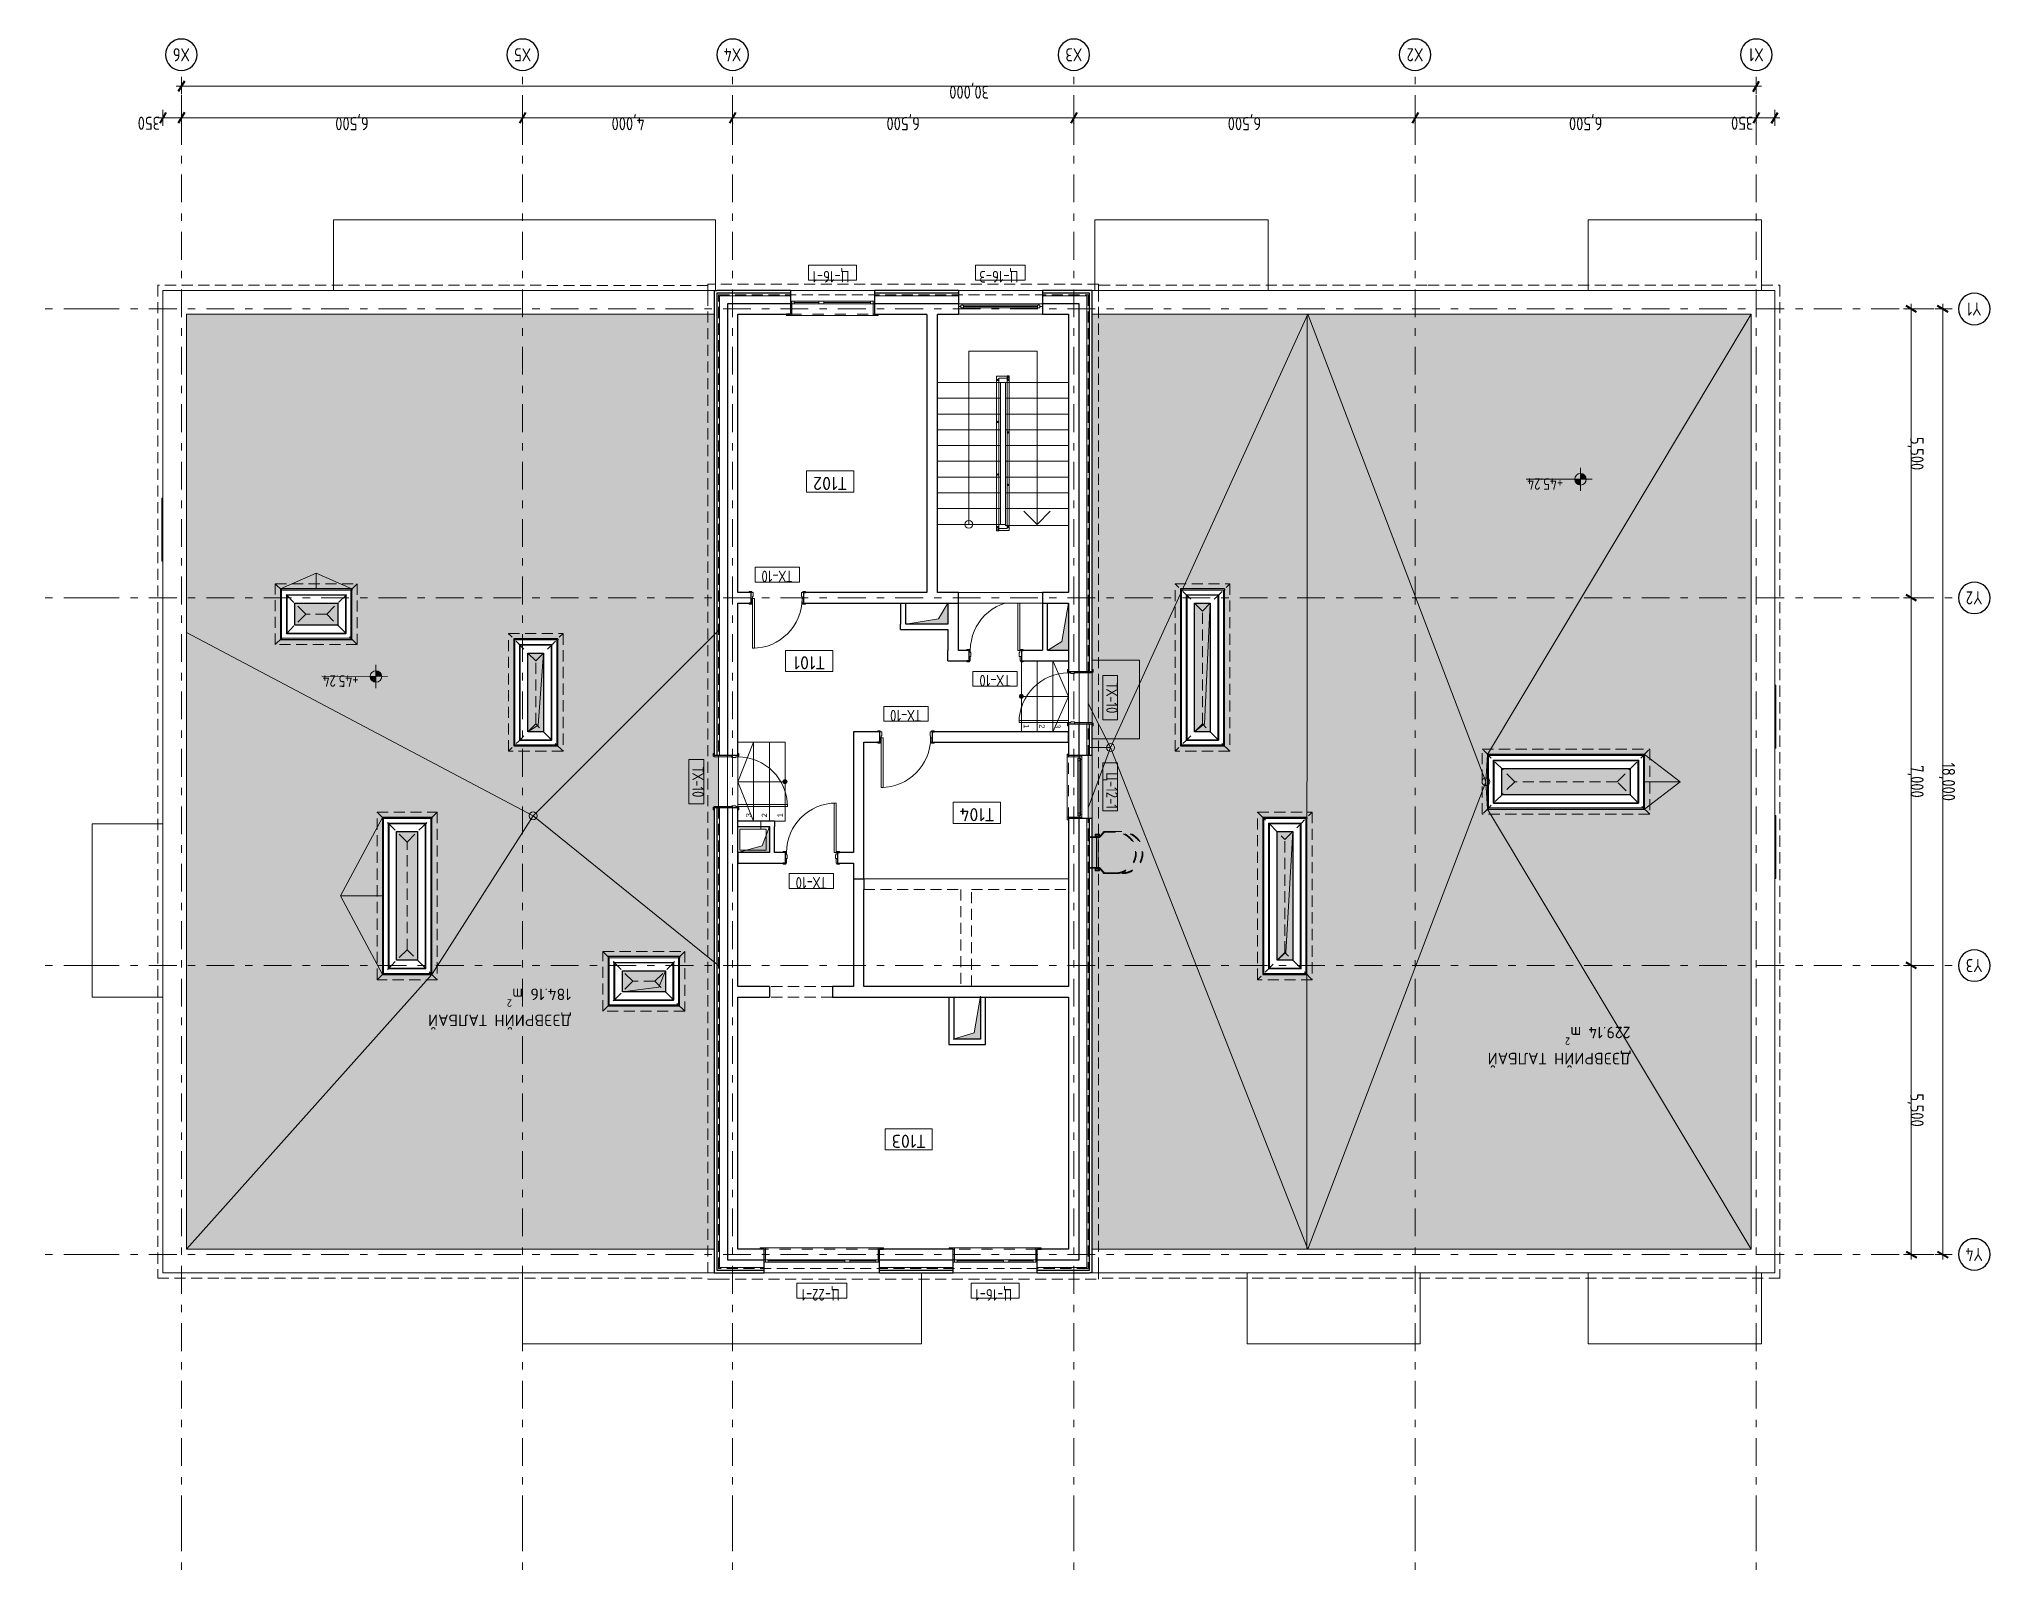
# Model space of a CAD drawing. Header units: millimetres. Extents: x 18162 to 7085488, y 72188 to 247925.
# Drawn here: x 971344 to 1008507, y 74247 to 103509 of the extents above; entities that cross this region are included whole.
import ezdxf
from ezdxf.enums import TextEntityAlignment as Align

# ---------------------------------------------------------------- set-up
doc = ezdxf.new("R2010")
doc.units = ezdxf.units.MM
doc.header["$MEASUREMENT"] = 0
for name, pattern in [('Dashed', [423.333333, 211.666667, -211.666667]), ('Double Dashed', [1093.611073, 529.166651, -211.666656, 141.111112, -211.666656]), ('Hidden Line', [317.5, 211.666667, -105.833333]), ('Wipeout_Contour', [1000, 0, -1000])]:
    doc.linetypes.add(name, pattern=pattern)
for name, color, linetype in [('Archicad Door Markers', 7, 'Continuous'), ('Archicad Doors', 7, 'Continuous'), ('Archicad Window Markers', 7, 'Continuous'), ('Archicad Windows', 7, 'Continuous'), ('Archicad Zone Stamps', 7, 'Continuous'), ('Dimensioning - General', 7, 'Continuous'), ('Drawing & Figure', 7, 'Continuous'), ('Interior - Equipment', 7, 'Continuous'), ('Interior - Stair & Railing', 7, 'Continuous'), ('Model Unit - Zone A', 7, 'Continuous'), ('Shell - Roof', 7, 'Continuous'), ('Structural - Bearing', 7, 'Continuous'), ('Structural - Grid', 7, 'Continuous'), ('Structural - Stair & Railing', 7, 'Continuous')]:
    doc.layers.add(name, color=color, linetype=linetype)
doc.styles.add('GENERATED_STYLE_1', font='arial.ttf')
doc.styles.add('GENERATED_STYLE_2', font='')
doc.styles.add('GENERATED_STYLE_3', font='', dxfattribs={"width": 0.8})
doc.styles.get('GENERATED_STYLE_2').set_extended_font_data('ISOCPEUR MON')
doc.styles.get('GENERATED_STYLE_3').set_extended_font_data('ISOCPEUR MON')
doc.dimstyles.new('GENERATED_STYLE__2', dxfattribs={"dimtxt": 250, "dimasz": 152, "dimexe": 0.18, "dimexo": 0.0625, "dimgap": 0, "dimtad": 1, "dimdec": 0, "dimzin": 0, "dimdsep": 46, "dimtxsty": 'GENERATED_STYLE_3', "dimblk": 'ARROWHEAD_2', "dimblk1": 'ARROWHEAD_2', "dimblk2": 'ARROWHEAD_2', "dimcen": 0.09, "dimse1": 1, "dimse2": 1, "dimclrd": 13, "dimclre": 13, "dimclrt": 13, "dimadec": 0, "dimazin": 0, "dimtfac": 1, "dimtdec": 4, "dimtmove": 0, "dimatfit": 3, "dimfxl": 1, "dimtolj": 1, "dimtzin": 0, "dimarcsym": 0})

msp = doc.modelspace()

# ---------------------------------------------------------------- texts
at = {"color": 13, "lineweight": 13, "char_height": 220, "attachment_point": 7, "style": 'GENERATED_STYLE_3'}
for insert, rotation in [((1000376.8, 95146.8), 180), ((977432, 91393.9), 179.73266)]:
    msp.add_mtext('\\A1;{\\pql;\\fISOCPEUR MON|b0|i0|c0|p0;\\W0.800000;+45.24}', dxfattribs=dict(at, insert=insert, rotation=rotation))
at = {"layer": 'Drawing & Figure', "color": 13, "lineweight": 13, "char_height": 220, "attachment_point": 7, "rotation": 180, "style": 'GENERATED_STYLE_2'}
for s, insert in [('{\\fISOCPEUR MON|b0|i0|c0|p0;ДЭЭВРИЙН ТАЛБАЙ^M184.16 m{\\H0.66x;\\S2^  ;}}', (981478.7, 85431.2)), ('{\\fISOCPEUR MON|b0|i0|c0|p0;ДЭЭВРИЙН ТАЛБАЙ^M229.14 m{\\H0.66x;\\S2^  ;}}', (1001661.2, 84703.1))]:
    msp.add_mtext(s, dxfattribs=dict(at, insert=insert))

# ---------------------------------------------------------------- blocks, each defined once
blk = doc.blocks.new('Техникийн өрөө_Т102_105_3', base_point=(986413, 95084))
at = {"layer": 'Archicad Zone Stamps', "color": 7, "linetype": 'Continuous', "lineweight": 5}
for p, q in [((986863, 95285), (985963, 95285)), ((985963, 95285), (985963, 94882)), ((986863, 94882), (986863, 95285)), ((985963, 94882), (986863, 94882))]:
    blk.add_line(p, q, dxfattribs=at)
at = {"layer": 'Archicad Zone Stamps', "color": 7, "lineweight": 5, "style": 'GENERATED_STYLE_2'}
for tag, p in [('DUMMY_861', (986076, 94923)), ('ROOM_NUMBER', (986413, 94923))]:
    blk.add_attdef(tag, text='', height=250, rotation=180, dxfattribs=at).set_placement(p, align=Align.TOP_CENTER)
blk = doc.blocks.new('КОРРИДОР_Т101_106_3', base_point=(986015, 91669))
at = {"layer": 'Archicad Zone Stamps', "color": 7, "linetype": 'Continuous', "lineweight": 5}
for p, q in [((986465, 91870), (985565, 91870)), ((985565, 91870), (985565, 91467)), ((986465, 91467), (986465, 91870)), ((985565, 91467), (986465, 91467))]:
    blk.add_line(p, q, dxfattribs=at)
at = {"layer": 'Archicad Zone Stamps', "color": 7, "lineweight": 5, "style": 'GENERATED_STYLE_2'}
for tag, p in [('DUMMY_861', (985703, 91508)), ('ROOM_NUMBER', (986015, 91508))]:
    blk.add_attdef(tag, text='', height=250, rotation=180, dxfattribs=at).set_placement(p, align=Align.TOP_CENTER)
blk = doc.blocks.new('Лифтний ажлын өрөө_Т104_107_3', base_point=(989210, 88778))
at = {"layer": 'Archicad Zone Stamps', "color": 7, "linetype": 'Continuous', "lineweight": 5}
for p, q in [((989660, 88979), (988760, 88979)), ((988760, 88979), (988760, 88576)), ((989660, 88576), (989660, 88979)), ((988760, 88576), (989660, 88576))]:
    blk.add_line(p, q, dxfattribs=at)
at = {"layer": 'Archicad Zone Stamps', "color": 7, "lineweight": 5, "style": 'GENERATED_STYLE_2'}
for tag, p in [('DUMMY_861', (988860, 88617)), ('ROOM_NUMBER', (989210, 88617))]:
    blk.add_attdef(tag, text='', height=250, rotation=180, dxfattribs=at).set_placement(p, align=Align.TOP_CENTER)
blk = doc.blocks.new('Техникийн өрөө_Т103_108_3', base_point=(987910, 82561))
at = {"layer": 'Archicad Zone Stamps', "color": 7, "linetype": 'Continuous', "lineweight": 5}
for p, q in [((988360, 82762), (987460, 82762)), ((987460, 82762), (987460, 82359)), ((988360, 82359), (988360, 82762)), ((987460, 82359), (988360, 82359))]:
    blk.add_line(p, q, dxfattribs=at)
at = {"layer": 'Archicad Zone Stamps', "color": 7, "lineweight": 5, "style": 'GENERATED_STYLE_2'}
for tag, p in [('DUMMY_861', (987573, 82399)), ('ROOM_NUMBER', (987910, 82399))]:
    blk.add_attdef(tag, text='', height=250, rotation=180, dxfattribs=at).set_placement(p, align=Align.TOP_CENTER)
blk = doc.blocks.new('Window Stamp 27')
at = {"layer": 'Archicad Window Markers', "color": 13, "linetype": 'Continuous', "lineweight": 13}
blk.add_line((-457, 200), (457, 200), dxfattribs=at)
at = {"layer": 'Archicad Window Markers', "color": 13, "linetype": 'Continuous', "lineweight": 13, "flags": 128}
blk.add_lwpolyline([(-457, 200), (457, 200), (457, 484), (-457, 484)], close=True, dxfattribs=at)
at = {"layer": 'Archicad Window Markers', "color": 13, "lineweight": 13, "style": 'GENERATED_STYLE_3'}
blk.add_attdef('AC_WIDO_ID', text='', height=220, dxfattribs=at).set_placement((-325, 156), align=Align.BOTTOM_LEFT)
blk = doc.blocks.new('Window 27[58]_3', base_point=(953182, 1723))
at = {"layer": 'Archicad Windows', "color": 7, "linetype": 'Continuous', "lineweight": 13}
for p, q in [((990956, 89894), (990931, 89894)), ((990931, 89894), (990931, 89844)), ((990931, 88694), (990931, 89844)), ((990931, 89844), (990956, 89844)), ((990956, 89844), (990956, 89894)), ((990956, 89869), (990956, 89894)), ((990956, 89869), (990956, 89894)), ((991156, 89869), (990956, 89869)), ((990956, 89869), (990956, 89844)), ((991156, 89869), (990956, 89869)), ((991156, 89869), (990956, 89869)), ((990956, 89844), (991156, 89844)), ((991131, 89769), (991131, 89819)), ((991131, 89819), (991181, 89819)), ((991131, 88769), (991131, 89769)), ((991181, 89769), (991131, 89769)), ((991131, 88769), (991131, 89769)), ((991156, 89844), (991156, 89869)), ((991156, 89844), (991156, 89869)), ((991206, 89869), (991156, 89869)), ((991206, 89869), (991156, 89869)), ((991156, 89819), (991156, 89844)), ((991206, 89844), (991156, 89844)), ((991181, 89819), (991156, 89819)), ((991156, 88769), (991156, 89769)), ((991181, 89794), (991181, 89819)), ((991181, 89819), (991181, 89769)), ((991206, 89794), (991181, 89794)), ((991181, 89769), (991181, 88769)), ((991206, 89869), (991206, 89844)), ((991306, 89869), (991206, 89869)), ((991206, 89844), (991206, 89794)), ((991206, 89794), (991206, 88744)), ((991356, 89869), (991306, 89869)), ((991406, 89869), (991356, 89869)), ((991406, 88669), (991406, 89869)), ((990931, 88694), (990931, 88644)), ((990956, 88694), (990931, 88694)), ((990931, 88644), (990956, 88644)), ((991156, 88694), (990956, 88694)), ((990956, 88694), (990956, 88669)), ((990956, 88644), (990956, 88694)), ((990956, 88669), (991156, 88669)), ((991156, 88669), (990956, 88669)), ((991156, 88669), (990956, 88669)), ((990956, 88669), (990956, 88644)), ((990956, 88669), (990956, 88644)), ((991131, 88719), (991131, 88769)), ((991131, 88769), (991181, 88769)), ((991181, 88719), (991131, 88719)), ((991156, 88694), (991156, 88719)), ((991156, 88719), (991181, 88719)), ((991156, 88669), (991156, 88694)), ((991156, 88669), (991156, 88694)), ((991206, 88694), (991156, 88694)), ((991206, 88669), (991156, 88669)), ((991206, 88669), (991156, 88669)), ((991181, 88769), (991181, 88719)), ((991181, 88719), (991181, 88744)), ((991181, 88744), (991206, 88744)), ((991206, 88744), (991206, 88694)), ((991206, 88694), (991206, 88669)), ((991306, 88669), (991206, 88669)), ((991356, 88669), (991306, 88669)), ((991406, 88669), (991356, 88669))]:
    blk.add_line(p, q, dxfattribs=at)
at = {"layer": 'Archicad Windows', "color": 7, "linetype": 'Dashed', "lineweight": 13}
blk.add_line((990956, 88669), (990956, 89869), dxfattribs=at)
at = {"layer": 'Archicad Window Markers', "color": 13, "lineweight": 13}
ref = blk.add_blockref('Window Stamp 27', (991406, 89269), dxfattribs=dict(at, zscale=1000, rotation=270))
ref.add_attrib('AC_WIDO_ID', 'Ц-12-1', dxfattribs={"layer": 'Structural - Bearing', "color": 13, "lineweight": 13, "height": 220, "rotation": 270, "style": 'GENERATED_STYLE_3', "width": 0.8}).set_placement((991606, 89550), align=Align.BOTTOM_LEFT)
blk = doc.blocks.new('Door Stamp 27')
at = {"layer": 'Archicad Door Markers', "color": 13, "linetype": 'Continuous', "lineweight": 13}
blk.add_line((-422, 200), (422, 200), dxfattribs=at)
at = {"layer": 'Archicad Door Markers', "color": 13, "linetype": 'Continuous', "lineweight": 13, "flags": 128}
blk.add_lwpolyline([(-422, 200), (422, 200), (422, 484), (-422, 484)], close=True, dxfattribs=at)
at = {"layer": 'Archicad Door Markers', "color": 13, "lineweight": 13, "style": 'GENERATED_STYLE_3'}
blk.add_attdef('AC_WIDO_ID', text='', height=220, dxfattribs=at).set_placement((-290, 200), align=Align.BOTTOM_LEFT)
blk = doc.blocks.new('Door 27[120]_3', base_point=(953182, 1723))
at = {"layer": 'Archicad Doors', "color": 7, "linetype": 'Continuous', "lineweight": 13}
for p, q in [((990956, 91506), (990937, 91506)), ((990937, 91506), (990937, 91456)), ((990937, 91456), (990956, 91456)), ((990956, 91456), (990956, 91506)), ((990956, 91469), (990956, 91506)), ((990956, 91469), (990956, 91506)), ((990956, 91441), (990956, 91469)), ((990956, 91469), (991071, 91469)), ((990956, 91469), (991071, 91469)), ((990956, 91469), (991071, 91469)), ((990996, 91441), (990956, 91441)), ((990996, 91429), (990996, 91441)), ((991071, 91429), (990996, 91429)), ((991406, 91469), (991071, 91469)), ((991071, 91469), (991071, 91444)), ((991071, 91469), (991071, 91429)), ((991071, 91469), (991156, 91469)), ((991071, 91469), (991156, 91469)), ((991071, 91444), (991406, 91444)), ((991156, 91469), (991306, 91469)), ((991156, 91469), (991306, 91469)), ((991306, 91469), (991356, 91469)), ((991306, 91469), (991356, 91469)), ((991356, 91469), (991406, 91469)), ((991356, 91469), (991406, 91469)), ((991425, 91506), (991406, 91506)), ((991406, 91506), (991406, 91456)), ((991406, 91469), (991406, 91506)), ((991406, 91469), (991406, 91506)), ((991406, 91444), (991406, 91469)), ((991406, 91456), (991425, 91456)), ((991425, 91456), (991425, 91506)), ((990956, 90537), (990012, 90537)), ((990012, 90537), (990012, 90497)), ((990012, 90497), (990956, 90497)), ((990937, 90482), (990937, 90432)), ((990956, 90482), (990937, 90482)), ((990937, 90432), (990956, 90432)), ((990956, 90497), (990956, 90537)), ((990956, 90469), (990956, 90497)), ((990956, 90497), (990996, 90497)), ((990956, 90432), (990956, 90482)), ((991071, 90469), (990956, 90469)), ((990956, 90469), (991071, 90469)), ((990956, 90469), (991071, 90469)), ((990956, 90469), (990956, 90432)), ((990956, 90469), (990956, 90432)), ((990996, 90497), (990996, 90509)), ((990996, 90509), (991071, 90509)), ((991071, 90509), (991071, 90469)), ((991406, 90494), (991071, 90494)), ((991071, 90494), (991071, 90469)), ((991071, 90469), (991406, 90469)), ((991071, 90469), (991156, 90469)), ((991071, 90469), (991156, 90469)), ((991156, 90469), (991306, 90469)), ((991156, 90469), (991306, 90469)), ((991306, 90469), (991356, 90469)), ((991306, 90469), (991356, 90469)), ((991356, 90469), (991406, 90469)), ((991356, 90469), (991406, 90469)), ((991406, 90469), (991406, 90494)), ((991406, 90482), (991406, 90432)), ((991425, 90482), (991406, 90482)), ((991406, 90469), (991406, 90432)), ((991406, 90469), (991406, 90432)), ((991406, 90432), (991425, 90432)), ((991425, 90432), (991425, 90482))]:
    blk.add_line(p, q, dxfattribs=at)
blk.add_arc((990956, 90497), 944, 90, 180, dxfattribs=at)
at = {"layer": 'Archicad Door Markers', "color": 13, "lineweight": 13}
ref = blk.add_blockref('Door Stamp 27', (991406, 90969), dxfattribs=dict(at, zscale=1000, rotation=270))
ref.add_attrib('AC_WIDO_ID', 'ТХ-10', dxfattribs={"layer": 'Structural - Bearing', "color": 13, "lineweight": 13, "height": 220, "rotation": 270, "style": 'GENERATED_STYLE_3', "width": 0.8}).set_placement((991606, 91259), align=Align.BOTTOM_LEFT)
blk = doc.blocks.new('Door Stamp 27_2')
at = {"layer": 'Archicad Door Markers', "color": 13, "linetype": 'Continuous', "lineweight": 13}
blk.add_line((-422, -934), (422, -934), dxfattribs=at)
at = {"layer": 'Archicad Door Markers', "color": 13, "linetype": 'Continuous', "lineweight": 13, "flags": 128}
blk.add_lwpolyline([(-422, -934), (422, -934), (422, -650), (-422, -650)], close=True, dxfattribs=at)
at = {"layer": 'Archicad Door Markers', "color": 13, "lineweight": 13, "style": 'GENERATED_STYLE_3'}
blk.add_attdef('AC_WIDO_ID', text='', height=220, dxfattribs=at).set_placement((-290, -934), align=Align.BOTTOM_LEFT)
blk = doc.blocks.new('Door 27[121]_3', base_point=(953182, 1723))
at = {"layer": 'Archicad Doors', "color": 7, "linetype": 'Continuous', "lineweight": 13}
for p, q in [((984187, 89856), (984187, 89906)), ((984187, 89906), (984206, 89906)), ((984206, 89856), (984187, 89856)), ((984206, 89906), (984206, 89856)), ((984206, 89869), (984206, 89906)), ((984206, 89869), (984206, 89906)), ((984206, 89844), (984206, 89869)), ((984206, 89869), (984541, 89869)), ((984256, 89869), (984206, 89869)), ((984256, 89869), (984206, 89869)), ((984541, 89844), (984206, 89844)), ((984306, 89869), (984256, 89869)), ((984306, 89869), (984256, 89869)), ((984456, 89869), (984306, 89869)), ((984456, 89869), (984306, 89869)), ((984541, 89869), (984456, 89869)), ((984541, 89869), (984456, 89869)), ((984541, 89869), (984541, 89844)), ((984656, 89869), (984541, 89869)), ((984541, 89869), (984541, 89829)), ((984656, 89869), (984541, 89869)), ((984656, 89869), (984541, 89869)), ((984541, 89829), (984616, 89829)), ((984616, 89829), (984616, 89841)), ((984616, 89841), (984656, 89841)), ((984656, 89856), (984656, 89906)), ((984656, 89906), (984675, 89906)), ((984656, 89869), (984656, 89906)), ((984656, 89869), (984656, 89906)), ((984656, 89841), (984656, 89869)), ((984675, 89856), (984656, 89856)), ((984675, 89906), (984675, 89856)), ((984187, 88832), (984187, 88882)), ((984187, 88882), (984206, 88882)), ((984206, 88832), (984187, 88832)), ((984206, 88869), (984206, 88894)), ((984206, 88894), (984541, 88894)), ((984206, 88882), (984206, 88832)), ((984541, 88869), (984206, 88869)), ((984256, 88869), (984206, 88869)), ((984256, 88869), (984206, 88869)), ((984206, 88869), (984206, 88832)), ((984206, 88869), (984206, 88832)), ((984306, 88869), (984256, 88869)), ((984306, 88869), (984256, 88869)), ((984456, 88869), (984306, 88869)), ((984456, 88869), (984306, 88869)), ((984541, 88869), (984456, 88869)), ((984541, 88869), (984456, 88869)), ((984616, 88909), (984541, 88909)), ((984541, 88909), (984541, 88869)), ((984541, 88894), (984541, 88869)), ((984541, 88869), (984656, 88869)), ((984656, 88869), (984541, 88869)), ((984656, 88869), (984541, 88869)), ((984616, 88897), (984616, 88909)), ((984656, 88897), (984616, 88897)), ((984656, 88897), (984656, 88937)), ((984656, 88937), (985600, 88937)), ((984656, 88869), (984656, 88897)), ((985600, 88897), (984656, 88897)), ((984656, 88832), (984656, 88882)), ((984656, 88882), (984675, 88882)), ((984656, 88869), (984656, 88832)), ((984656, 88869), (984656, 88832)), ((984675, 88832), (984656, 88832)), ((984675, 88882), (984675, 88832)), ((985600, 88937), (985600, 88897))]:
    blk.add_line(p, q, dxfattribs=at)
blk.add_arc((984656, 88897), 944, 0, 90, dxfattribs=at)
at = {"layer": 'Archicad Door Markers', "color": 13, "lineweight": 13}
ref = blk.add_blockref('Door Stamp 27_2', (984656, 89369), dxfattribs=dict(at, zscale=1000, rotation=270))
ref.add_attrib('AC_WIDO_ID', 'ТХ-10', dxfattribs={"layer": 'Structural - Bearing', "color": 13, "lineweight": 13, "height": 220, "rotation": 270, "style": 'GENERATED_STYLE_3', "width": 0.8}).set_placement((983722, 89659), align=Align.BOTTOM_LEFT)
blk = doc.blocks.new('Door 27[122]_3', base_point=(953182, 1723))
at = {"layer": 'Archicad Doors', "color": 7, "linetype": 'Continuous', "lineweight": 13}
for p, q in [((989988, 91869), (989988, 92813)), ((989988, 92813), (990028, 92813)), ((990028, 92813), (990028, 91869)), ((989019, 91869), (989019, 91888)), ((989019, 91888), (989069, 91888)), ((989069, 91869), (989019, 91869)), ((989056, 91869), (989019, 91869)), ((989056, 91869), (989019, 91869)), ((989084, 91869), (989056, 91869)), ((989056, 91869), (989056, 91754)), ((989056, 91869), (989056, 91754)), ((989056, 91869), (989056, 91754)), ((989069, 91888), (989069, 91869)), ((989084, 91829), (989084, 91869)), ((989096, 91829), (989084, 91829)), ((989096, 91754), (989096, 91829)), ((990028, 91869), (989988, 91869)), ((990028, 91829), (990016, 91829)), ((990016, 91829), (990016, 91754)), ((990056, 91869), (990028, 91869)), ((990028, 91869), (990028, 91829)), ((990043, 91888), (990093, 91888)), ((990043, 91869), (990043, 91888)), ((990093, 91869), (990043, 91869)), ((990056, 91754), (990056, 91869)), ((990056, 91869), (990056, 91754)), ((990056, 91869), (990056, 91754)), ((990056, 91869), (990093, 91869)), ((990056, 91869), (990093, 91869)), ((990093, 91888), (990093, 91869)), ((989019, 91650), (989019, 91669)), ((989019, 91669), (989069, 91669)), ((989056, 91669), (989019, 91669)), ((989056, 91669), (989019, 91669)), ((989069, 91650), (989019, 91650)), ((989056, 91669), (989056, 91754)), ((989056, 91754), (989081, 91754)), ((989056, 91754), (989096, 91754)), ((989056, 91754), (989056, 91669)), ((989056, 91754), (989056, 91669)), ((989081, 91669), (989056, 91669)), ((989069, 91669), (989069, 91650)), ((989081, 91754), (989081, 91669)), ((990016, 91754), (990056, 91754)), ((990031, 91669), (990031, 91754)), ((990031, 91754), (990056, 91754)), ((990056, 91669), (990031, 91669)), ((990043, 91669), (990093, 91669)), ((990043, 91650), (990043, 91669)), ((990093, 91650), (990043, 91650)), ((990056, 91754), (990056, 91669)), ((990056, 91754), (990056, 91669)), ((990056, 91754), (990056, 91669)), ((990056, 91669), (990093, 91669)), ((990056, 91669), (990093, 91669)), ((990093, 91669), (990093, 91650))]:
    blk.add_line(p, q, dxfattribs=at)
blk.add_arc((990028, 91869), 944, 90, 180, dxfattribs=at)
at = {"layer": 'Archicad Door Markers', "color": 13, "lineweight": 13}
ref = blk.add_blockref('Door Stamp 27', (989556, 91669), dxfattribs=dict(at, zscale=1000, rotation=180))
ref.add_attrib('AC_WIDO_ID', 'ТХ-10', dxfattribs={"layer": 'Structural - Bearing', "color": 13, "lineweight": 13, "height": 220, "rotation": 180, "style": 'GENERATED_STYLE_3', "width": 0.8}).set_placement((989846, 91469), align=Align.BOTTOM_LEFT)
blk = doc.blocks.new('Door Stamp 27_3')
at = {"layer": 'Archicad Door Markers', "color": 13, "linetype": 'Continuous', "lineweight": 13}
blk.add_line((-422, -684), (422, -684), dxfattribs=at)
at = {"layer": 'Archicad Door Markers', "color": 13, "linetype": 'Continuous', "lineweight": 13, "flags": 128}
blk.add_lwpolyline([(-422, -684), (422, -684), (422, -400), (-422, -400)], close=True, dxfattribs=at)
at = {"layer": 'Archicad Door Markers', "color": 13, "lineweight": 13, "style": 'GENERATED_STYLE_3'}
blk.add_attdef('AC_WIDO_ID', text='', height=220, dxfattribs=at).set_placement((-290, -684), align=Align.BOTTOM_LEFT)
blk = doc.blocks.new('Door 27[123]_3', base_point=(953182, 1723))
at = {"layer": 'Archicad Doors', "color": 7, "linetype": 'Continuous', "lineweight": 13}
for p, q in [((987369, 90338), (987319, 90338)), ((987319, 90338), (987319, 90319)), ((987319, 90319), (987369, 90319)), ((987356, 90319), (987319, 90319)), ((987356, 90319), (987319, 90319)), ((987356, 90319), (987356, 90204)), ((987396, 90319), (987356, 90319)), ((987356, 90319), (987356, 90204)), ((987356, 90319), (987356, 90204)), ((987369, 90319), (987369, 90338)), ((987396, 90244), (987396, 90319)), ((988316, 90319), (988316, 90244)), ((988356, 90319), (988316, 90319)), ((988393, 90338), (988343, 90338)), ((988343, 90338), (988343, 90319)), ((988343, 90319), (988393, 90319)), ((988356, 90204), (988356, 90319)), ((988356, 90319), (988356, 90204)), ((988356, 90319), (988356, 90204)), ((988356, 90319), (988393, 90319)), ((988356, 90319), (988393, 90319)), ((988393, 90319), (988393, 90338)), ((987369, 90119), (987319, 90119)), ((987319, 90119), (987319, 90100)), ((987356, 90119), (987319, 90119)), ((987356, 90119), (987319, 90119)), ((987319, 90100), (987369, 90100)), ((987356, 90204), (987356, 90119)), ((987381, 90204), (987356, 90204)), ((987356, 90204), (987384, 90204)), ((987356, 90204), (987356, 90119)), ((987356, 90204), (987356, 90119)), ((987356, 90119), (987381, 90119)), ((987369, 90100), (987369, 90119)), ((987381, 90119), (987381, 90204)), ((987384, 90204), (987384, 90244)), ((987384, 90244), (987396, 90244)), ((987384, 89260), (987384, 90204)), ((987384, 90204), (987424, 90204)), ((987424, 90204), (987424, 89260)), ((988316, 90244), (988328, 90244)), ((988328, 90244), (988328, 90204)), ((988328, 90204), (988356, 90204)), ((988331, 90204), (988331, 90119)), ((988356, 90204), (988331, 90204)), ((988331, 90119), (988356, 90119)), ((988393, 90119), (988343, 90119)), ((988343, 90119), (988343, 90100)), ((988343, 90100), (988393, 90100)), ((988356, 90119), (988356, 90204)), ((988356, 90204), (988356, 90119)), ((988356, 90204), (988356, 90119)), ((988356, 90119), (988393, 90119)), ((988356, 90119), (988393, 90119)), ((988393, 90100), (988393, 90119)), ((987424, 89260), (987384, 89260))]:
    blk.add_line(p, q, dxfattribs=at)
blk.add_arc((987384, 90204), 944, 270, 0, dxfattribs=at)
at = {"layer": 'Archicad Door Markers', "color": 13, "lineweight": 13}
ref = blk.add_blockref('Door Stamp 27_3', (987856, 90119), dxfattribs=dict(at, zscale=1000, rotation=180))
ref.add_attrib('AC_WIDO_ID', 'ТХ-10', dxfattribs={"layer": 'Structural - Bearing', "color": 13, "lineweight": 13, "height": 220, "rotation": 180, "style": 'GENERATED_STYLE_3', "width": 0.8}).set_placement((988145, 90803), align=Align.BOTTOM_LEFT)
blk = doc.blocks.new('Window Stamp 27_2')
at = {"layer": 'Archicad Window Markers', "color": 13, "linetype": 'Continuous', "lineweight": 13}
blk.add_line((-474, -934), (474, -934), dxfattribs=at)
at = {"layer": 'Archicad Window Markers', "color": 13, "linetype": 'Continuous', "lineweight": 13, "flags": 128}
blk.add_lwpolyline([(-474, -934), (474, -934), (474, -650), (-474, -650)], close=True, dxfattribs=at)
at = {"layer": 'Archicad Window Markers', "color": 13, "lineweight": 13, "style": 'GENERATED_STYLE_3'}
blk.add_attdef('AC_WIDO_ID', text='', height=220, dxfattribs=at).set_placement((-343, -978), align=Align.BOTTOM_LEFT)
blk = doc.blocks.new('Window 27[59]_3', base_point=(953182, 1723))
at = {"layer": 'Archicad Windows', "color": 7, "linetype": 'Continuous', "lineweight": 13}
for p, q in [((988856, 98719), (990456, 98719)), ((988856, 98719), (988856, 98669)), ((988856, 98669), (988856, 98619)), ((988856, 98619), (988856, 98469)), ((990456, 98719), (990456, 98669)), ((990456, 98669), (990456, 98619)), ((990456, 98619), (990456, 98469)), ((988926, 98469), (988856, 98469)), ((988856, 98469), (988856, 98419)), ((988856, 98469), (988856, 98419)), ((988856, 98419), (988901, 98419)), ((988856, 98419), (988856, 98269)), ((988856, 98269), (990456, 98269)), ((988901, 98419), (988901, 98444)), ((988901, 98444), (988926, 98444)), ((988951, 98444), (988901, 98444)), ((988901, 98444), (988901, 98394)), ((988901, 98394), (988951, 98394)), ((988926, 98444), (988926, 98469)), ((990386, 98469), (988926, 98469)), ((988951, 98394), (988951, 98444)), ((990361, 98444), (988951, 98444)), ((988951, 98419), (990361, 98419)), ((988951, 98394), (990361, 98394)), ((988951, 98394), (990361, 98394)), ((990411, 98444), (990361, 98444)), ((990361, 98444), (990361, 98394)), ((990361, 98394), (990411, 98394)), ((990456, 98469), (990386, 98469)), ((990386, 98469), (990386, 98444)), ((990386, 98444), (990411, 98444)), ((990411, 98444), (990411, 98419)), ((990411, 98394), (990411, 98444)), ((990411, 98419), (990456, 98419)), ((990456, 98469), (990456, 98419)), ((990456, 98469), (990456, 98419)), ((990456, 98419), (990456, 98269))]:
    blk.add_line(p, q, dxfattribs=at)
at = {"layer": 'Archicad Window Markers', "color": 13, "lineweight": 13}
ref = blk.add_blockref('Window Stamp 27_2', (989656, 98269), dxfattribs=dict(at, zscale=1000, rotation=180))
ref.add_attrib('AC_WIDO_ID', 'Ц-16-3', dxfattribs={"layer": 'Structural - Bearing', "color": 13, "lineweight": 13, "height": 220, "rotation": 180, "style": 'GENERATED_STYLE_3', "width": 0.8}).set_placement((989998, 99159), align=Align.BOTTOM_LEFT)
blk = doc.blocks.new('Window Stamp 27_3')
at = {"layer": 'Archicad Window Markers', "color": 13, "linetype": 'Continuous', "lineweight": 13}
blk.add_line((-457, -934), (457, -934), dxfattribs=at)
at = {"layer": 'Archicad Window Markers', "color": 13, "linetype": 'Continuous', "lineweight": 13, "flags": 128}
blk.add_lwpolyline([(-457, -934), (457, -934), (457, -650), (-457, -650)], close=True, dxfattribs=at)
at = {"layer": 'Archicad Window Markers', "color": 13, "lineweight": 13, "style": 'GENERATED_STYLE_3'}
blk.add_attdef('AC_WIDO_ID', text='', height=220, dxfattribs=at).set_placement((-325, -978), align=Align.BOTTOM_LEFT)
blk = doc.blocks.new('Window with Sidelight 27[60]_3', base_point=(953182, 1723))
at = {"layer": 'Archicad Windows', "color": 7, "linetype": 'Continuous', "lineweight": 13}
for p, q in [((985656, 98719), (987256, 98719)), ((985656, 98719), (985656, 98669)), ((985656, 98669), (985656, 98619)), ((985656, 98619), (985656, 98519)), ((985681, 98519), (985656, 98519)), ((985656, 98519), (985656, 98469)), ((985656, 98519), (985656, 98469)), ((985731, 98519), (985681, 98519)), ((985681, 98519), (985681, 98469)), ((985731, 98469), (985731, 98519)), ((986196, 98519), (985731, 98519)), ((985731, 98494), (986196, 98494)), ((986246, 98519), (986196, 98519)), ((986196, 98519), (986196, 98469)), ((986296, 98519), (986246, 98519)), ((986296, 98469), (986296, 98519)), ((987181, 98519), (986296, 98519)), ((986296, 98494), (987181, 98494)), ((987231, 98519), (987181, 98519)), ((987181, 98519), (987181, 98469)), ((987256, 98519), (987231, 98519)), ((987231, 98519), (987231, 98469)), ((987256, 98719), (987256, 98669)), ((987256, 98669), (987256, 98619)), ((987256, 98619), (987256, 98519)), ((987256, 98519), (987256, 98469)), ((987256, 98519), (987256, 98469)), ((985581, 98244), (985581, 98269)), ((985581, 98269), (985681, 98269)), ((985656, 98269), (985581, 98269)), ((985656, 98269), (985581, 98269)), ((985681, 98244), (985581, 98244)), ((985656, 98269), (985656, 98469)), ((985656, 98469), (985681, 98469)), ((985656, 98469), (985681, 98469)), ((985656, 98469), (985656, 98269)), ((985656, 98469), (985656, 98269)), ((985681, 98269), (985656, 98269)), ((985681, 98469), (985681, 98269)), ((985681, 98469), (985731, 98469)), ((985681, 98269), (985681, 98244)), ((985681, 98244), (987231, 98244)), ((985731, 98469), (986196, 98469)), ((986196, 98469), (986246, 98469)), ((986246, 98469), (986296, 98469)), ((986296, 98469), (987181, 98469)), ((987181, 98469), (987231, 98469)), ((987231, 98269), (987231, 98469)), ((987231, 98469), (987256, 98469)), ((987231, 98469), (987256, 98469)), ((987256, 98269), (987231, 98269)), ((987231, 98269), (987331, 98269)), ((987231, 98244), (987231, 98269)), ((987331, 98244), (987231, 98244)), ((987256, 98469), (987256, 98269)), ((987256, 98469), (987256, 98269)), ((987256, 98469), (987256, 98269)), ((987256, 98269), (987331, 98269)), ((987256, 98269), (987331, 98269)), ((987331, 98269), (987331, 98244))]:
    blk.add_line(p, q, dxfattribs=at)
at = {"layer": 'Archicad Windows', "color": 7, "linetype": 'Dashed', "lineweight": 13}
blk.add_line((985656, 98269), (987256, 98269), dxfattribs=at)
at = {"layer": 'Archicad Window Markers', "color": 13, "lineweight": 13}
ref = blk.add_blockref('Window Stamp 27_3', (986456, 98269), dxfattribs=dict(at, zscale=1000, rotation=180))
ref.add_attrib('AC_WIDO_ID', 'Ц-16-1', dxfattribs={"layer": 'Structural - Bearing', "color": 13, "lineweight": 13, "height": 220, "rotation": 180, "style": 'GENERATED_STYLE_3', "width": 0.8}).set_placement((986781, 99159), align=Align.BOTTOM_LEFT)
blk = doc.blocks.new('Window Stamp 27_4')
at = {"layer": 'Archicad Window Markers', "color": 13, "linetype": 'Continuous', "lineweight": 13}
blk.add_line((474, -650), (-474, -650), dxfattribs=at)
at = {"layer": 'Archicad Window Markers', "color": 13, "linetype": 'Continuous', "lineweight": 13, "flags": 128}
blk.add_lwpolyline([(474, -650), (-474, -650), (-474, -934), (474, -934)], close=True, dxfattribs=at)
at = {"layer": 'Archicad Window Markers', "color": 13, "lineweight": 13, "style": 'GENERATED_STYLE_3'}
blk.add_attdef('AC_WIDO_ID', text='', height=220, rotation=180, dxfattribs=at).set_placement((343, -694), align=Align.BOTTOM_LEFT)
blk = doc.blocks.new('Window with Sidelight 27[61]_3', base_point=(953182, 1723))
at = {"layer": 'Archicad Windows', "color": 7, "linetype": 'Continuous', "lineweight": 13}
for p, q in [((985081, 80469), (985081, 80494)), ((985081, 80494), (985181, 80494)), ((985181, 80469), (985081, 80469)), ((985156, 80469), (985081, 80469)), ((985156, 80469), (985081, 80469)), ((985156, 80269), (985156, 80469)), ((985156, 80469), (985181, 80469)), ((985156, 80269), (985156, 80469)), ((985156, 80269), (985156, 80469)), ((987331, 80494), (985181, 80494)), ((985181, 80494), (985181, 80469)), ((985181, 80469), (985181, 80269)), ((987331, 80494), (987431, 80494)), ((987331, 80469), (987331, 80494)), ((987331, 80269), (987331, 80469)), ((987331, 80469), (987356, 80469)), ((987431, 80469), (987331, 80469)), ((987356, 80469), (987356, 80269)), ((987356, 80269), (987356, 80469)), ((987356, 80269), (987356, 80469)), ((987356, 80469), (987431, 80469)), ((987356, 80469), (987431, 80469)), ((987431, 80494), (987431, 80469)), ((985181, 80269), (985156, 80269)), ((985181, 80269), (985156, 80269)), ((985156, 80219), (985156, 80269)), ((985156, 80219), (985156, 80269)), ((985156, 80219), (985181, 80219)), ((985156, 80119), (985156, 80219)), ((985156, 80069), (985156, 80119)), ((985156, 80019), (985156, 80069)), ((987356, 80019), (985156, 80019)), ((985231, 80269), (985181, 80269)), ((985181, 80219), (985181, 80269)), ((985181, 80219), (985231, 80219)), ((985231, 80219), (985231, 80269)), ((986691, 80269), (985231, 80269)), ((986691, 80244), (985231, 80244)), ((985231, 80219), (986691, 80219)), ((986741, 80269), (986691, 80269)), ((986691, 80269), (986691, 80219)), ((986691, 80219), (986741, 80219)), ((986791, 80269), (986741, 80269)), ((986741, 80219), (986791, 80219)), ((986791, 80219), (986791, 80269)), ((987281, 80269), (986791, 80269)), ((987281, 80244), (986791, 80244)), ((986791, 80219), (987281, 80219)), ((987331, 80269), (987281, 80269)), ((987281, 80269), (987281, 80219)), ((987281, 80219), (987331, 80219)), ((987356, 80269), (987331, 80269)), ((987356, 80269), (987331, 80269)), ((987331, 80219), (987331, 80269)), ((987331, 80219), (987356, 80219)), ((987356, 80219), (987356, 80269)), ((987356, 80219), (987356, 80269)), ((987356, 80119), (987356, 80219)), ((987356, 80069), (987356, 80119)), ((987356, 80019), (987356, 80069))]:
    blk.add_line(p, q, dxfattribs=at)
at = {"layer": 'Archicad Windows', "color": 7, "linetype": 'Dashed', "lineweight": 13}
blk.add_line((987356, 80469), (985156, 80469), dxfattribs=at)
at = {"layer": 'Archicad Window Markers', "color": 13, "lineweight": 13}
ref = blk.add_blockref('Window Stamp 27_4', (986256, 80469), dxfattribs=dict(at, zscale=1000))
ref.add_attrib('AC_WIDO_ID', 'Ц-22-1', dxfattribs={"layer": 'Structural - Bearing', "color": 13, "lineweight": 13, "height": 220, "rotation": 180, "style": 'GENERATED_STYLE_3', "width": 0.8}).set_placement((986598, 79775), align=Align.BOTTOM_LEFT)
blk = doc.blocks.new('Window Stamp 27_5')
at = {"layer": 'Archicad Window Markers', "color": 13, "linetype": 'Continuous', "lineweight": 13}
blk.add_line((457, -650), (-457, -650), dxfattribs=at)
at = {"layer": 'Archicad Window Markers', "color": 13, "linetype": 'Continuous', "lineweight": 13, "flags": 128}
blk.add_lwpolyline([(457, -650), (-457, -650), (-457, -934), (457, -934)], close=True, dxfattribs=at)
at = {"layer": 'Archicad Window Markers', "color": 13, "lineweight": 13, "style": 'GENERATED_STYLE_3'}
blk.add_attdef('AC_WIDO_ID', text='', height=220, rotation=180, dxfattribs=at).set_placement((325, -694), align=Align.BOTTOM_LEFT)
blk = doc.blocks.new('Window with Sidelight 27[62]_3', base_point=(953182, 1723))
at = {"layer": 'Archicad Windows', "color": 7, "linetype": 'Continuous', "lineweight": 13}
for p, q in [((988681, 80469), (988681, 80494)), ((988681, 80494), (988781, 80494)), ((988781, 80469), (988681, 80469)), ((988756, 80469), (988681, 80469)), ((988756, 80469), (988681, 80469)), ((988756, 80269), (988756, 80469)), ((988756, 80469), (988781, 80469)), ((988756, 80269), (988756, 80469)), ((988756, 80269), (988756, 80469)), ((990331, 80494), (988781, 80494)), ((988781, 80494), (988781, 80469)), ((988781, 80469), (988781, 80269)), ((990331, 80494), (990431, 80494)), ((990331, 80469), (990331, 80494)), ((990331, 80269), (990331, 80469)), ((990331, 80469), (990356, 80469)), ((990431, 80469), (990331, 80469)), ((990356, 80469), (990356, 80269)), ((990356, 80269), (990356, 80469)), ((990356, 80269), (990356, 80469)), ((990356, 80469), (990431, 80469)), ((990356, 80469), (990431, 80469)), ((990431, 80494), (990431, 80469)), ((988781, 80269), (988756, 80269)), ((988781, 80269), (988756, 80269)), ((988756, 80219), (988756, 80269)), ((988756, 80219), (988756, 80269)), ((988756, 80219), (988781, 80219)), ((988756, 80119), (988756, 80219)), ((988756, 80069), (988756, 80119)), ((988756, 80019), (988756, 80069)), ((990356, 80019), (988756, 80019)), ((988831, 80269), (988781, 80269)), ((988781, 80219), (988781, 80269)), ((988781, 80219), (988831, 80219)), ((988831, 80219), (988831, 80269)), ((989716, 80269), (988831, 80269)), ((989716, 80244), (988831, 80244)), ((988831, 80219), (989716, 80219)), ((989766, 80269), (989716, 80269)), ((989716, 80269), (989716, 80219)), ((989716, 80219), (989766, 80219)), ((989816, 80269), (989766, 80269)), ((989766, 80219), (989816, 80219)), ((989816, 80219), (989816, 80269)), ((990281, 80269), (989816, 80269)), ((990281, 80244), (989816, 80244)), ((989816, 80219), (990281, 80219)), ((990331, 80269), (990281, 80269)), ((990281, 80269), (990281, 80219)), ((990281, 80219), (990331, 80219)), ((990356, 80269), (990331, 80269)), ((990356, 80269), (990331, 80269)), ((990331, 80219), (990331, 80269)), ((990331, 80219), (990356, 80219)), ((990356, 80219), (990356, 80269)), ((990356, 80219), (990356, 80269)), ((990356, 80119), (990356, 80219)), ((990356, 80069), (990356, 80119)), ((990356, 80019), (990356, 80069))]:
    blk.add_line(p, q, dxfattribs=at)
at = {"layer": 'Archicad Windows', "color": 7, "linetype": 'Dashed', "lineweight": 13}
blk.add_line((990356, 80469), (988756, 80469), dxfattribs=at)
at = {"layer": 'Archicad Window Markers', "color": 13, "lineweight": 13}
ref = blk.add_blockref('Window Stamp 27_5', (989556, 80469), dxfattribs=dict(at, zscale=1000))
ref.add_attrib('AC_WIDO_ID', 'Ц-16-1', dxfattribs={"layer": 'Structural - Bearing', "color": 13, "lineweight": 13, "height": 220, "rotation": 180, "style": 'GENERATED_STYLE_3', "width": 0.8}).set_placement((989881, 79775), align=Align.BOTTOM_LEFT)
blk = doc.blocks.new('Door Stamp 27_4')
at = {"layer": 'Archicad Door Markers', "color": 13, "linetype": 'Continuous', "lineweight": 13}
blk.add_line((422, 484), (-422, 484), dxfattribs=at)
at = {"layer": 'Archicad Door Markers', "color": 13, "linetype": 'Continuous', "lineweight": 13, "flags": 128}
blk.add_lwpolyline([(422, 484), (-422, 484), (-422, 200), (422, 200)], close=True, dxfattribs=at)
at = {"layer": 'Archicad Door Markers', "color": 13, "lineweight": 13, "style": 'GENERATED_STYLE_3'}
blk.add_attdef('AC_WIDO_ID', text='', height=220, rotation=180, dxfattribs=at).set_placement((290, 484), align=Align.BOTTOM_LEFT)
blk = doc.blocks.new('Door 27[124]_3', base_point=(953182, 1723))
at = {"layer": 'Archicad Doors', "color": 7, "linetype": 'Continuous', "lineweight": 13}
for p, q in [((984919, 92988), (984869, 92988)), ((984869, 92988), (984869, 92969)), ((984869, 92969), (984919, 92969)), ((984906, 92969), (984869, 92969)), ((984906, 92969), (984869, 92969)), ((984906, 92969), (984906, 92854)), ((984946, 92969), (984906, 92969)), ((984906, 92969), (984906, 92854)), ((984906, 92969), (984906, 92854)), ((984919, 92969), (984919, 92988)), ((984946, 92894), (984946, 92969)), ((985866, 92969), (985866, 92894)), ((985906, 92969), (985866, 92969)), ((985943, 92988), (985893, 92988)), ((985893, 92988), (985893, 92969)), ((985893, 92969), (985943, 92969)), ((985906, 92854), (985906, 92969)), ((985906, 92969), (985906, 92854)), ((985906, 92969), (985906, 92854)), ((985906, 92969), (985943, 92969)), ((985906, 92969), (985943, 92969)), ((985943, 92969), (985943, 92988)), ((984919, 92769), (984869, 92769)), ((984869, 92769), (984869, 92750)), ((984906, 92769), (984869, 92769)), ((984906, 92769), (984869, 92769)), ((984869, 92750), (984919, 92750)), ((984906, 92854), (984906, 92769)), ((984931, 92854), (984906, 92854)), ((984906, 92854), (984934, 92854)), ((984906, 92854), (984906, 92769)), ((984906, 92854), (984906, 92769)), ((984906, 92769), (984931, 92769)), ((984919, 92750), (984919, 92769)), ((984931, 92769), (984931, 92854)), ((984934, 92854), (984934, 92894)), ((984934, 92894), (984946, 92894)), ((984934, 91910), (984934, 92854)), ((984934, 92854), (984974, 92854)), ((984974, 92854), (984974, 91910)), ((985866, 92894), (985878, 92894)), ((985878, 92894), (985878, 92854)), ((985878, 92854), (985906, 92854)), ((985881, 92854), (985881, 92769)), ((985906, 92854), (985881, 92854)), ((985881, 92769), (985906, 92769)), ((985943, 92769), (985893, 92769)), ((985893, 92769), (985893, 92750)), ((985893, 92750), (985943, 92750)), ((985906, 92769), (985906, 92854)), ((985906, 92854), (985906, 92769)), ((985906, 92854), (985906, 92769)), ((985906, 92769), (985943, 92769)), ((985906, 92769), (985943, 92769)), ((985943, 92750), (985943, 92769)), ((984974, 91910), (984934, 91910))]:
    blk.add_line(p, q, dxfattribs=at)
blk.add_arc((984934, 92854), 944, 270, 0, dxfattribs=at)
at = {"layer": 'Archicad Door Markers', "color": 13, "lineweight": 13}
ref = blk.add_blockref('Door Stamp 27_4', (985406, 92969), dxfattribs=dict(at, zscale=1000))
ref.add_attrib('AC_WIDO_ID', 'ТХ-10', dxfattribs={"layer": 'Structural - Bearing', "color": 13, "lineweight": 13, "height": 220, "rotation": 180, "style": 'GENERATED_STYLE_3', "width": 0.8}).set_placement((985695, 93453), align=Align.BOTTOM_LEFT)
blk = doc.blocks.new('Rectangular Door Opening 27[125]_3', base_point=(953182, 1723))
at = {"color": 254, "linetype": 'Wipeout_Contour', "lineweight": 0, "ltscale": 3976014.068538804}
blk.add_wipeout([(990456, 92969), (988856, 92969), (988856, 92769), (990456, 92769)], dxfattribs=at).dxf.layer = 'Archicad Doors'
at = {"layer": 'Archicad Doors', "color": 7, "linetype": 'Hidden Line', "lineweight": 13}
for p, q in [((990456, 92969), (988856, 92969)), ((990456, 92769), (988856, 92769))]:
    blk.add_line(p, q, dxfattribs=at)
at = {"layer": 'Archicad Doors', "color": 7, "linetype": 'Continuous', "lineweight": 13}
for p, q in [((988856, 92969), (990456, 92969)), ((990456, 92769), (988856, 92769))]:
    blk.add_line(p, q, dxfattribs=at)
at = {"layer": 'Archicad Doors', "color": 7, "linetype": 'Continuous', "lineweight": 25}
for p, q in [((988856, 92769), (988856, 92969)), ((990456, 92969), (990456, 92769))]:
    blk.add_line(p, q, dxfattribs=at)
blk = doc.blocks.new('Rectangular Door Opening 27[126]_3', base_point=(953182, 1723))
at = {"layer": 'Archicad Doors', "color": 7, "linetype": 'Hidden Line', "lineweight": 13}
for p, q in [((986456, 85469), (985256, 85469)), ((985256, 85469), (985256, 85269)), ((986456, 85269), (985256, 85269)), ((986456, 85469), (986456, 85269))]:
    blk.add_line(p, q, dxfattribs=at)
blk = doc.blocks.new('Door 27[127]_3', base_point=(953182, 1723))
at = {"layer": 'Archicad Doors', "color": 7, "linetype": 'Continuous', "lineweight": 13}
for p, q in [((986488, 88019), (986488, 88963)), ((986488, 88963), (986528, 88963)), ((986528, 88963), (986528, 88019)), ((985519, 88019), (985519, 88038)), ((985519, 88038), (985569, 88038)), ((985569, 88019), (985519, 88019)), ((985556, 88019), (985519, 88019)), ((985556, 88019), (985519, 88019)), ((985519, 87800), (985519, 87819)), ((985519, 87819), (985569, 87819)), ((985556, 87819), (985519, 87819)), ((985556, 87819), (985519, 87819)), ((985569, 87800), (985519, 87800)), ((985584, 88019), (985556, 88019)), ((985556, 88019), (985556, 87904)), ((985556, 88019), (985556, 87904)), ((985556, 88019), (985556, 87904)), ((985556, 87819), (985556, 87904)), ((985556, 87904), (985581, 87904)), ((985556, 87904), (985596, 87904)), ((985556, 87904), (985556, 87819)), ((985556, 87904), (985556, 87819)), ((985581, 87819), (985556, 87819)), ((985569, 88038), (985569, 88019)), ((985569, 87819), (985569, 87800)), ((985581, 87904), (985581, 87819)), ((985584, 87979), (985584, 88019)), ((985596, 87979), (985584, 87979)), ((985596, 87904), (985596, 87979)), ((986528, 88019), (986488, 88019)), ((986528, 87979), (986516, 87979)), ((986516, 87979), (986516, 87904)), ((986516, 87904), (986556, 87904)), ((986556, 88019), (986528, 88019)), ((986528, 88019), (986528, 87979)), ((986531, 87819), (986531, 87904)), ((986531, 87904), (986556, 87904)), ((986556, 87819), (986531, 87819)), ((986543, 88038), (986593, 88038)), ((986543, 88019), (986543, 88038)), ((986593, 88019), (986543, 88019)), ((986543, 87819), (986593, 87819)), ((986543, 87800), (986543, 87819)), ((986593, 87800), (986543, 87800)), ((986556, 87904), (986556, 88019)), ((986556, 88019), (986556, 87904)), ((986556, 88019), (986556, 87904)), ((986556, 88019), (986593, 88019)), ((986556, 88019), (986593, 88019)), ((986556, 87904), (986556, 87819)), ((986556, 87904), (986556, 87819)), ((986556, 87904), (986556, 87819)), ((986556, 87819), (986593, 87819)), ((986556, 87819), (986593, 87819)), ((986593, 88038), (986593, 88019)), ((986593, 87819), (986593, 87800))]:
    blk.add_line(p, q, dxfattribs=at)
blk.add_arc((986528, 88019), 944, 90, 180, dxfattribs=at)
at = {"layer": 'Archicad Door Markers', "color": 13, "lineweight": 13}
ref = blk.add_blockref('Door Stamp 27', (986056, 87819), dxfattribs=dict(at, zscale=1000, rotation=180))
ref.add_attrib('AC_WIDO_ID', 'ТХ-10', dxfattribs={"layer": 'Structural - Bearing', "color": 13, "lineweight": 13, "height": 220, "rotation": 180, "style": 'GENERATED_STYLE_3', "width": 0.8}).set_placement((986346, 87619), align=Align.BOTTOM_LEFT)
blk = doc.blocks.new('Caged Ladder 27[337]_3', base_point=(991326, 88019))
at = {"layer": 'Interior - Equipment', "color": 7, "linetype": 'Continuous', "lineweight": 5}
for p, q in [((991478, 88330), (991478, 88355)), ((991478, 88355), (991529, 88355)), ((991529, 88330), (991478, 88330)), ((991529, 88355), (991529, 88330)), ((991478, 87708), (991478, 87682)), ((991529, 87708), (991478, 87708)), ((991529, 87682), (991529, 87708)), ((991478, 87682), (991529, 87682))]:
    blk.add_line(p, q, dxfattribs=at)
at = {"layer": 'Interior - Equipment', "color": 7, "linetype": 'Dashed', "lineweight": 5}
for p, q in [((991630, 88419), (991542, 88317)), ((991630, 88419), (991542, 88317)), ((991542, 88317), (991542, 88305)), ((991542, 88317), (991542, 88305)), ((991542, 88305), (991548, 88305)), ((991542, 88305), (991548, 88305)), ((991548, 88305), (991637, 88406)), ((991548, 88305), (991637, 88406)), ((991973, 88419), (991630, 88419)), ((991846, 88419), (991630, 88419)), ((991637, 88406), (991973, 88406)), ((991637, 88406), (991846, 88406)), ((991548, 87733), (991542, 87733)), ((991542, 87733), (991542, 87720)), ((991548, 87733), (991542, 87733)), ((991542, 87733), (991542, 87720)), ((991542, 87720), (991630, 87619)), ((991542, 87720), (991630, 87619)), ((991637, 87632), (991548, 87733)), ((991637, 87632), (991548, 87733)), ((991630, 87619), (991973, 87619)), ((991630, 87619), (991846, 87619)), ((991973, 87632), (991637, 87632)), ((991846, 87632), (991637, 87632))]:
    blk.add_line(p, q, dxfattribs=at)
at = {"layer": 'Interior - Equipment', "color": 7, "linetype": 'Continuous', "lineweight": 5, "flags": 128}
for points in [[(991542, 88305), (991338, 88305), (991338, 88241), (991326, 88241), (991326, 88317), (991542, 88317)], [(991465, 88317), (991465, 88368), (991542, 88368), (991542, 88317)], [(991488, 88305), (991518, 88305), (991518, 87733), (991488, 87733)], [(991338, 87797), (991338, 87733), (991542, 87733), (991542, 87720), (991326, 87720), (991326, 87797)], [(991465, 87720), (991542, 87720), (991542, 87670), (991465, 87670)]]:
    blk.add_lwpolyline(points, close=True, dxfattribs=at)
at = {"layer": 'Interior - Equipment', "color": 7, "linetype": 'Dashed', "lineweight": 5}
for centre, radius in [((991846, 88019), 400), ((991846, 88019), 387), ((991973, 88019), 400), ((991973, 88019), 387)]:
    blk.add_arc(centre, radius, 270, 90, dxfattribs=at)
blk = doc.blocks.new('*D692', base_point=(953182, 1723))
at = {"layer": 'Dimensioning - General', "color": 13, "linetype": 'Continuous', "lineweight": 13}
for p, q in [((973608, 102009), (973706, 102009)), ((973706, 101859), (973706, 102159)), ((973706, 102009), (974056, 102009))]:
    blk.add_line(p, q, dxfattribs=at)
at = {"layer": 'Dimensioning - General', "color": 12, "linetype": 'Continuous', "lineweight": 35}
for p, q in [((973763, 102109), (973648, 101909)), ((974113, 102109), (973998, 101909))]:
    blk.add_line(p, q, dxfattribs=at)
at = {"layer": 'Dimensioning - General', "color": 13, "lineweight": 13, "insert": (973648, 102031), "char_height": 250, "attachment_point": 7, "rotation": 180, "style": 'GENERATED_STYLE_3'}
blk.add_mtext('\\A1;{\\pql;\\fISOCPEUR MON|b0|i0|c0|p0;\\W0.800000;350}', dxfattribs=at)
blk = doc.blocks.new('ARROWHEAD_2')
at = {"color": 0, "linetype": 'Continuous', "lineweight": 0}
for p, q in [((0, 0), (-1, 0)), ((-0.38, -0.66), (0.38, 0.66))]:
    blk.add_line(p, q, dxfattribs=at)
blk = doc.blocks.new('*D693', base_point=(953182, 1723))
at = {"layer": 'Dimensioning - General', "color": 13, "linetype": 'Continuous', "lineweight": 13}
for p, q in [((973706, 102009), (974056, 102009)), ((974056, 101859), (974056, 102159)), ((974056, 102009), (980556, 102009))]:
    blk.add_line(p, q, dxfattribs=at)
at = {"layer": 'Dimensioning - General', "color": 12, "linetype": 'Continuous', "lineweight": 35}
for p, q in [((974113, 102109), (973998, 101909)), ((980613, 102109), (980498, 101909))]:
    blk.add_line(p, q, dxfattribs=at)
at = {"layer": 'Dimensioning - General', "color": 13, "lineweight": 13, "insert": (977620, 102081), "char_height": 250, "attachment_point": 7, "rotation": 180, "style": 'GENERATED_STYLE_3'}
blk.add_mtext('\\A1;{\\pql;\\fISOCPEUR MON|b0|i0|c0|p0;\\W0.800000;6,500}', dxfattribs=at)
blk = doc.blocks.new('*D694', base_point=(953182, 1723))
at = {"layer": 'Dimensioning - General', "color": 13, "linetype": 'Continuous', "lineweight": 13}
for p, q in [((974056, 102009), (980556, 102009)), ((980556, 101859), (980556, 102159)), ((980556, 102009), (984556, 102009))]:
    blk.add_line(p, q, dxfattribs=at)
at = {"layer": 'Dimensioning - General', "color": 12, "linetype": 'Continuous', "lineweight": 35}
for p, q in [((980613, 102109), (980498, 101909)), ((984613, 102109), (984498, 101909))]:
    blk.add_line(p, q, dxfattribs=at)
at = {"layer": 'Dimensioning - General', "color": 13, "lineweight": 13, "insert": (982880, 102081), "char_height": 250, "attachment_point": 7, "rotation": 180, "style": 'GENERATED_STYLE_3'}
blk.add_mtext('\\A1;{\\pql;\\fISOCPEUR MON|b0|i0|c0|p0;\\W0.800000;4,000}', dxfattribs=at)
blk = doc.blocks.new('*D695', base_point=(953182, 1723))
at = {"layer": 'Dimensioning - General', "color": 13, "linetype": 'Continuous', "lineweight": 13}
for p, q in [((980556, 102009), (984556, 102009)), ((984556, 101859), (984556, 102159)), ((984556, 102009), (991056, 102009))]:
    blk.add_line(p, q, dxfattribs=at)
at = {"layer": 'Dimensioning - General', "color": 12, "linetype": 'Continuous', "lineweight": 35}
for p, q in [((984613, 102109), (984498, 101909)), ((991113, 102109), (990998, 101909))]:
    blk.add_line(p, q, dxfattribs=at)
at = {"layer": 'Dimensioning - General', "color": 13, "lineweight": 13, "insert": (988120, 102081), "char_height": 250, "attachment_point": 7, "rotation": 180, "style": 'GENERATED_STYLE_3'}
blk.add_mtext('\\A1;{\\pql;\\fISOCPEUR MON|b0|i0|c0|p0;\\W0.800000;6,500}', dxfattribs=at)
blk = doc.blocks.new('*D696', base_point=(953182, 1723))
at = {"layer": 'Dimensioning - General', "color": 13, "linetype": 'Continuous', "lineweight": 13}
for p, q in [((984556, 102009), (991056, 102009)), ((991056, 101859), (991056, 102159)), ((991056, 102009), (997556, 102009))]:
    blk.add_line(p, q, dxfattribs=at)
at = {"layer": 'Dimensioning - General', "color": 12, "linetype": 'Continuous', "lineweight": 35}
for p, q in [((991113, 102109), (990998, 101909)), ((997613, 102109), (997498, 101909))]:
    blk.add_line(p, q, dxfattribs=at)
at = {"layer": 'Dimensioning - General', "color": 13, "lineweight": 13, "insert": (994620, 102081), "char_height": 250, "attachment_point": 7, "rotation": 180, "style": 'GENERATED_STYLE_3'}
blk.add_mtext('\\A1;{\\pql;\\fISOCPEUR MON|b0|i0|c0|p0;\\W0.800000;6,500}', dxfattribs=at)
blk = doc.blocks.new('*D697', base_point=(953182, 1723))
at = {"layer": 'Dimensioning - General', "color": 13, "linetype": 'Continuous', "lineweight": 13}
for p, q in [((991056, 102009), (997556, 102009)), ((997556, 101859), (997556, 102159)), ((997556, 102009), (1004056, 102009))]:
    blk.add_line(p, q, dxfattribs=at)
at = {"layer": 'Dimensioning - General', "color": 12, "linetype": 'Continuous', "lineweight": 35}
for p, q in [((997613, 102109), (997498, 101909)), ((1004113, 102109), (1003998, 101909))]:
    blk.add_line(p, q, dxfattribs=at)
at = {"layer": 'Dimensioning - General', "color": 13, "lineweight": 13, "char_height": 250, "attachment_point": 7, "rotation": 180, "style": 'GENERATED_STYLE_3'}
for s, insert in [('\\A1;{\\pql;\\fISOCPEUR MON|b0|i0|c0|p0;\\W0.800000;6,500}', (1001120, 102081)), ('\\A1;{\\pql;\\fISOCPEUR MON|b0|i0|c0|p0;\\W0.800000;350}', (1003998, 102031))]:
    blk.add_mtext(s, dxfattribs=dict(at, insert=insert))
blk = doc.blocks.new('*D698', base_point=(953182, 1723))
at = {"layer": 'Dimensioning - General', "color": 13, "linetype": 'Continuous', "lineweight": 13}
for p, q in [((997556, 102009), (1004056, 102009)), ((1004056, 101859), (1004056, 102159)), ((1004056, 102009), (1004406, 102009)), ((1004406, 101859), (1004406, 102159)), ((1004406, 102009), (1004503, 102009))]:
    blk.add_line(p, q, dxfattribs=at)
at = {"layer": 'Dimensioning - General', "color": 12, "linetype": 'Continuous', "lineweight": 35}
for p, q in [((1004113, 102109), (1003998, 101909)), ((1004348, 101909), (1004463, 102109))]:
    blk.add_line(p, q, dxfattribs=at)
blk = doc.blocks.new('*D699', base_point=(953182, 1723))
at = {"layer": 'Dimensioning - General', "color": 13, "linetype": 'Continuous', "lineweight": 13}
for p, q in [((973958, 102609), (974056, 102609)), ((974056, 102459), (974056, 102759)), ((974056, 102609), (1004056, 102609)), ((1004056, 102459), (1004056, 102759)), ((1004056, 102609), (1004153, 102609))]:
    blk.add_line(p, q, dxfattribs=at)
at = {"layer": 'Dimensioning - General', "color": 12, "linetype": 'Continuous', "lineweight": 35}
for p, q in [((974113, 102709), (973998, 102509)), ((1003998, 102509), (1004113, 102709))]:
    blk.add_line(p, q, dxfattribs=at)
at = {"layer": 'Dimensioning - General', "color": 13, "lineweight": 13, "insert": (989440, 102681), "char_height": 250, "attachment_point": 7, "rotation": 180, "style": 'GENERATED_STYLE_3'}
blk.add_mtext('\\A1;{\\pql;\\fISOCPEUR MON|b0|i0|c0|p0;\\W0.800000;30,000}', dxfattribs=at)
blk = doc.blocks.new('*D700', base_point=(953182, 1723))
at = {"layer": 'Dimensioning - General', "color": 13, "linetype": 'Continuous', "lineweight": 13}
for p, q in [((1006857, 98369), (1007157, 98369)), ((1007007, 98467), (1007007, 98369)), ((1007007, 98369), (1007007, 92869)), ((1006857, 92869), (1007157, 92869)), ((1007007, 92869), (1007007, 85869))]:
    blk.add_line(p, q, dxfattribs=at)
at = {"layer": 'Dimensioning - General', "color": 12, "linetype": 'Continuous', "lineweight": 35}
for p, q in [((1007107, 98311), (1006907, 98427)), ((1007107, 92811), (1006907, 92927))]:
    blk.add_line(p, q, dxfattribs=at)
at = {"layer": 'Dimensioning - General', "color": 13, "lineweight": 13, "insert": (1006934, 95933), "char_height": 250, "attachment_point": 7, "rotation": 270, "style": 'GENERATED_STYLE_3'}
blk.add_mtext('\\A1;{\\pql;\\fISOCPEUR MON|b0|i0|c0|p0;\\W0.800000;5,500}', dxfattribs=at)
blk = doc.blocks.new('*D701', base_point=(953182, 1723))
at = {"layer": 'Dimensioning - General', "color": 12, "linetype": 'Continuous', "lineweight": 35}
for p, q in [((1007107, 92811), (1006907, 92927)), ((1007107, 85811), (1006907, 85927))]:
    blk.add_line(p, q, dxfattribs=at)
at = {"layer": 'Dimensioning - General', "color": 13, "linetype": 'Continuous', "lineweight": 13}
for p, q in [((1007007, 92869), (1007007, 85869)), ((1006857, 85869), (1007157, 85869)), ((1007007, 85869), (1007007, 80369))]:
    blk.add_line(p, q, dxfattribs=at)
at = {"layer": 'Dimensioning - General', "color": 13, "lineweight": 13, "insert": (1006934, 89683), "char_height": 250, "attachment_point": 7, "rotation": 270, "style": 'GENERATED_STYLE_3'}
blk.add_mtext('\\A1;{\\pql;\\fISOCPEUR MON|b0|i0|c0|p0;\\W0.800000;7,000}', dxfattribs=at)
blk = doc.blocks.new('*D702', base_point=(953182, 1723))
at = {"layer": 'Dimensioning - General', "color": 12, "linetype": 'Continuous', "lineweight": 35}
for p, q in [((1007107, 85811), (1006907, 85927)), ((1006907, 80427), (1007107, 80311))]:
    blk.add_line(p, q, dxfattribs=at)
at = {"layer": 'Dimensioning - General', "color": 13, "linetype": 'Continuous', "lineweight": 13}
for p, q in [((1007007, 85869), (1007007, 80369)), ((1006857, 80369), (1007157, 80369)), ((1007007, 80369), (1007007, 80271))]:
    blk.add_line(p, q, dxfattribs=at)
at = {"layer": 'Dimensioning - General', "color": 13, "lineweight": 13, "insert": (1006934, 83433), "char_height": 250, "attachment_point": 7, "rotation": 270, "style": 'GENERATED_STYLE_3'}
blk.add_mtext('\\A1;{\\pql;\\fISOCPEUR MON|b0|i0|c0|p0;\\W0.800000;5,500}', dxfattribs=at)
blk = doc.blocks.new('*D703', base_point=(953182, 1723))
at = {"layer": 'Dimensioning - General', "color": 13, "linetype": 'Continuous', "lineweight": 13}
for p, q in [((1007457, 98369), (1007757, 98369)), ((1007607, 98467), (1007607, 98369)), ((1007607, 98369), (1007607, 80369)), ((1007457, 80369), (1007757, 80369)), ((1007607, 80369), (1007607, 80271))]:
    blk.add_line(p, q, dxfattribs=at)
at = {"layer": 'Dimensioning - General', "color": 12, "linetype": 'Continuous', "lineweight": 35}
for p, q in [((1007707, 98311), (1007507, 98427)), ((1007507, 80427), (1007707, 80311))]:
    blk.add_line(p, q, dxfattribs=at)
at = {"layer": 'Dimensioning - General', "color": 13, "lineweight": 13, "insert": (1007534, 89733), "char_height": 250, "attachment_point": 7, "rotation": 270, "style": 'GENERATED_STYLE_3'}
blk.add_mtext('\\A1;{\\pql;\\fISOCPEUR MON|b0|i0|c0|p0;\\W0.800000;18,000}', dxfattribs=at)
blk = doc.blocks.new('Standard grid marker[338]_3', base_point=(1004056, 74247))
at = {"layer": 'Structural - Grid', "color": 13, "linetype": 'Double Dashed', "lineweight": 13}
for p, q in [((1004056, 101909), (1004056, 102909)), ((1004056, 75247), (1004056, 101909)), ((1004056, 75247), (1004056, 74247))]:
    blk.add_line(p, q, dxfattribs=at)
at = {"layer": 'Structural - Grid', "color": 13, "linetype": 'Continuous', "lineweight": 25, "flags": 128}
blk.add_lwpolyline([(1004056, 103509, 1), (1004056, 102909, 1)], format="xyb", close=True, dxfattribs=at)
at = {"layer": 'Structural - Grid', "color": 13, "linetype": 'Double Dashed', "lineweight": 13}
blk.add_point((1004056, 101909), dxfattribs=at)
blk.add_point((1004056, 101909), dxfattribs=at)
at = {"layer": 'Structural - Grid', "color": 13, "lineweight": 13, "style": 'GENERATED_STYLE_3'}
blk.add_attdef('AC_MarkerText_1', text='', height=250, rotation=180, dxfattribs=at).set_placement((1004056, 103084), align=Align.TOP_CENTER)
blk = doc.blocks.new('Standard grid marker[339]_3', base_point=(971344, 80369))
at = {"layer": 'Structural - Grid', "color": 13, "linetype": 'Double Dashed', "lineweight": 13}
for p, q in [((972344, 80369), (971344, 80369)), ((972344, 80369), (1006907, 80369)), ((1006907, 80369), (1007907, 80369))]:
    blk.add_line(p, q, dxfattribs=at)
at = {"layer": 'Structural - Grid', "color": 13, "linetype": 'Continuous', "lineweight": 25, "flags": 128}
blk.add_lwpolyline([(1008507, 80369, 1), (1007907, 80369, 1)], format="xyb", close=True, dxfattribs=at)
at = {"layer": 'Structural - Grid', "color": 13, "linetype": 'Double Dashed', "lineweight": 13}
blk.add_point((1006907, 80369), dxfattribs=at)
blk.add_point((1006907, 80369), dxfattribs=at)
at = {"layer": 'Structural - Grid', "color": 13, "lineweight": 13, "style": 'GENERATED_STYLE_3'}
blk.add_attdef('AC_MarkerText_1', text='', height=250, rotation=180, dxfattribs=at).set_placement((1008207, 80244), align=Align.TOP_CENTER)
blk = doc.blocks.new('Standard grid marker[340]_3', base_point=(971344, 85869))
at = {"layer": 'Structural - Grid', "color": 13, "linetype": 'Double Dashed', "lineweight": 13}
for p, q in [((972344, 85869), (971344, 85869)), ((972344, 85869), (1006907, 85869)), ((1006907, 85869), (1007907, 85869))]:
    blk.add_line(p, q, dxfattribs=at)
at = {"layer": 'Structural - Grid', "color": 13, "linetype": 'Continuous', "lineweight": 25, "flags": 128}
blk.add_lwpolyline([(1008507, 85869, 1), (1007907, 85869, 1)], format="xyb", close=True, dxfattribs=at)
at = {"layer": 'Structural - Grid', "color": 13, "linetype": 'Double Dashed', "lineweight": 13}
blk.add_point((1006907, 85869), dxfattribs=at)
blk.add_point((1006907, 85869), dxfattribs=at)
at = {"layer": 'Structural - Grid', "color": 13, "lineweight": 13, "style": 'GENERATED_STYLE_3'}
blk.add_attdef('AC_MarkerText_1', text='', height=250, rotation=180, dxfattribs=at).set_placement((1008207, 85744), align=Align.TOP_CENTER)
blk = doc.blocks.new('Standard grid marker[341]_3', base_point=(971344, 92869))
at = {"layer": 'Structural - Grid', "color": 13, "linetype": 'Double Dashed', "lineweight": 13}
for p, q in [((972344, 92869), (971344, 92869)), ((972344, 92869), (1006907, 92869)), ((1006907, 92869), (1007907, 92869))]:
    blk.add_line(p, q, dxfattribs=at)
at = {"layer": 'Structural - Grid', "color": 13, "linetype": 'Continuous', "lineweight": 25, "flags": 128}
blk.add_lwpolyline([(1008507, 92869, 1), (1007907, 92869, 1)], format="xyb", close=True, dxfattribs=at)
at = {"layer": 'Structural - Grid', "color": 13, "linetype": 'Double Dashed', "lineweight": 13}
blk.add_point((1006907, 92869), dxfattribs=at)
blk.add_point((1006907, 92869), dxfattribs=at)
at = {"layer": 'Structural - Grid', "color": 13, "lineweight": 13, "style": 'GENERATED_STYLE_3'}
blk.add_attdef('AC_MarkerText_1', text='', height=250, rotation=180, dxfattribs=at).set_placement((1008207, 92744), align=Align.TOP_CENTER)
blk = doc.blocks.new('Standard grid marker[342]_3', base_point=(971344, 98369))
at = {"layer": 'Structural - Grid', "color": 13, "linetype": 'Double Dashed', "lineweight": 13}
for p, q in [((972344, 98369), (971344, 98369)), ((972344, 98369), (1006907, 98369)), ((1006907, 98369), (1007907, 98369))]:
    blk.add_line(p, q, dxfattribs=at)
at = {"layer": 'Structural - Grid', "color": 13, "linetype": 'Continuous', "lineweight": 25, "flags": 128}
blk.add_lwpolyline([(1008507, 98369, 1), (1007907, 98369, 1)], format="xyb", close=True, dxfattribs=at)
at = {"layer": 'Structural - Grid', "color": 13, "linetype": 'Double Dashed', "lineweight": 13}
blk.add_point((1006907, 98369), dxfattribs=at)
blk.add_point((1006907, 98369), dxfattribs=at)
at = {"layer": 'Structural - Grid', "color": 13, "lineweight": 13, "style": 'GENERATED_STYLE_3'}
blk.add_attdef('AC_MarkerText_1', text='', height=250, rotation=180, dxfattribs=at).set_placement((1008207, 98244), align=Align.TOP_CENTER)
blk = doc.blocks.new('Standard grid marker[343]_3', base_point=(997556, 74247))
at = {"layer": 'Structural - Grid', "color": 13, "linetype": 'Double Dashed', "lineweight": 13}
for p, q in [((997556, 101909), (997556, 102909)), ((997556, 75247), (997556, 101909)), ((997556, 75247), (997556, 74247))]:
    blk.add_line(p, q, dxfattribs=at)
at = {"layer": 'Structural - Grid', "color": 13, "linetype": 'Continuous', "lineweight": 25, "flags": 128}
blk.add_lwpolyline([(997556, 103509, 1), (997556, 102909, 1)], format="xyb", close=True, dxfattribs=at)
at = {"layer": 'Structural - Grid', "color": 13, "linetype": 'Double Dashed', "lineweight": 13}
blk.add_point((997556, 101909), dxfattribs=at)
blk.add_point((997556, 101909), dxfattribs=at)
at = {"layer": 'Structural - Grid', "color": 13, "lineweight": 13, "style": 'GENERATED_STYLE_3'}
blk.add_attdef('AC_MarkerText_1', text='', height=250, rotation=180, dxfattribs=at).set_placement((997556, 103084), align=Align.TOP_CENTER)
blk = doc.blocks.new('Standard grid marker[344]_3', base_point=(991056, 74247))
at = {"layer": 'Structural - Grid', "color": 13, "linetype": 'Double Dashed', "lineweight": 13}
for p, q in [((991056, 101909), (991056, 102909)), ((991056, 75247), (991056, 101909)), ((991056, 75247), (991056, 74247))]:
    blk.add_line(p, q, dxfattribs=at)
at = {"layer": 'Structural - Grid', "color": 13, "linetype": 'Continuous', "lineweight": 25, "flags": 128}
blk.add_lwpolyline([(991056, 103509, 1), (991056, 102909, 1)], format="xyb", close=True, dxfattribs=at)
at = {"layer": 'Structural - Grid', "color": 13, "linetype": 'Double Dashed', "lineweight": 13}
blk.add_point((991056, 101909), dxfattribs=at)
blk.add_point((991056, 101909), dxfattribs=at)
at = {"layer": 'Structural - Grid', "color": 13, "lineweight": 13, "style": 'GENERATED_STYLE_3'}
blk.add_attdef('AC_MarkerText_1', text='', height=250, rotation=180, dxfattribs=at).set_placement((991056, 103084), align=Align.TOP_CENTER)
blk = doc.blocks.new('Standard grid marker[345]_3', base_point=(984556, 74247))
at = {"layer": 'Structural - Grid', "color": 13, "linetype": 'Double Dashed', "lineweight": 13}
for p, q in [((984556, 101909), (984556, 102909)), ((984556, 75247), (984556, 101909)), ((984556, 75247), (984556, 74247))]:
    blk.add_line(p, q, dxfattribs=at)
at = {"layer": 'Structural - Grid', "color": 13, "linetype": 'Continuous', "lineweight": 25, "flags": 128}
blk.add_lwpolyline([(984556, 103509, 1), (984556, 102909, 1)], format="xyb", close=True, dxfattribs=at)
at = {"layer": 'Structural - Grid', "color": 13, "linetype": 'Double Dashed', "lineweight": 13}
blk.add_point((984556, 101909), dxfattribs=at)
blk.add_point((984556, 101909), dxfattribs=at)
at = {"layer": 'Structural - Grid', "color": 13, "lineweight": 13, "style": 'GENERATED_STYLE_3'}
blk.add_attdef('AC_MarkerText_1', text='', height=250, rotation=180, dxfattribs=at).set_placement((984556, 103084), align=Align.TOP_CENTER)
blk = doc.blocks.new('Standard grid marker[346]_3', base_point=(980556, 74247))
at = {"layer": 'Structural - Grid', "color": 13, "linetype": 'Double Dashed', "lineweight": 13}
for p, q in [((980556, 101909), (980556, 102909)), ((980556, 75247), (980556, 101909)), ((980556, 75247), (980556, 74247))]:
    blk.add_line(p, q, dxfattribs=at)
at = {"layer": 'Structural - Grid', "color": 13, "linetype": 'Continuous', "lineweight": 25, "flags": 128}
blk.add_lwpolyline([(980556, 103509, 1), (980556, 102909, 1)], format="xyb", close=True, dxfattribs=at)
at = {"layer": 'Structural - Grid', "color": 13, "linetype": 'Double Dashed', "lineweight": 13}
blk.add_point((980556, 101909), dxfattribs=at)
blk.add_point((980556, 101909), dxfattribs=at)
at = {"layer": 'Structural - Grid', "color": 13, "lineweight": 13, "style": 'GENERATED_STYLE_3'}
blk.add_attdef('AC_MarkerText_1', text='', height=250, rotation=180, dxfattribs=at).set_placement((980556, 103084), align=Align.TOP_CENTER)
blk = doc.blocks.new('Standard grid marker[347]_3', base_point=(974056, 74247))
at = {"layer": 'Structural - Grid', "color": 13, "linetype": 'Double Dashed', "lineweight": 13}
for p, q in [((974056, 101909), (974056, 102909)), ((974056, 75247), (974056, 101909)), ((974056, 75247), (974056, 74247))]:
    blk.add_line(p, q, dxfattribs=at)
at = {"layer": 'Structural - Grid', "color": 13, "linetype": 'Continuous', "lineweight": 25, "flags": 128}
blk.add_lwpolyline([(974056, 103509, 1), (974056, 102909, 1)], format="xyb", close=True, dxfattribs=at)
at = {"layer": 'Structural - Grid', "color": 13, "linetype": 'Double Dashed', "lineweight": 13}
blk.add_point((974056, 101909), dxfattribs=at)
blk.add_point((974056, 101909), dxfattribs=at)
at = {"layer": 'Structural - Grid', "color": 13, "lineweight": 13, "style": 'GENERATED_STYLE_3'}
blk.add_attdef('AC_MarkerText_1', text='', height=250, rotation=180, dxfattribs=at).set_placement((974056, 103084), align=Align.TOP_CENTER)

# ---------------------------------------------------------------- dimensions: what is measured, and where the dimension line sits
at = {"layer": 'Dimensioning - General', "color": 13, "linetype": 'Continuous', "lineweight": 13}
for base, p1, p2, picture, middle in [((980555.7, 102008.7), (974055.7, 102908.7), (980555.7, 102908.7), '*D693', (977201.3, 101833.7)), ((1004055.7, 102608.7), (974055.7, 102908.7), (1004055.7, 102908.7), '*D699', (988926, 102433.7)), ((984555.7, 102008.7), (980555.7, 102908.7), (984555.7, 102908.7), '*D694', (982461.2, 101833.7)), ((991055.7, 102008.7), (984555.7, 102908.7), (991055.7, 102908.7), '*D695', (987701.3, 101833.7)), ((997555.7, 102008.7), (991055.7, 102908.7), (997555.7, 102908.7), '*D696', (994201.3, 101833.7)), ((1004055.7, 102008.7), (997555.7, 102908.7), (1004055.7, 102908.7), '*D697', (1000701.3, 101833.7))]:
    dim = msp.add_linear_dim(base=base, p1=p1, p2=p2, dimstyle='GENERATED_STYLE__2', dxfattribs=at)
    dim.commit()
    dim.dimension.update_dxf_attribs({"geometry": picture, "text_midpoint": middle, "dimtype": 160, "text_rotation": 180})
for base, p1, p2, picture, middle in [((1007006.6, 92868.9), (1007906.6, 98368.9), (1007906.6, 92868.9), '*D700', (1007181.6, 95514.5)), ((1007606.6, 80368.9), (1007906.6, 98368.9), (1007906.6, 80368.9), '*D703', (1007781.6, 89219.2)), ((1007006.6, 85868.9), (1007906.6, 92868.9), (1007906.6, 85868.9), '*D701', (1007181.6, 89264.5)), ((1007006.6, 80368.9), (1007906.6, 85868.9), (1007906.6, 80368.9), '*D702', (1007181.6, 83014.5))]:
    dim = msp.add_linear_dim(base=base, p1=p1, p2=p2, angle=270, dimstyle='GENERATED_STYLE__2', dxfattribs=at)
    dim.commit()
    dim.dimension.update_dxf_attribs({"geometry": picture, "text_midpoint": middle, "dimtype": 160, "text_rotation": 270})

# ---------------------------------------------------------------- hatches: boundary and pattern name
at = {"linetype": 'Continuous', "lineweight": 13}
for points in [[(1000706.8, 95126.9), (1000816.8, 95126.9), (1000808.4, 95169), (1000784.6, 95204.7), (1000748.9, 95228.6), (1000706.8, 95236.9)], [(1000706.8, 95126.9), (1000596.8, 95126.9), (1000605.2, 95084.8), (1000629, 95049.2), (1000664.7, 95025.3), (1000706.8, 95016.9)], [(977761.9, 91372.5), (977871.9, 91372), (977863.7, 91414.1), (977840, 91449.9), (977804.4, 91473.9), (977762.4, 91482.5)], [(977761.9, 91372.5), (977651.9, 91373), (977660.1, 91330.9), (977683.7, 91295.1), (977719.3, 91271.1), (977761.4, 91262.5)]]:
    msp.add_hatch(color=13, dxfattribs=at).paths.add_polyline_path(points)
at = {"layer": 'Drawing & Figure', "linetype": 'Continuous', "lineweight": 0}
for points in [[(974055.7, 80368.9), (984286.6, 80368.9), (984286.6, 98368.9), (974055.7, 98368.9)], [(1004055.7, 80368.9), (991325.7, 80368.9), (991325.7, 98368.9), (1004055.7, 98368.9)]]:
    msp.add_hatch(color=49, dxfattribs=at).paths.add_polyline_path(points)
at = {"layer": 'Drawing & Figure', "linetype": 'Continuous', "lineweight": 13}
msp.add_hatch(color=7, dxfattribs=at).paths.add_polyline_path([(980955.7, 91818.9), (980850.7, 90442.6), (980655.7, 90318.9), (980955.7, 90318.9)])
at = {"layer": 'Structural - Grid', "linetype": 'Continuous', "lineweight": 13}
for points in [[(988655.7, 92768.9), (988479.1, 92471.1), (987855.5, 92368.7), (988655.7, 92368.7)], [(990826.6, 92038.2), (990955.7, 92768.9), (990955.7, 91868.9), (990555.7, 91868.9)], [(993655.7, 92768.9), (993545.9, 90469), (993355.7, 90318.9), (993655.7, 90318.9)], [(995096.3, 86114.5), (995226, 88418.9), (995226, 85968.9), (994926, 85968.9)], [(983275.7, 85768.9), (983152.2, 85459.1), (982455.7, 85368.9), (983275.7, 85368.9)]]:
    msp.add_hatch(color=7, dxfattribs=at).paths.add_polyline_path(points)

# ---------------------------------------------------------------- linework, layer by layer
at = {"color": 13, "linetype": 'Continuous', "lineweight": 13}
for p, q in [((1000706.8, 95346.9), (1000706.8, 94906.9)), ((1000926.8, 95126.9), (999674.2, 95126.9)), ((977762.9, 91592.5), (977760.8, 91152.5)), ((977981.9, 91371.5), (976729.3, 91377.3))]:
    msp.add_line(p, q, dxfattribs=at)
for centre in [(1000706.8, 95126.9), (977761.9, 91372.5)]:
    msp.add_circle(centre, 110, dxfattribs=at)
at = {"layer": 'Drawing & Figure', "color": 7, "linetype": 'Continuous', "lineweight": 13, "flags": 128}
for points in [[(974055.7, 80368.9), (984286.6, 80368.9), (984286.6, 98368.9), (974055.7, 98368.9)], [(1004055.7, 80368.9), (991325.7, 80368.9), (991325.7, 98368.9), (1004055.7, 98368.9)], [(980955.7, 91818.9), (980850.7, 90442.6), (980655.7, 90318.9), (980955.7, 90318.9)]]:
    msp.add_lwpolyline(points, close=True, dxfattribs=at)
at = {"layer": 'Drawing & Figure', "color": 7, "linetype": 'Continuous', "lineweight": 5}
for centre in [(991755.7, 90018.9), (980755.7, 88718.9)]:
    msp.add_circle(centre, 75, dxfattribs=at)
at = {"layer": 'Shell - Roof', "color": 7, "linetype": 'Hidden Line', "lineweight": 13, "flags": 128}
for points in [[(976825.7, 92558.9), (976425.7, 92558.9)], [(1001405.7, 89368.9), (999455.7, 89368.9)], [(978355.7, 86168.9), (978355.7, 88218.9)], [(983075.7, 85568.9), (982655.7, 85568.9)]]:
    msp.add_lwpolyline(points, dxfattribs=at)
at = {"layer": 'Structural - Bearing', "color": 7, "linetype": 'Continuous', "lineweight": 13, "flags": 128}
for points in [[(984230.7, 100068.9), (976955.7, 100068.9), (976955.7, 98468.9), (984230.7, 98468.9)], [(994755.7, 100068.9), (991455.7, 100068.9), (991455.7, 98468.9), (994755.7, 98468.9)], [(1004155.7, 100068.9), (1000855.7, 100068.9), (1000855.7, 98468.9), (1004155.7, 98468.9)], [(973955.7, 98468.9), (973955.7, 80268.9), (984455.7, 80268.9), (984455.7, 98468.9)], [(991155.7, 80268.9), (991155.7, 98468.9), (990955.7, 98468.9), (990955.7, 94268.9), (988455.7, 94268.9), (988455.7, 98468.9), (984455.7, 98468.9), (984455.7, 80268.9)], [(991155.7, 80268.9), (1004155.7, 80268.9), (1004155.7, 98468.9), (991155.7, 98468.9)], [(977035.7, 92768.9), (976215.7, 92768.9), (976215.7, 92348.9), (977035.7, 92348.9)], [(987855.5, 92768.9), (987855.5, 92368.7), (988655.7, 92368.7), (988655.7, 92768.9)], [(990555.7, 92768.9), (990955.7, 92768.9), (990955.7, 91868.9), (990555.7, 91868.9)], [(993655.7, 92768.9), (993355.7, 92768.9), (993355.7, 90318.9), (993655.7, 90318.9)], [(980655.7, 91818.9), (980655.7, 90318.9), (980955.7, 90318.9), (980955.7, 91818.9)], [(999205.7, 89618.9), (1001655.7, 89618.9), (1001655.7, 89118.9), (999205.7, 89118.9)], [(972355.7, 85268.9), (972355.7, 88568.9), (973955.7, 88568.9), (973955.7, 85268.9)], [(985256, 88518.9), (985256, 88018.9), (984655.7, 88018.9), (984655.7, 88518.9)], [(978555.7, 85968.9), (978155.7, 85968.9), (978155.7, 88418.9), (978555.7, 88418.9)], [(994926, 88418.9), (994926, 85968.9), (995233.1, 85968.9), (995233.1, 88418.9)], [(990955.7, 87518.9), (990955.7, 85468.9), (987055.7, 85468.9), (987055.7, 87518.9)], [(990955.7, 87518.9), (987055.7, 87518.9), (987055.7, 85468.9), (990955.7, 85468.9)], [(983275.7, 85768.9), (982455.7, 85768.9), (982455.7, 85368.9), (983275.7, 85368.9)], [(988155.7, 78668.9), (980555.7, 78668.9), (980555.7, 80268.9), (988155.7, 80268.9)], [(997655.7, 78668.9), (994355.7, 78668.9), (994355.7, 80268.9), (997655.7, 80268.9)], [(1004155.7, 78668.9), (1000855.7, 78668.9), (1000855.7, 80268.9), (1004155.7, 80268.9)]]:
    msp.add_lwpolyline(points, close=True, dxfattribs=at)
at = {"layer": 'Structural - Bearing', "color": 7, "linetype": 'Hidden Line', "lineweight": 13, "flags": 128}
for points in [[(988905.7, 87318.9), (988905.7, 85468.9)], [(989105.7, 85468.9), (989105.7, 87318.9)], [(988905.7, 85468.9), (989105.7, 85468.9)]]:
    msp.add_lwpolyline(points, dxfattribs=at)
at = {"layer": 'Structural - Bearing', "color": 7, "linetype": 'Continuous', "lineweight": 25, "flags": 128}
msp.add_lwpolyline([(988675.7, 85468.9), (988775.7, 85468.9)], dxfattribs=at)
at = {"layer": 'Structural - Grid', "color": 7, "linetype": 'Continuous', "lineweight": 13, "flags": 128}
for points in [[(988655.7, 92768.9), (988479.1, 92471.1), (987855.5, 92368.7), (988655.7, 92368.7)], [(990826.6, 92038.2), (990955.7, 92768.9), (990955.7, 91868.9), (990555.7, 91868.9)], [(993655.7, 92768.9), (993545.9, 90469), (993355.7, 90318.9), (993655.7, 90318.9)], [(995096.3, 86114.5), (995226, 88418.9), (995226, 85968.9), (994926, 85968.9)], [(983275.7, 85768.9), (983152.2, 85459.1), (982455.7, 85368.9), (983275.7, 85368.9)]]:
    msp.add_lwpolyline(points, close=True, dxfattribs=at)
at = {"layer": 'Structural - Stair & Railing', "color": 7, "linetype": 'Continuous', "lineweight": 13}
for p, q in [((990955.7, 91668.9), (990055.7, 91668.9)), ((990055.7, 91668.9), (990055.7, 90318.9)), ((990955.7, 90318.9), (990955.7, 91668.9)), ((990055.7, 90318.9), (990955.7, 90318.9)), ((984655.7, 88618.9), (984655.7, 90118.9)), ((984655.7, 90118.9), (985555.7, 90118.9)), ((985555.7, 90118.9), (985555.7, 88618.9)), ((985555.7, 88618.9), (984655.7, 88618.9))]:
    msp.add_line(p, q, dxfattribs=at)

# ---------------------------------------------------------------- block references
at = {"layer": 'Model Unit - Zone A', "color": 7, "linetype": 'Continuous', "lineweight": 5}
for name, p, values in [('Техникийн өрөө_Т102_105_3', (986412.7, 95083.9), {'ROOM_NUMBER': 'Т102'}), ('КОРРИДОР_Т101_106_3', (986015.4, 91668.9), {'ROOM_NUMBER': 'Т101'}), ('Лифтний ажлын өрөө_Т104_107_3', (989209.8, 88777.9), {'ROOM_NUMBER': 'Т104'}), ('Техникийн өрөө_Т103_108_3', (987910.3, 82560.5), {'ROOM_NUMBER': 'Т103'})]:
    msp.add_blockref(name, p, dxfattribs=at).add_auto_attribs(values)

msp.set_redraw_order([(e.dxf.handle, doc.entitydb.next_handle()) for e in msp.query("TEXT MTEXT ATTDEF DIMENSION ARC_DIMENSION")])  # texts and dimensions are drawn at this point

# ---------------------------------------------------------------- wipeouts: each hides what was drawn before it
at = {"color": 254, "linetype": 'Wipeout_Contour', "lineweight": 0, "ltscale": 2936185.512440169}
msp.add_wipeout([(973755.7, 98718.9), (973705.7, 98718.9), (973755.7, 98668.9)], dxfattribs=at).dxf.layer = 'Structural - Bearing'
at = {"color": 254, "linetype": 'Wipeout_Contour', "lineweight": 0, "ltscale": 3971890.22705635}
msp.add_wipeout([(987255.7, 98668.9), (988855.7, 98668.9), (988855.7, 98718.9), (987255.7, 98718.9)], dxfattribs=at).dxf.layer = 'Structural - Bearing'
at = {"color": 254, "linetype": 'Wipeout_Contour', "lineweight": 0, "ltscale": 3027632.176427482}
msp.add_wipeout([(1004355.7, 98668.9), (1004405.7, 98718.9), (1004355.7, 98718.9)], dxfattribs=at).dxf.layer = 'Structural - Bearing'
at = {"color": 254, "linetype": 'Wipeout_Contour', "lineweight": 0, "ltscale": 2931067.534654994}
msp.add_wipeout([(973755.7, 80068.9), (973705.7, 80018.9), (973755.7, 80018.9)], dxfattribs=at).dxf.layer = 'Structural - Bearing'
at = {"color": 254, "linetype": 'Wipeout_Contour', "lineweight": 0, "ltscale": 2983793.885449589}
msp.add_wipeout([(991355.7, 80018.9), (991405.7, 80018.9), (991355.7, 80068.9)], dxfattribs=at).dxf.layer = 'Structural - Bearing'
at = {"color": 254, "linetype": 'Wipeout_Contour', "lineweight": 0, "ltscale": 3022669.038605738}
msp.add_wipeout([(1004355.7, 80068.9), (1004355.7, 80018.9), (1004405.7, 80018.9)], dxfattribs=at).dxf.layer = 'Structural - Bearing'

# ---------------------------------------------------------------- next in the draw order: wipeouts: each hides what was drawn before it
at = {"color": 254, "linetype": 'Wipeout_Contour', "lineweight": 0, "ltscale": 2936319.625194509}
msp.add_wipeout([(973805.7, 98668.9), (973755.7, 98668.9), (973805.7, 98618.9)], dxfattribs=at).dxf.layer = 'Structural - Bearing'
at = {"color": 254, "linetype": 'Wipeout_Contour', "lineweight": 0, "ltscale": 2967526.622555718}
msp.add_wipeout([(984255.7, 98718.9), (984205.7, 98718.9), (984255.7, 98668.9)], dxfattribs=at).dxf.layer = 'Structural - Bearing'
at = {"color": 254, "linetype": 'Wipeout_Contour', "lineweight": 0, "ltscale": 3971870.353471845}
msp.add_wipeout([(987255.7, 98618.9), (988855.7, 98618.9), (988855.7, 98668.9), (987255.7, 98668.9)], dxfattribs=at).dxf.layer = 'Structural - Bearing'
at = {"color": 254, "linetype": 'Wipeout_Contour', "lineweight": 0, "ltscale": 2988821.578754443}
msp.add_wipeout([(991355.7, 98668.9), (991405.7, 98718.9), (991355.7, 98718.9)], dxfattribs=at).dxf.layer = 'Structural - Bearing'
at = {"color": 254, "linetype": 'Wipeout_Contour', "lineweight": 0, "ltscale": 3027468.228296305}
msp.add_wipeout([(1004305.7, 98618.9), (1004355.7, 98668.9), (1004305.7, 98668.9)], dxfattribs=at).dxf.layer = 'Structural - Bearing'
at = {"color": 254, "linetype": 'Wipeout_Contour', "lineweight": 0, "ltscale": 2941127.864423175}
msp.add_wipeout([(975965.7, 93018.9), (975945.7, 93038.9), (975945.7, 93018.9)], dxfattribs=at).dxf.layer = 'Structural - Bearing'
at = {"color": 254, "linetype": 'Wipeout_Contour', "lineweight": 0, "ltscale": 2945148.665391298}
msp.add_wipeout([(977285.7, 93018.9), (977305.7, 93018.9), (977305.7, 93038.9)], dxfattribs=at).dxf.layer = 'Structural - Bearing'
at = {"color": 254, "linetype": 'Wipeout_Contour', "lineweight": 0, "ltscale": 2992319.83539249}
msp.add_wipeout([(993085.7, 93018.9), (993105.7, 93018.9), (993085.7, 93038.9)], dxfattribs=at).dxf.layer = 'Structural - Bearing'
at = {"color": 254, "linetype": 'Wipeout_Contour', "lineweight": 0, "ltscale": 2994788.039317206}
msp.add_wipeout([(993905.7, 93018.9), (993925.7, 93018.9), (993925.7, 93038.9)], dxfattribs=at).dxf.layer = 'Structural - Bearing'
at = {"color": 254, "linetype": 'Wipeout_Contour', "lineweight": 0, "ltscale": 3979194.815569644}
msp.add_wipeout([(990455.7, 92768.9), (990455.7, 91868.9), (990555.7, 91868.9), (990555.7, 92768.9)], dxfattribs=at).dxf.layer = 'Structural - Bearing'
at = {"color": 254, "linetype": 'Wipeout_Contour', "lineweight": 0, "ltscale": 2976285.607748521}
msp.add_wipeout([(987855.5, 92368.7), (987755.5, 92368.7), (987755.5, 92268.7)], dxfattribs=at).dxf.layer = 'Structural - Bearing'
at = {"color": 254, "linetype": 'Wipeout_Contour', "lineweight": 0, "ltscale": 2940880.537639056}
msp.add_wipeout([(975965.7, 92098.9), (975945.7, 92078.9), (975965.7, 92078.9)], dxfattribs=at).dxf.layer = 'Structural - Bearing'
at = {"color": 254, "linetype": 'Wipeout_Contour', "lineweight": 0, "ltscale": 2944884.756248704}
msp.add_wipeout([(977285.7, 92098.9), (977305.7, 92078.9), (977305.7, 92098.9)], dxfattribs=at).dxf.layer = 'Structural - Bearing'
at = {"color": 254, "linetype": 'Wipeout_Contour', "lineweight": 0, "ltscale": 2954120.182010789}
msp.add_wipeout([(980385.7, 92068.9), (980405.7, 92068.9), (980385.7, 92088.9)], dxfattribs=at).dxf.layer = 'Structural - Bearing'
at = {"color": 254, "linetype": 'Wipeout_Contour', "lineweight": 0, "ltscale": 2956588.330004424}
msp.add_wipeout([(981205.7, 92068.9), (981225.7, 92068.9), (981225.7, 92088.9)], dxfattribs=at).dxf.layer = 'Structural - Bearing'
at = {"color": 254, "linetype": 'Wipeout_Contour', "lineweight": 0, "ltscale": 2978925.793955714}
msp.add_wipeout([(988855.7, 91868.9), (988655.7, 91868.9), (988655.7, 91668.9)], dxfattribs=at).dxf.layer = 'Structural - Bearing'
at = {"color": 254, "linetype": 'Wipeout_Contour', "lineweight": 0, "ltscale": 2973103.594478709}
msp.add_wipeout([(987055.7, 90118.9), (986855.7, 90318.9), (986855.7, 90118.9)], dxfattribs=at).dxf.layer = 'Structural - Bearing'
at = {"color": 254, "linetype": 'Wipeout_Contour', "lineweight": 0, "ltscale": 3981891.334019305}
msp.add_wipeout([(991355.7, 90469), (991355.7, 89868.9), (991405.7, 89868.9), (991405.7, 90469)], dxfattribs=at).dxf.layer = 'Structural - Bearing'
at = {"color": 254, "linetype": 'Wipeout_Contour', "lineweight": 0, "ltscale": 2953578.622211968}
msp.add_wipeout([(980405.7, 90068.9), (980385.7, 90048.9), (980405.7, 90048.9)], dxfattribs=at).dxf.layer = 'Structural - Bearing'
at = {"color": 254, "linetype": 'Wipeout_Contour', "lineweight": 0, "ltscale": 2956030.237252073}
msp.add_wipeout([(981225.7, 90068.9), (981205.7, 90068.9), (981225.7, 90048.9)], dxfattribs=at).dxf.layer = 'Structural - Bearing'
at = {"color": 254, "linetype": 'Wipeout_Contour', "lineweight": 0, "ltscale": 2991520.927776797}
msp.add_wipeout([(993105.7, 90068.9), (993085.7, 90048.9), (993105.7, 90048.9)], dxfattribs=at).dxf.layer = 'Structural - Bearing'
at = {"color": 254, "linetype": 'Wipeout_Contour', "lineweight": 0, "ltscale": 2993972.778647881}
msp.add_wipeout([(993925.7, 90068.9), (993905.7, 90068.9), (993925.7, 90048.9)], dxfattribs=at).dxf.layer = 'Structural - Bearing'
at = {"color": 254, "linetype": 'Wipeout_Contour', "lineweight": 0, "ltscale": 3008932.269888371}
msp.add_wipeout([(998955.7, 89868.9), (998935.7, 89888.9), (998935.7, 89868.9)], dxfattribs=at).dxf.layer = 'Structural - Bearing'
at = {"color": 254, "linetype": 'Wipeout_Contour', "lineweight": 0, "ltscale": 3017825.455095472}
msp.add_wipeout([(1001905.7, 89868.9), (1001925.7, 89868.9), (1001925.7, 89888.9)], dxfattribs=at).dxf.layer = 'Structural - Bearing'
at = {"color": 254, "linetype": 'Wipeout_Contour', "lineweight": 0, "ltscale": 3008678.536513237}
msp.add_wipeout([(998935.7, 88848.9), (998955.7, 88848.9), (998955.7, 88868.9)], dxfattribs=at).dxf.layer = 'Structural - Bearing'
at = {"color": 254, "linetype": 'Wipeout_Contour', "lineweight": 0, "ltscale": 3017555.45523478}
msp.add_wipeout([(1001905.7, 88868.9), (1001925.7, 88848.9), (1001925.7, 88868.9)], dxfattribs=at).dxf.layer = 'Structural - Bearing'
at = {"color": 254, "linetype": 'Wipeout_Contour', "lineweight": 0, "ltscale": 2945714.457316555}
msp.add_wipeout([(977885.7, 88668.9), (977905.7, 88668.9), (977885.7, 88688.9)], dxfattribs=at).dxf.layer = 'Structural - Bearing'
at = {"color": 254, "linetype": 'Wipeout_Contour', "lineweight": 0, "ltscale": 2948482.112268102}
msp.add_wipeout([(978805.7, 88668.9), (978825.7, 88668.9), (978825.7, 88688.9)], dxfattribs=at).dxf.layer = 'Structural - Bearing'
at = {"color": 254, "linetype": 'Wipeout_Contour', "lineweight": 0, "ltscale": 2995823.224249708}
msp.add_wipeout([(994676, 88668.9), (994656, 88688.9), (994656, 88668.9)], dxfattribs=at).dxf.layer = 'Structural - Bearing'
at = {"color": 254, "linetype": 'Wipeout_Contour', "lineweight": 0, "ltscale": 2998292.439313139}
msp.add_wipeout([(995476, 88668.9), (995496, 88668.9), (995496, 88688.9)], dxfattribs=at).dxf.layer = 'Structural - Bearing'
at = {"color": 254, "linetype": 'Wipeout_Contour', "lineweight": 0, "ltscale": 2957857.728211118}
msp.add_wipeout([(982185.7, 86018.9), (982205.7, 86018.9), (982185.7, 86038.9)], dxfattribs=at).dxf.layer = 'Structural - Bearing'
at = {"color": 254, "linetype": 'Wipeout_Contour', "lineweight": 0, "ltscale": 2961881.343175478}
msp.add_wipeout([(983525.7, 86018.9), (983545.7, 86018.9), (983545.7, 86038.9)], dxfattribs=at).dxf.layer = 'Structural - Bearing'
at = {"color": 254, "linetype": 'Wipeout_Contour', "lineweight": 0, "ltscale": 2944942.0955816}
msp.add_wipeout([(977905.7, 85718.9), (977885.7, 85698.9), (977905.7, 85698.9)], dxfattribs=at).dxf.layer = 'Structural - Bearing'
at = {"color": 254, "linetype": 'Wipeout_Contour', "lineweight": 0, "ltscale": 2947693.397920526}
msp.add_wipeout([(978805.7, 85718.9), (978825.7, 85698.9), (978825.7, 85718.9)], dxfattribs=at).dxf.layer = 'Structural - Bearing'
at = {"color": 254, "linetype": 'Wipeout_Contour', "lineweight": 0, "ltscale": 2995064.103658739}
msp.add_wipeout([(994656, 85698.9), (994676, 85698.9), (994676, 85718.9)], dxfattribs=at).dxf.layer = 'Structural - Bearing'
at = {"color": 254, "linetype": 'Wipeout_Contour', "lineweight": 0, "ltscale": 2997516.831210291}
msp.add_wipeout([(995476, 85718.9), (995496, 85698.9), (995496, 85718.9)], dxfattribs=at).dxf.layer = 'Structural - Bearing'
at = {"color": 254, "linetype": 'Wipeout_Contour', "lineweight": 0, "ltscale": 2957637.122381917}
msp.add_wipeout([(982205.7, 85118.9), (982185.7, 85098.9), (982205.7, 85098.9)], dxfattribs=at).dxf.layer = 'Structural - Bearing'
at = {"color": 254, "linetype": 'Wipeout_Contour', "lineweight": 0, "ltscale": 2961643.944179042}
msp.add_wipeout([(983525.7, 85118.9), (983545.7, 85098.9), (983545.7, 85118.9)], dxfattribs=at).dxf.layer = 'Structural - Bearing'
at = {"color": 254, "linetype": 'Wipeout_Contour', "lineweight": 0, "ltscale": 2977014.124874406}
msp.add_wipeout([(988775.7, 84468.9), (988675.7, 84368.9), (988775.7, 84368.9)], dxfattribs=at).dxf.layer = 'Structural - Bearing'
at = {"color": 254, "linetype": 'Wipeout_Contour', "lineweight": 0, "ltscale": 2978816.193789562}
msp.add_wipeout([(989275.7, 84468.9), (989375.7, 84368.9), (989375.7, 84468.9)], dxfattribs=at).dxf.layer = 'Structural - Bearing'
at = {"color": 254, "linetype": 'Wipeout_Contour', "lineweight": 0, "ltscale": 2931229.321373217}
msp.add_wipeout([(973805.7, 80118.9), (973755.7, 80068.9), (973805.7, 80068.9)], dxfattribs=at).dxf.layer = 'Structural - Bearing'
at = {"color": 254, "linetype": 'Wipeout_Contour', "lineweight": 0, "ltscale": 2962462.788796096}
msp.add_wipeout([(984255.7, 80068.9), (984205.7, 80018.9), (984255.7, 80018.9)], dxfattribs=at).dxf.layer = 'Structural - Bearing'
at = {"color": 254, "linetype": 'Wipeout_Contour', "lineweight": 0, "ltscale": 3965170.434830029}
msp.add_wipeout([(987355.7, 80018.9), (988755.7, 80018.9), (988755.7, 80068.9), (987355.7, 80068.9)], dxfattribs=at).dxf.layer = 'Structural - Bearing'
at = {"color": 254, "linetype": 'Wipeout_Contour', "lineweight": 0, "ltscale": 2983656.446783676}
msp.add_wipeout([(991305.7, 80068.9), (991355.7, 80068.9), (991305.7, 80118.9)], dxfattribs=at).dxf.layer = 'Structural - Bearing'
at = {"color": 254, "linetype": 'Wipeout_Contour', "lineweight": 0, "ltscale": 3022531.432182827}
msp.add_wipeout([(1004305.7, 80118.9), (1004305.7, 80068.9), (1004355.7, 80068.9)], dxfattribs=at).dxf.layer = 'Structural - Bearing'
at = {"color": 254, "linetype": 'Wipeout_Contour', "lineweight": 0, "ltscale": 3974208.995727701}
msp.add_wipeout([(988455.7, 94268.9), (989655.7, 94268.9), (989655.7, 94568.9), (988455.7, 94568.9)], dxfattribs=at).dxf.layer = 'Structural - Stair & Railing'
at = {"color": 254, "linetype": 'Wipeout_Contour', "lineweight": 0, "ltscale": 3977512.005574943}
msp.add_wipeout([(990355.7, 90318.9), (990355.7, 91668.9), (990055.7, 91668.9), (990055.7, 90318.9)], dxfattribs=at).dxf.layer = 'Structural - Stair & Railing'
at = {"color": 254, "linetype": 'Wipeout_Contour', "lineweight": 0, "ltscale": 3957800.786939637}
msp.add_wipeout([(985255.7, 88618.9), (985555.7, 88618.9), (985555.7, 90118.9), (985255.7, 90118.9)], dxfattribs=at).dxf.layer = 'Structural - Stair & Railing'

# ---------------------------------------------------------------- next in the draw order: hatches: boundary and pattern name
at = {"layer": 'Structural - Stair & Railing', "linetype": 'Continuous', "lineweight": 13}
for points in [[(990055.7, 90956.4, 1), (990055.7, 91031.4, 1)], [(985555.7, 89331.4, 1), (985555.7, 89406.4, 1)]]:
    msp.add_hatch(color=161, dxfattribs=at).paths.add_polyline_path(points)

# ---------------------------------------------------------------- next in the draw order: linework, layer by layer
at = {"layer": 'Structural - Bearing', "color": 7, "linetype": 'Continuous', "lineweight": 25, "flags": 128}
for points in [[(990455.7, 92768.9), (990455.7, 91868.9)], [(990555.7, 92768.9), (990455.7, 92768.9)], [(990555.7, 91868.9), (990555.7, 92768.9)]]:
    msp.add_lwpolyline(points, dxfattribs=at)
at = {"layer": 'Structural - Stair & Railing', "color": 7, "linetype": 'Continuous', "lineweight": 13}
for p, q in [((988455.7, 94268.9), (988455.7, 94568.9)), ((988455.7, 94568.9), (989655.7, 94568.9)), ((989655.7, 94568.9), (989655.7, 94268.9)), ((989655.7, 94268.9), (988455.7, 94268.9)), ((990355.7, 91668.9), (990055.7, 91668.9)), ((990055.7, 91668.9), (990055.7, 90318.9)), ((990355.7, 90318.9), (990355.7, 91668.9)), ((990055.7, 90318.9), (990355.7, 90318.9)), ((985255.7, 88618.9), (985255.7, 90118.9)), ((985255.7, 90118.9), (985555.7, 90118.9)), ((985555.7, 90118.9), (985555.7, 88618.9)), ((985555.7, 88618.9), (985255.7, 88618.9))]:
    msp.add_line(p, q, dxfattribs=at)
at = {"layer": 'Structural - Stair & Railing', "color": 7, "linetype": 'Continuous', "lineweight": 13, "flags": 128}
for points in [[(990055.7, 90956.4, 1), (990055.7, 91031.4, 1)], [(985555.7, 89331.4, -1), (985555.7, 89406.4, -1)]]:
    msp.add_lwpolyline(points, format="xyb", close=True, dxfattribs=at)
at = {"layer": 'Structural - Stair & Railing', "color": 7, "linetype": 'Continuous', "lineweight": 13}
for start, end in [(90, 270), (270, 90)]:
    msp.add_arc((989055.7, 94268.9), 75, start, end, dxfattribs=at)

# ---------------------------------------------------------------- next in the draw order: wipeouts: each hides what was drawn before it
at = {"color": 254, "linetype": 'Wipeout_Contour', "lineweight": 0, "ltscale": 2936642.666053691}
msp.add_wipeout([(973955.7, 98618.9), (973805.7, 98618.9), (973955.7, 98468.9)], dxfattribs=at).dxf.layer = 'Structural - Bearing'
at = {"color": 254, "linetype": 'Wipeout_Contour', "lineweight": 0, "ltscale": 2967660.911119987}
msp.add_wipeout([(984305.7, 98668.9), (984255.7, 98668.9), (984305.7, 98618.9)], dxfattribs=at).dxf.layer = 'Structural - Bearing'
at = {"color": 254, "linetype": 'Wipeout_Contour', "lineweight": 0, "ltscale": 4963990.252941132}
msp.add_wipeout([(987255.7, 98618.9), (987255.7, 98518.9), (987255.7, 98468.9), (988855.7, 98468.9), (988855.7, 98618.9)], dxfattribs=at).dxf.layer = 'Structural - Bearing'
at = {"color": 254, "linetype": 'Wipeout_Contour', "lineweight": 0, "ltscale": 2988657.458999401}
msp.add_wipeout([(991305.7, 98618.9), (991355.7, 98668.9), (991305.7, 98668.9)], dxfattribs=at).dxf.layer = 'Structural - Bearing'
at = {"color": 254, "linetype": 'Wipeout_Contour', "lineweight": 0, "ltscale": 3027095.478899384}
msp.add_wipeout([(1004155.7, 98468.9), (1004305.7, 98618.9), (1004155.7, 98618.9)], dxfattribs=at).dxf.layer = 'Structural - Bearing'
at = {"color": 254, "linetype": 'Wipeout_Contour', "lineweight": 0, "ltscale": 2941238.310807444}
msp.add_wipeout([(976055.7, 92928.9), (975965.7, 93018.9), (975965.7, 92928.9)], dxfattribs=at).dxf.layer = 'Structural - Bearing'
at = {"color": 254, "linetype": 'Wipeout_Contour', "lineweight": 0, "ltscale": 2945000.307025134}
msp.add_wipeout([(977195.7, 92928.9), (977285.7, 92928.9), (977285.7, 93018.9)], dxfattribs=at).dxf.layer = 'Structural - Bearing'
at = {"color": 254, "linetype": 'Wipeout_Contour', "lineweight": 0, "ltscale": 2992430.626185705}
msp.add_wipeout([(993195.7, 92928.9), (993105.7, 93018.9), (993105.7, 92928.9)], dxfattribs=at).dxf.layer = 'Structural - Bearing'
at = {"color": 254, "linetype": 'Wipeout_Contour', "lineweight": 0, "ltscale": 2994639.975687192}
msp.add_wipeout([(993815.7, 92928.9), (993905.7, 92928.9), (993905.7, 93018.9)], dxfattribs=at).dxf.layer = 'Structural - Bearing'
at = {"color": 254, "linetype": 'Wipeout_Contour', "lineweight": 0, "ltscale": 2941091.869450491}
msp.add_wipeout([(976055.7, 92188.9), (975965.7, 92098.9), (976055.7, 92098.9)], dxfattribs=at).dxf.layer = 'Structural - Bearing'
at = {"color": 254, "linetype": 'Wipeout_Contour', "lineweight": 0, "ltscale": 2944774.103205565}
msp.add_wipeout([(977285.7, 92188.9), (977195.7, 92188.9), (977285.7, 92098.9)], dxfattribs=at).dxf.layer = 'Structural - Bearing'
at = {"color": 254, "linetype": 'Wipeout_Contour', "lineweight": 0, "ltscale": 2954230.921749001}
msp.add_wipeout([(980405.7, 91978.9), (980495.7, 91978.9), (980405.7, 92068.9)], dxfattribs=at).dxf.layer = 'Structural - Bearing'
at = {"color": 254, "linetype": 'Wipeout_Contour', "lineweight": 0, "ltscale": 2956440.221391437}
msp.add_wipeout([(981115.7, 91978.9), (981205.7, 91978.9), (981205.7, 92068.9)], dxfattribs=at).dxf.layer = 'Structural - Bearing'
at = {"color": 254, "linetype": 'Wipeout_Contour', "lineweight": 0, "ltscale": 3972817.774161654}
msp.add_wipeout([(988855.7, 91668.9), (989055.9, 91668.9), (989055.9, 91868.9), (988855.7, 91868.9)], dxfattribs=at).dxf.layer = 'Structural - Bearing'
at = {"color": 254, "linetype": 'Wipeout_Contour', "lineweight": 0, "ltscale": 2973320.065607452}
msp.add_wipeout([(986855.7, 90318.9), (987055.7, 90118.9), (987055.7, 90318.9)], dxfattribs=at).dxf.layer = 'Structural - Bearing'
at = {"color": 254, "linetype": 'Wipeout_Contour', "lineweight": 0, "ltscale": 3981692.155753225}
msp.add_wipeout([(991305.7, 89868.9), (991355.7, 89868.9), (991355.7, 90469), (991305.7, 90469)], dxfattribs=at).dxf.layer = 'Structural - Bearing'
at = {"color": 254, "linetype": 'Wipeout_Contour', "lineweight": 0, "ltscale": 2953789.679396544}
msp.add_wipeout([(980495.7, 90158.9), (980405.7, 90068.9), (980495.7, 90068.9)], dxfattribs=at).dxf.layer = 'Structural - Bearing'
at = {"color": 254, "linetype": 'Wipeout_Contour', "lineweight": 0, "ltscale": 2955919.072173142}
msp.add_wipeout([(981115.7, 90158.9), (981205.7, 90068.9), (981205.7, 90158.9)], dxfattribs=at).dxf.layer = 'Structural - Bearing'
at = {"color": 254, "linetype": 'Wipeout_Contour', "lineweight": 0, "ltscale": 2991731.855274897}
msp.add_wipeout([(993195.7, 90158.9), (993105.7, 90068.9), (993195.7, 90068.9)], dxfattribs=at).dxf.layer = 'Structural - Bearing'
at = {"color": 254, "linetype": 'Wipeout_Contour', "lineweight": 0, "ltscale": 2993861.368025533}
msp.add_wipeout([(993905.7, 90158.9), (993815.7, 90158.9), (993905.7, 90068.9)], dxfattribs=at).dxf.layer = 'Structural - Bearing'
at = {"color": 254, "linetype": 'Wipeout_Contour', "lineweight": 0, "ltscale": 3009043.835335783}
msp.add_wipeout([(999045.7, 89778.9), (998955.7, 89868.9), (998955.7, 89778.9)], dxfattribs=at).dxf.layer = 'Structural - Bearing'
at = {"color": 254, "linetype": 'Wipeout_Contour', "lineweight": 0, "ltscale": 3017678.114217692}
msp.add_wipeout([(1001815.7, 89778.9), (1001905.7, 89778.9), (1001905.7, 89868.9)], dxfattribs=at).dxf.layer = 'Structural - Bearing'
at = {"color": 254, "linetype": 'Wipeout_Contour', "lineweight": 0, "ltscale": 3008889.272246846}
msp.add_wipeout([(999045.7, 88958.9), (998955.7, 88868.9), (999045.7, 88868.9)], dxfattribs=at).dxf.layer = 'Structural - Bearing'
at = {"color": 254, "linetype": 'Wipeout_Contour', "lineweight": 0, "ltscale": 3017443.642731393}
msp.add_wipeout([(1001905.7, 88958.9), (1001815.7, 88958.9), (1001905.7, 88868.9)], dxfattribs=at).dxf.layer = 'Structural - Bearing'
at = {"color": 254, "linetype": 'Wipeout_Contour', "lineweight": 0, "ltscale": 2945825.874564014}
msp.add_wipeout([(977905.7, 88578.9), (977995.7, 88578.9), (977905.7, 88668.9)], dxfattribs=at).dxf.layer = 'Structural - Bearing'
at = {"color": 254, "linetype": 'Wipeout_Contour', "lineweight": 0, "ltscale": 2948334.605833864}
msp.add_wipeout([(978715.7, 88578.9), (978805.7, 88578.9), (978805.7, 88668.9)], dxfattribs=at).dxf.layer = 'Structural - Bearing'
at = {"color": 254, "linetype": 'Wipeout_Contour', "lineweight": 0, "ltscale": 2995934.961072061}
msp.add_wipeout([(994766, 88578.9), (994676, 88668.9), (994676, 88578.9)], dxfattribs=at).dxf.layer = 'Structural - Bearing'
at = {"color": 254, "linetype": 'Wipeout_Contour', "lineweight": 0, "ltscale": 2998145.215032621}
msp.add_wipeout([(995386, 88578.9), (995476, 88578.9), (995476, 88668.9)], dxfattribs=at).dxf.layer = 'Structural - Bearing'
at = {"color": 254, "linetype": 'Wipeout_Contour', "lineweight": 0, "ltscale": 2957969.792526595}
msp.add_wipeout([(982205.7, 85928.9), (982295.7, 85928.9), (982205.7, 86018.9)], dxfattribs=at).dxf.layer = 'Structural - Bearing'
at = {"color": 254, "linetype": 'Wipeout_Contour', "lineweight": 0, "ltscale": 2961734.419405696}
msp.add_wipeout([(983435.7, 85928.9), (983525.7, 85928.9), (983525.7, 86018.9)], dxfattribs=at).dxf.layer = 'Structural - Bearing'
at = {"color": 254, "linetype": 'Wipeout_Contour', "lineweight": 0, "ltscale": 2945152.686350129}
msp.add_wipeout([(977995.7, 85808.9), (977905.7, 85718.9), (977995.7, 85718.9)], dxfattribs=at).dxf.layer = 'Structural - Bearing'
at = {"color": 254, "linetype": 'Wipeout_Contour', "lineweight": 0, "ltscale": 2947581.350492412}
msp.add_wipeout([(978715.7, 85808.9), (978805.7, 85718.9), (978805.7, 85808.9)], dxfattribs=at).dxf.layer = 'Structural - Bearing'
at = {"color": 254, "linetype": 'Wipeout_Contour', "lineweight": 0, "ltscale": 2995274.529821366}
msp.add_wipeout([(994766, 85808.9), (994676, 85718.9), (994766, 85718.9)], dxfattribs=at).dxf.layer = 'Structural - Bearing'
at = {"color": 254, "linetype": 'Wipeout_Contour', "lineweight": 0, "ltscale": 2997404.477236682}
msp.add_wipeout([(995476, 85808.9), (995386, 85808.9), (995476, 85718.9)], dxfattribs=at).dxf.layer = 'Structural - Bearing'
at = {"color": 254, "linetype": 'Wipeout_Contour', "lineweight": 0, "ltscale": 2957847.602445683}
msp.add_wipeout([(982295.7, 85208.9), (982205.7, 85118.9), (982295.7, 85118.9)], dxfattribs=at).dxf.layer = 'Structural - Bearing'
at = {"color": 254, "linetype": 'Wipeout_Contour', "lineweight": 0, "ltscale": 2961531.681428433}
msp.add_wipeout([(983525.7, 85208.9), (983435.7, 85208.9), (983525.7, 85118.9)], dxfattribs=at).dxf.layer = 'Structural - Bearing'
at = {"color": 254, "linetype": 'Wipeout_Contour', "lineweight": 0, "ltscale": 3969445.98401354}
msp.add_wipeout([(988775.7, 84468.9), (988775.7, 85268.9), (988675.7, 85268.9), (988675.7, 84468.9)], dxfattribs=at).dxf.layer = 'Structural - Bearing'
at = {"color": 254, "linetype": 'Wipeout_Contour', "lineweight": 0, "ltscale": 2931598.64929448}
msp.add_wipeout([(973955.7, 80268.9), (973805.7, 80118.9), (973955.7, 80118.9)], dxfattribs=at).dxf.layer = 'Structural - Bearing'
at = {"color": 254, "linetype": 'Wipeout_Contour', "lineweight": 0, "ltscale": 2962624.455916912}
msp.add_wipeout([(984305.7, 80118.9), (984255.7, 80068.9), (984305.7, 80068.9)], dxfattribs=at).dxf.layer = 'Structural - Bearing'
at = {"color": 254, "linetype": 'Wipeout_Contour', "lineweight": 0, "ltscale": 3965186.589365525}
msp.add_wipeout([(987355.7, 80118.9), (987355.7, 80068.9), (988755.7, 80068.9), (988755.7, 80118.9)], dxfattribs=at).dxf.layer = 'Structural - Bearing'
at = {"color": 254, "linetype": 'Wipeout_Contour', "lineweight": 0, "ltscale": 2983327.734462413}
msp.add_wipeout([(991155.7, 80118.9), (991305.7, 80118.9), (991155.7, 80268.9)], dxfattribs=at).dxf.layer = 'Structural - Bearing'
at = {"color": 254, "linetype": 'Wipeout_Contour', "lineweight": 0, "ltscale": 3022202.431550785}
msp.add_wipeout([(1004155.7, 80268.9), (1004155.7, 80118.9), (1004305.7, 80118.9)], dxfattribs=at).dxf.layer = 'Structural - Bearing'

# ---------------------------------------------------------------- next in the draw order: linework, layer by layer
at = {"layer": 'Structural - Bearing', "color": 7, "linetype": 'Continuous', "lineweight": 25}
for p, q in [((987255.7, 98718.9), (987255.7, 98668.9)), ((988855.7, 98668.9), (987255.7, 98668.9)), ((988855.7, 98718.9), (988855.7, 98668.9)), ((989055.9, 91868.9), (989055.9, 91753.9)), ((989055.9, 91753.9), (989055.9, 91668.9)), ((988775.7, 85268.9), (988675.7, 85268.9))]:
    msp.add_line(p, q, dxfattribs=at)
at = {"layer": 'Structural - Bearing', "color": 7, "linetype": 'Continuous', "lineweight": 25, "flags": 128}
for points in [[(988855.7, 98718.9), (987255.7, 98718.9)], [(986855.7, 90318.9), (986855.7, 90118.9)]]:
    msp.add_lwpolyline(points, dxfattribs=at)

# ---------------------------------------------------------------- next in the draw order: wipeouts: each hides what was drawn before it
at = {"color": 254, "linetype": 'Wipeout_Contour', "lineweight": 0, "ltscale": 2936131.619380827}
msp.add_wipeout([(973755.7, 98668.9), (973705.7, 98718.9), (973705.7, 98668.9)], dxfattribs=at).dxf.layer = 'Structural - Bearing'
at = {"color": 254, "linetype": 'Wipeout_Contour', "lineweight": 0, "ltscale": 2967984.255364113}
msp.add_wipeout([(984455.7, 98618.9), (984305.7, 98618.9), (984455.7, 98468.9)], dxfattribs=at).dxf.layer = 'Structural - Bearing'
at = {"color": 254, "linetype": 'Wipeout_Contour', "lineweight": 0, "ltscale": 2988284.43629646}
msp.add_wipeout([(991155.7, 98468.9), (991305.7, 98618.9), (991155.7, 98618.9)], dxfattribs=at).dxf.layer = 'Structural - Bearing'
at = {"color": 254, "linetype": 'Wipeout_Contour', "lineweight": 0, "ltscale": 2937139.58130439}
msp.add_wipeout([(974155.7, 98468.9), (973955.7, 98468.9), (974155.7, 98268.9)], dxfattribs=at).dxf.layer = 'Structural - Bearing'
at = {"color": 254, "linetype": 'Wipeout_Contour', "lineweight": 0, "ltscale": 3026499.303808472}
msp.add_wipeout([(1003955.7, 98268.9), (1004155.7, 98468.9), (1003955.7, 98468.9)], dxfattribs=at).dxf.layer = 'Structural - Bearing'
at = {"color": 254, "linetype": 'Wipeout_Contour', "lineweight": 0, "ltscale": 2941417.024897776}
msp.add_wipeout([(976065.7, 92918.9), (976055.7, 92928.9), (976055.7, 92918.9)], dxfattribs=at).dxf.layer = 'Structural - Bearing'
at = {"color": 254, "linetype": 'Wipeout_Contour', "lineweight": 0, "ltscale": 2944800.743388827}
msp.add_wipeout([(977185.7, 92918.9), (977195.7, 92918.9), (977195.7, 92928.9)], dxfattribs=at).dxf.layer = 'Structural - Bearing'
at = {"color": 254, "linetype": 'Wipeout_Contour', "lineweight": 0, "ltscale": 2992609.547795381}
msp.add_wipeout([(993195.7, 92918.9), (993205.7, 92918.9), (993195.7, 92928.9)], dxfattribs=at).dxf.layer = 'Structural - Bearing'
at = {"color": 254, "linetype": 'Wipeout_Contour', "lineweight": 0, "ltscale": 2994440.556605461}
msp.add_wipeout([(993805.7, 92918.9), (993815.7, 92918.9), (993815.7, 92928.9)], dxfattribs=at).dxf.layer = 'Structural - Bearing'
at = {"color": 254, "linetype": 'Wipeout_Contour', "lineweight": 0, "ltscale": 2941219.240725297}
msp.add_wipeout([(976065.7, 92198.9), (976055.7, 92188.9), (976065.7, 92188.9)], dxfattribs=at).dxf.layer = 'Structural - Bearing'
at = {"color": 254, "linetype": 'Wipeout_Contour', "lineweight": 0, "ltscale": 2944595.269899036}
msp.add_wipeout([(977185.7, 92198.9), (977195.7, 92188.9), (977195.7, 92198.9)], dxfattribs=at).dxf.layer = 'Structural - Bearing'
at = {"color": 254, "linetype": 'Wipeout_Contour', "lineweight": 0, "ltscale": 2954409.812642152}
msp.add_wipeout([(980495.7, 91968.9), (980505.7, 91968.9), (980495.7, 91978.9)], dxfattribs=at).dxf.layer = 'Structural - Bearing'
at = {"color": 254, "linetype": 'Wipeout_Contour', "lineweight": 0, "ltscale": 2956240.780235054}
msp.add_wipeout([(981105.7, 91968.9), (981115.7, 91968.9), (981115.7, 91978.9)], dxfattribs=at).dxf.layer = 'Structural - Bearing'
at = {"color": 254, "linetype": 'Wipeout_Contour', "lineweight": 0, "ltscale": 2979105.366867154}
msp.add_wipeout([(988855.7, 91868.9), (988655.7, 91668.9), (988855.7, 91668.9)], dxfattribs=at).dxf.layer = 'Structural - Bearing'
at = {"color": 254, "linetype": 'Wipeout_Contour', "lineweight": 0, "ltscale": 3965278.148257137}
msp.add_wipeout([(987055.7, 90118.9), (987355.6, 90118.9), (987355.6, 90318.9), (987055.7, 90318.9)], dxfattribs=at).dxf.layer = 'Structural - Bearing'
at = {"color": 254, "linetype": 'Wipeout_Contour', "lineweight": 0, "ltscale": 4976565.290770138}
msp.add_wipeout([(991155.7, 89868.9), (991205.7, 89868.9), (991305.7, 89868.9), (991305.7, 90469), (991155.7, 90469)], dxfattribs=at).dxf.layer = 'Structural - Bearing'
at = {"color": 254, "linetype": 'Wipeout_Contour', "lineweight": 0, "ltscale": 2953916.607444176}
msp.add_wipeout([(980505.7, 90168.9), (980495.7, 90158.9), (980505.7, 90158.9)], dxfattribs=at).dxf.layer = 'Structural - Bearing'
at = {"color": 254, "linetype": 'Wipeout_Contour', "lineweight": 0, "ltscale": 2955739.930588572}
msp.add_wipeout([(981115.7, 90168.9), (981105.7, 90168.9), (981115.7, 90158.9)], dxfattribs=at).dxf.layer = 'Structural - Bearing'
at = {"color": 254, "linetype": 'Wipeout_Contour', "lineweight": 0, "ltscale": 2991858.57444377}
msp.add_wipeout([(993205.7, 90168.9), (993195.7, 90158.9), (993205.7, 90158.9)], dxfattribs=at).dxf.layer = 'Structural - Bearing'
at = {"color": 254, "linetype": 'Wipeout_Contour', "lineweight": 0, "ltscale": 2993682.078814048}
msp.add_wipeout([(993815.7, 90168.9), (993805.7, 90168.9), (993815.7, 90158.9)], dxfattribs=at).dxf.layer = 'Structural - Bearing'
at = {"color": 254, "linetype": 'Wipeout_Contour', "lineweight": 0, "ltscale": 3009223.222702247}
msp.add_wipeout([(999055.7, 89768.9), (999045.7, 89778.9), (999045.7, 89768.9)], dxfattribs=at).dxf.layer = 'Structural - Bearing'
at = {"color": 254, "linetype": 'Wipeout_Contour', "lineweight": 0, "ltscale": 3017479.050967206}
msp.add_wipeout([(1001805.7, 89768.9), (1001815.7, 89768.9), (1001815.7, 89778.9)], dxfattribs=at).dxf.layer = 'Structural - Bearing'
at = {"color": 254, "linetype": 'Wipeout_Contour', "lineweight": 0, "ltscale": 3009015.683113084}
msp.add_wipeout([(999055.7, 88968.9), (999045.7, 88958.9), (999055.7, 88958.9)], dxfattribs=at).dxf.layer = 'Structural - Bearing'
at = {"color": 254, "linetype": 'Wipeout_Contour', "lineweight": 0, "ltscale": 3017264.112262287}
msp.add_wipeout([(1001815.7, 88968.9), (1001805.7, 88968.9), (1001815.7, 88958.9)], dxfattribs=at).dxf.layer = 'Structural - Bearing'
at = {"color": 254, "linetype": 'Wipeout_Contour', "lineweight": 0, "ltscale": 2946005.172995847}
msp.add_wipeout([(977995.7, 88568.9), (978005.7, 88568.9), (977995.7, 88578.9)], dxfattribs=at).dxf.layer = 'Structural - Bearing'
at = {"color": 254, "linetype": 'Wipeout_Contour', "lineweight": 0, "ltscale": 2948135.46092599}
msp.add_wipeout([(978705.7, 88568.9), (978715.7, 88568.9), (978715.7, 88578.9)], dxfattribs=at).dxf.layer = 'Structural - Bearing'
at = {"color": 254, "linetype": 'Wipeout_Contour', "lineweight": 0, "ltscale": 2996114.451286592}
msp.add_wipeout([(994776, 88568.9), (994766, 88578.9), (994766, 88568.9)], dxfattribs=at).dxf.layer = 'Structural - Bearing'
at = {"color": 254, "linetype": 'Wipeout_Contour', "lineweight": 0, "ltscale": 2997946.209368448}
msp.add_wipeout([(995376, 88568.9), (995386, 88568.9), (995386, 88578.9)], dxfattribs=at).dxf.layer = 'Structural - Bearing'
at = {"color": 254, "linetype": 'Wipeout_Contour', "lineweight": 0, "ltscale": 2958149.479085581}
msp.add_wipeout([(982295.7, 85918.9), (982305.7, 85918.9), (982295.7, 85928.9)], dxfattribs=at).dxf.layer = 'Structural - Bearing'
at = {"color": 254, "linetype": 'Wipeout_Contour', "lineweight": 0, "ltscale": 2961535.562382295}
msp.add_wipeout([(983425.7, 85918.9), (983435.7, 85918.9), (983435.7, 85928.9)], dxfattribs=at).dxf.layer = 'Structural - Bearing'
at = {"color": 254, "linetype": 'Wipeout_Contour', "lineweight": 0, "ltscale": 2945278.864636214}
msp.add_wipeout([(978005.7, 85818.9), (977995.7, 85808.9), (978005.7, 85808.9)], dxfattribs=at).dxf.layer = 'Structural - Bearing'
at = {"color": 254, "linetype": 'Wipeout_Contour', "lineweight": 0, "ltscale": 2947401.67925473}
msp.add_wipeout([(978705.7, 85818.9), (978715.7, 85808.9), (978715.7, 85818.9)], dxfattribs=at).dxf.layer = 'Structural - Bearing'
at = {"color": 254, "linetype": 'Wipeout_Contour', "lineweight": 0, "ltscale": 2995400.444336157}
msp.add_wipeout([(994776, 85818.9), (994766, 85808.9), (994776, 85808.9)], dxfattribs=at).dxf.layer = 'Structural - Bearing'
at = {"color": 254, "linetype": 'Wipeout_Contour', "lineweight": 0, "ltscale": 2997224.622403182}
msp.add_wipeout([(995386, 85818.9), (995376, 85818.9), (995386, 85808.9)], dxfattribs=at).dxf.layer = 'Structural - Bearing'
at = {"color": 254, "linetype": 'Wipeout_Contour', "lineweight": 0, "ltscale": 2957973.603302612}
msp.add_wipeout([(982305.7, 85218.9), (982295.7, 85208.9), (982305.7, 85208.9)], dxfattribs=at).dxf.layer = 'Structural - Bearing'
at = {"color": 254, "linetype": 'Wipeout_Contour', "lineweight": 0, "ltscale": 2961351.881223164}
msp.add_wipeout([(983435.7, 85218.9), (983425.7, 85218.9), (983435.7, 85208.9)], dxfattribs=at).dxf.layer = 'Structural - Bearing'
at = {"color": 254, "linetype": 'Wipeout_Contour', "lineweight": 0, "ltscale": 2976924.07603787}
msp.add_wipeout([(988675.7, 84468.9), (988675.7, 84368.9), (988775.7, 84468.9)], dxfattribs=at).dxf.layer = 'Structural - Bearing'
at = {"color": 254, "linetype": 'Wipeout_Contour', "lineweight": 0, "ltscale": 2932187.855384336}
msp.add_wipeout([(973955.7, 80268.9), (974155.7, 80268.9), (974155.7, 80468.9)], dxfattribs=at).dxf.layer = 'Structural - Bearing'
at = {"color": 254, "linetype": 'Wipeout_Contour', "lineweight": 0, "ltscale": 2982819.888677479}
msp.add_wipeout([(990955.7, 80268.9), (991155.7, 80268.9), (990955.7, 80468.9)], dxfattribs=at).dxf.layer = 'Structural - Bearing'
at = {"color": 254, "linetype": 'Wipeout_Contour', "lineweight": 0, "ltscale": 3021694.0206303}
msp.add_wipeout([(1003955.7, 80468.9), (1003955.7, 80268.9), (1004155.7, 80268.9)], dxfattribs=at).dxf.layer = 'Structural - Bearing'
at = {"color": 254, "linetype": 'Wipeout_Contour', "lineweight": 0, "ltscale": 2962993.591444666}
msp.add_wipeout([(984455.7, 80268.9), (984305.7, 80118.9), (984455.7, 80118.9)], dxfattribs=at).dxf.layer = 'Structural - Bearing'
at = {"color": 254, "linetype": 'Wipeout_Contour', "lineweight": 0, "ltscale": 5947832.474471733}
msp.add_wipeout([(987355.7, 80118.9), (988755.7, 80118.9), (988755.7, 80218.9), (988755.7, 80268.9), (987355.7, 80268.9), (987355.7, 80218.9)], dxfattribs=at).dxf.layer = 'Structural - Bearing'
at = {"color": 254, "linetype": 'Wipeout_Contour', "lineweight": 0, "ltscale": 2983846.830886406}
msp.add_wipeout([(991405.7, 80068.9), (991355.7, 80068.9), (991405.7, 80018.9)], dxfattribs=at).dxf.layer = 'Structural - Bearing'
at = {"color": 254, "linetype": 'Wipeout_Contour', "lineweight": 0, "ltscale": 3022721.935324226}
msp.add_wipeout([(1004355.7, 80068.9), (1004405.7, 80018.9), (1004405.7, 80068.9)], dxfattribs=at).dxf.layer = 'Structural - Bearing'
at = {"color": 254, "linetype": 'Wipeout_Contour', "lineweight": 0, "ltscale": 3974323.213236301}
msp.add_wipeout([(988455.7, 94568.9), (989655.7, 94568.9), (989655.7, 94868.9), (988455.7, 94868.9)], dxfattribs=at).dxf.layer = 'Structural - Stair & Railing'
at = {"color": 254, "linetype": 'Wipeout_Contour', "lineweight": 0, "ltscale": 3978706.971969457}
msp.add_wipeout([(990655.7, 90318.9), (990655.7, 91668.9), (990355.7, 91668.9), (990355.7, 90318.9)], dxfattribs=at).dxf.layer = 'Structural - Stair & Railing'
at = {"color": 254, "linetype": 'Wipeout_Contour', "lineweight": 0, "ltscale": 3956605.693609612}
msp.add_wipeout([(984955.7, 88618.9), (985255.7, 88618.9), (985255.7, 90118.9), (984955.7, 90118.9)], dxfattribs=at).dxf.layer = 'Structural - Stair & Railing'

# ---------------------------------------------------------------- next in the draw order: linework, layer by layer
at = {"layer": 'Structural - Bearing', "color": 7, "linetype": 'Continuous', "lineweight": 25}
for p, q in [((989055.9, 91868.9), (989018.9, 91868.9)), ((989055.9, 91668.9), (989018.9, 91668.9)), ((987355.6, 90318.9), (987318.6, 90318.9)), ((987355.6, 90318.9), (987355.6, 90203.9)), ((991355.7, 89868.9), (991355.7, 90469)), ((991355.7, 90469), (991405.7, 90469)), ((991405.7, 90469), (991405.7, 90432)), ((987355.6, 90118.9), (987318.6, 90118.9)), ((987355.6, 90203.9), (987355.6, 90118.9)), ((991405.7, 89868.9), (991355.7, 89868.9)), ((987355.7, 80068.9), (988755.7, 80068.9)), ((987355.7, 80018.9), (987355.7, 80068.9)), ((988755.7, 80018.9), (988755.7, 80068.9))]:
    msp.add_line(p, q, dxfattribs=at)
at = {"layer": 'Structural - Bearing', "color": 7, "linetype": 'Continuous', "lineweight": 25, "flags": 128}
for points in [[(988655.7, 91668.9), (988655.7, 91868.9)], [(989055.9, 91868.9), (988855.7, 91868.9)], [(988655.7, 91668.9), (989055.9, 91668.9)], [(987355.6, 90318.9), (986855.7, 90318.9)], [(991405.7, 89868.9), (991405.7, 90469)], [(987055.7, 90118.9), (987355.6, 90118.9)], [(988675.7, 85268.9), (988675.7, 84368.9)], [(988775.7, 84468.9), (988775.7, 85268.9)], [(988675.7, 84368.9), (988775.7, 84368.9)], [(987355.7, 80018.9), (988755.7, 80018.9)]]:
    msp.add_lwpolyline(points, dxfattribs=at)
at = {"layer": 'Structural - Stair & Railing', "color": 7, "linetype": 'Continuous', "lineweight": 13}
for p, q in [((988455.7, 94568.9), (988455.7, 94868.9)), ((988455.7, 94868.9), (989655.7, 94868.9)), ((989655.7, 94868.9), (989655.7, 94568.9)), ((989655.7, 94568.9), (988455.7, 94568.9)), ((989055.7, 94268.9), (989055.7, 94568.9)), ((990655.7, 91668.9), (990355.7, 91668.9)), ((990355.7, 91668.9), (990355.7, 90318.9)), ((990655.7, 90318.9), (990655.7, 91668.9)), ((990055.7, 90993.9), (990355.7, 90993.9)), ((990355.7, 90318.9), (990655.7, 90318.9)), ((984955.7, 88618.9), (984955.7, 90118.9)), ((984955.7, 90118.9), (985255.7, 90118.9)), ((985255.7, 90118.9), (985255.7, 88618.9)), ((985555.7, 89368.9), (985255.7, 89368.9)), ((985255.7, 88618.9), (984955.7, 88618.9))]:
    msp.add_line(p, q, dxfattribs=at)

# ---------------------------------------------------------------- next in the draw order: texts
at = {"layer": 'Structural - Stair & Railing', "color": 161, "lineweight": 13, "char_height": 100, "style": 'GENERATED_STYLE_1'}
for s, insert, attachment_point, rotation in [('\\A1;{\\pql;\\fArial|b0|i0|c0|p0;\\W1.000000;1}', (990151.4, 90462.7), 4, 270), ('\\A1;{\\pqr;\\fArial|b0|i0|c0|p0;\\W1.000000;1}', (985460, 88770.2), 6, 90)]:
    msp.add_mtext(s, dxfattribs=dict(at, insert=insert, attachment_point=attachment_point, rotation=rotation))

# ---------------------------------------------------------------- next in the draw order: wipeouts: each hides what was drawn before it
at = {"color": 254, "linetype": 'Wipeout_Contour', "lineweight": 0, "ltscale": 3911468.234037499}
msp.add_wipeout([(973705.7, 98668.9), (973705.7, 80068.9), (973755.7, 80068.9), (973755.7, 98668.9)], dxfattribs=at).dxf.layer = 'Structural - Bearing'
at = {"color": 254, "linetype": 'Wipeout_Contour', "lineweight": 0, "ltscale": 2967472.778549527}
msp.add_wipeout([(984255.7, 98668.9), (984205.7, 98718.9), (984205.7, 98668.9)], dxfattribs=at).dxf.layer = 'Structural - Bearing'
at = {"color": 254, "linetype": 'Wipeout_Contour', "lineweight": 0, "ltscale": 3983740.111437391}
msp.add_wipeout([(991355.7, 98668.9), (991355.7, 91469), (991405.7, 91469), (991405.7, 98668.9)], dxfattribs=at).dxf.layer = 'Structural - Bearing'
at = {"color": 254, "linetype": 'Wipeout_Contour', "lineweight": 0, "ltscale": 4033565.449088328}
msp.add_wipeout([(1004355.7, 98668.9), (1004355.7, 80068.9), (1004405.7, 80068.9), (1004405.7, 98668.9)], dxfattribs=at).dxf.layer = 'Structural - Bearing'
at = {"color": 254, "linetype": 'Wipeout_Contour', "lineweight": 0, "ltscale": 2968481.760419542}
msp.add_wipeout([(984655.7, 98468.9), (984455.7, 98468.9), (984655.7, 98268.9)], dxfattribs=at).dxf.layer = 'Structural - Bearing'
at = {"color": 254, "linetype": 'Wipeout_Contour', "lineweight": 0, "ltscale": 2941556.906363709}
msp.add_wipeout([(976215.7, 92768.9), (976065.7, 92918.9), (976065.7, 92768.9)], dxfattribs=at).dxf.layer = 'Structural - Bearing'
at = {"color": 254, "linetype": 'Wipeout_Contour', "lineweight": 0, "ltscale": 2944602.182378782}
msp.add_wipeout([(977035.7, 92768.9), (977185.7, 92768.9), (977185.7, 92918.9)], dxfattribs=at).dxf.layer = 'Structural - Bearing'
at = {"color": 254, "linetype": 'Wipeout_Contour', "lineweight": 0, "ltscale": 2992749.957364141}
msp.add_wipeout([(993355.7, 92768.9), (993205.7, 92918.9), (993205.7, 92768.9)], dxfattribs=at).dxf.layer = 'Structural - Bearing'
at = {"color": 254, "linetype": 'Wipeout_Contour', "lineweight": 0, "ltscale": 2994242.456602427}
msp.add_wipeout([(993655.7, 92768.9), (993805.7, 92768.9), (993805.7, 92918.9)], dxfattribs=at).dxf.layer = 'Structural - Bearing'
at = {"color": 254, "linetype": 'Wipeout_Contour', "lineweight": 0, "ltscale": 2941543.863141771}
msp.add_wipeout([(976065.7, 92198.9), (976215.7, 92198.9), (976215.7, 92348.9)], dxfattribs=at).dxf.layer = 'Structural - Bearing'
at = {"color": 254, "linetype": 'Wipeout_Contour', "lineweight": 0, "ltscale": 2944455.166098232}
msp.add_wipeout([(977035.7, 92348.9), (977185.7, 92198.9), (977185.7, 92348.9)], dxfattribs=at).dxf.layer = 'Structural - Bearing'
at = {"color": 254, "linetype": 'Wipeout_Contour', "lineweight": 0, "ltscale": 2954550.144403331}
msp.add_wipeout([(980655.7, 91818.9), (980505.7, 91968.9), (980505.7, 91818.9)], dxfattribs=at).dxf.layer = 'Structural - Bearing'
at = {"color": 254, "linetype": 'Wipeout_Contour', "lineweight": 0, "ltscale": 2956042.61024618}
msp.add_wipeout([(980955.7, 91818.9), (981105.7, 91818.9), (981105.7, 91968.9)], dxfattribs=at).dxf.layer = 'Structural - Bearing'
at = {"color": 254, "linetype": 'Wipeout_Contour', "lineweight": 0, "ltscale": 2954240.881922069}
msp.add_wipeout([(980655.7, 90318.9), (980505.7, 90168.9), (980655.7, 90168.9)], dxfattribs=at).dxf.layer = 'Structural - Bearing'
at = {"color": 254, "linetype": 'Wipeout_Contour', "lineweight": 0, "ltscale": 2955599.039893868}
msp.add_wipeout([(980955.7, 90318.9), (981105.7, 90168.9), (981105.7, 90318.9)], dxfattribs=at).dxf.layer = 'Structural - Bearing'
at = {"color": 254, "linetype": 'Wipeout_Contour', "lineweight": 0, "ltscale": 2992182.684297547}
msp.add_wipeout([(993355.7, 90318.9), (993205.7, 90168.9), (993355.7, 90168.9)], dxfattribs=at).dxf.layer = 'Structural - Bearing'
at = {"color": 254, "linetype": 'Wipeout_Contour', "lineweight": 0, "ltscale": 2993540.8101958}
msp.add_wipeout([(993655.7, 90318.9), (993805.7, 90168.9), (993805.7, 90318.9)], dxfattribs=at).dxf.layer = 'Structural - Bearing'
at = {"color": 254, "linetype": 'Wipeout_Contour', "lineweight": 0, "ltscale": 3009364.82195806}
msp.add_wipeout([(999205.7, 89618.9), (999055.7, 89768.9), (999055.7, 89618.9)], dxfattribs=at).dxf.layer = 'Structural - Bearing'
at = {"color": 254, "linetype": 'Wipeout_Contour', "lineweight": 0, "ltscale": 3017282.082284603}
msp.add_wipeout([(1001655.7, 89618.9), (1001805.7, 89618.9), (1001805.7, 89768.9)], dxfattribs=at).dxf.layer = 'Structural - Bearing'
at = {"color": 254, "linetype": 'Wipeout_Contour', "lineweight": 0, "ltscale": 3951433.611550032}
msp.add_wipeout([(984255.7, 88868.9), (984205.7, 88868.9), (984205.7, 80068.9), (984255.7, 80068.9)], dxfattribs=at).dxf.layer = 'Structural - Bearing'
at = {"color": 254, "linetype": 'Wipeout_Contour', "lineweight": 0, "ltscale": 3009339.549641242}
msp.add_wipeout([(999205.7, 89118.9), (999055.7, 88968.9), (999205.7, 88968.9)], dxfattribs=at).dxf.layer = 'Structural - Bearing'
at = {"color": 254, "linetype": 'Wipeout_Contour', "lineweight": 0, "ltscale": 3017122.225624679}
msp.add_wipeout([(1001655.7, 89118.9), (1001805.7, 88968.9), (1001805.7, 89118.9)], dxfattribs=at).dxf.layer = 'Structural - Bearing'
at = {"color": 254, "linetype": 'Wipeout_Contour', "lineweight": 0, "ltscale": 2946146.545563675}
msp.add_wipeout([(978155.7, 88418.9), (978005.7, 88568.9), (978005.7, 88418.9)], dxfattribs=at).dxf.layer = 'Structural - Bearing'
at = {"color": 254, "linetype": 'Wipeout_Contour', "lineweight": 0, "ltscale": 2947938.233915293}
msp.add_wipeout([(978555.7, 88418.9), (978705.7, 88418.9), (978705.7, 88568.9)], dxfattribs=at).dxf.layer = 'Structural - Bearing'
at = {"color": 254, "linetype": 'Wipeout_Contour', "lineweight": 0, "ltscale": 3979893.667111721}
msp.add_wipeout([(991355.7, 80068.9), (991405.7, 80068.9), (991405.7, 88668.9), (991355.7, 88668.9)], dxfattribs=at).dxf.layer = 'Structural - Bearing'
at = {"color": 254, "linetype": 'Wipeout_Contour', "lineweight": 0, "ltscale": 2996256.314047403}
msp.add_wipeout([(994926, 88418.9), (994776, 88568.9), (994776, 88418.9)], dxfattribs=at).dxf.layer = 'Structural - Bearing'
at = {"color": 254, "linetype": 'Wipeout_Contour', "lineweight": 0, "ltscale": 2997749.42342363}
msp.add_wipeout([(995226, 88418.9), (995376, 88418.9), (995376, 88568.9)], dxfattribs=at).dxf.layer = 'Structural - Bearing'
at = {"color": 254, "linetype": 'Wipeout_Contour', "lineweight": 0, "ltscale": 2945602.547586008}
msp.add_wipeout([(978155.7, 85968.9), (978005.7, 85818.9), (978155.7, 85818.9)], dxfattribs=at).dxf.layer = 'Structural - Bearing'
at = {"color": 254, "linetype": 'Wipeout_Contour', "lineweight": 0, "ltscale": 2947259.432597996}
msp.add_wipeout([(978555.7, 85968.9), (978705.7, 85818.9), (978705.7, 85968.9)], dxfattribs=at).dxf.layer = 'Structural - Bearing'
at = {"color": 254, "linetype": 'Wipeout_Contour', "lineweight": 0, "ltscale": 2958291.845660192}
msp.add_wipeout([(982455.7, 85768.9), (982305.7, 85918.9), (982305.7, 85768.9)], dxfattribs=at).dxf.layer = 'Structural - Bearing'
at = {"color": 254, "linetype": 'Wipeout_Contour', "lineweight": 0, "ltscale": 2961339.247199715}
msp.add_wipeout([(983275.7, 85768.9), (983425.7, 85768.9), (983425.7, 85918.9)], dxfattribs=at).dxf.layer = 'Structural - Bearing'
at = {"color": 254, "linetype": 'Wipeout_Contour', "lineweight": 0, "ltscale": 2995723.917958467}
msp.add_wipeout([(994926, 85968.9), (994776, 85818.9), (994926, 85818.9)], dxfattribs=at).dxf.layer = 'Structural - Bearing'
at = {"color": 254, "linetype": 'Wipeout_Contour', "lineweight": 0, "ltscale": 2997081.90370785}
msp.add_wipeout([(995376, 85968.9), (995226, 85968.9), (995376, 85818.9)], dxfattribs=at).dxf.layer = 'Structural - Bearing'
at = {"color": 254, "linetype": 'Wipeout_Contour', "lineweight": 0, "ltscale": 2958297.145614623}
msp.add_wipeout([(982455.7, 85368.9), (982305.7, 85218.9), (982455.7, 85218.9)], dxfattribs=at).dxf.layer = 'Structural - Bearing'
at = {"color": 254, "linetype": 'Wipeout_Contour', "lineweight": 0, "ltscale": 2961209.303332787}
msp.add_wipeout([(983275.7, 85368.9), (983425.7, 85218.9), (983425.7, 85368.9)], dxfattribs=at).dxf.layer = 'Structural - Bearing'
at = {"color": 254, "linetype": 'Wipeout_Contour', "lineweight": 0, "ltscale": 2963582.401718748}
msp.add_wipeout([(984655.7, 80468.9), (984455.7, 80268.9), (984655.7, 80268.9)], dxfattribs=at).dxf.layer = 'Structural - Bearing'
at = {"color": 254, "linetype": 'Wipeout_Contour', "lineweight": 0, "ltscale": 3965275.636513755}
msp.add_wipeout([(987355.7, 80468.9), (987355.7, 80268.9), (988755.7, 80268.9), (988755.7, 80468.9)], dxfattribs=at).dxf.layer = 'Structural - Bearing'

# ---------------------------------------------------------------- next in the draw order: linework, layer by layer
at = {"layer": 'Structural - Bearing', "color": 7, "linetype": 'Continuous', "lineweight": 25}
for p, q in [((987355.7, 80468.9), (987430.7, 80468.9)), ((987355.7, 80268.9), (987355.7, 80468.9)), ((988755.7, 80468.9), (988680.7, 80468.9)), ((988755.7, 80268.9), (988755.7, 80468.9)), ((987355.7, 80268.9), (988755.7, 80268.9)), ((987355.7, 80218.9), (987355.7, 80268.9)), ((987355.7, 80118.9), (987355.7, 80218.9)), ((987355.7, 80068.9), (987355.7, 80118.9)), ((988755.7, 80218.9), (988755.7, 80268.9)), ((988755.7, 80118.9), (988755.7, 80218.9)), ((988755.7, 80068.9), (988755.7, 80118.9))]:
    msp.add_line(p, q, dxfattribs=at)
at = {"layer": 'Structural - Bearing', "color": 7, "linetype": 'Continuous', "lineweight": 13}
msp.add_line((987355.7, 80118.9), (988755.7, 80118.9), dxfattribs=at)
at = {"layer": 'Structural - Bearing', "color": 7, "linetype": 'Continuous', "lineweight": 25, "flags": 128}
msp.add_lwpolyline([(988755.7, 80468.9), (987355.7, 80468.9)], dxfattribs=at)

# ---------------------------------------------------------------- next in the draw order: wipeouts: each hides what was drawn before it
at = {"color": 254, "linetype": 'Wipeout_Contour', "lineweight": 0, "ltscale": 2936265.734698881}
msp.add_wipeout([(973805.7, 98618.9), (973755.7, 98668.9), (973755.7, 98618.9)], dxfattribs=at).dxf.layer = 'Structural - Bearing'
at = {"color": 254, "linetype": 'Wipeout_Contour', "lineweight": 0, "ltscale": 3954978.26990694}
msp.add_wipeout([(984255.7, 98668.9), (984205.7, 98668.9), (984205.7, 89868.9), (984255.7, 89868.9)], dxfattribs=at).dxf.layer = 'Structural - Bearing'
at = {"color": 254, "linetype": 'Wipeout_Contour', "lineweight": 0, "ltscale": 2988865.285558801}
msp.add_wipeout([(991355.7, 98668.9), (991405.7, 98668.9), (991405.7, 98718.9)], dxfattribs=at).dxf.layer = 'Structural - Bearing'
at = {"color": 254, "linetype": 'Wipeout_Contour', "lineweight": 0, "ltscale": 3027675.954148545}
msp.add_wipeout([(1004355.7, 98668.9), (1004405.7, 98668.9), (1004405.7, 98718.9)], dxfattribs=at).dxf.layer = 'Structural - Bearing'
at = {"color": 254, "linetype": 'Wipeout_Contour', "lineweight": 0, "ltscale": 2945131.740888412}
msp.add_wipeout([(977285.7, 93018.9), (977305.7, 93038.9), (977285.7, 93038.9)], dxfattribs=at).dxf.layer = 'Structural - Bearing'
at = {"color": 254, "linetype": 'Wipeout_Contour', "lineweight": 0, "ltscale": 2994771.079012496}
msp.add_wipeout([(993905.7, 93018.9), (993925.7, 93038.9), (993905.7, 93038.9)], dxfattribs=at).dxf.layer = 'Structural - Bearing'
at = {"color": 254, "linetype": 'Wipeout_Contour', "lineweight": 0, "ltscale": 2956571.375169321}
msp.add_wipeout([(981205.7, 92068.9), (981225.7, 92088.9), (981205.7, 92088.9)], dxfattribs=at).dxf.layer = 'Structural - Bearing'
at = {"color": 254, "linetype": 'Wipeout_Contour', "lineweight": 0, "ltscale": 3963779.947454744}
msp.add_wipeout([(986855.7, 90118.9), (986855.7, 87518.9), (987055.7, 87518.9), (987055.7, 90118.9)], dxfattribs=at).dxf.layer = 'Structural - Bearing'
at = {"color": 254, "linetype": 'Wipeout_Contour', "lineweight": 0, "ltscale": 3017808.407400055}
msp.add_wipeout([(1001905.7, 89868.9), (1001925.7, 89888.9), (1001905.7, 89888.9)], dxfattribs=at).dxf.layer = 'Structural - Bearing'
at = {"color": 254, "linetype": 'Wipeout_Contour', "lineweight": 0, "ltscale": 2948465.084568111}
msp.add_wipeout([(978805.7, 88668.9), (978825.7, 88688.9), (978805.7, 88688.9)], dxfattribs=at).dxf.layer = 'Structural - Bearing'
at = {"color": 254, "linetype": 'Wipeout_Contour', "lineweight": 0, "ltscale": 2998275.377576283}
msp.add_wipeout([(995476, 88668.9), (995496, 88688.9), (995476, 88688.9)], dxfattribs=at).dxf.layer = 'Structural - Bearing'
at = {"color": 254, "linetype": 'Wipeout_Contour', "lineweight": 0, "ltscale": 2961864.245306214}
msp.add_wipeout([(983525.7, 86018.9), (983545.7, 86038.9), (983525.7, 86038.9)], dxfattribs=at).dxf.layer = 'Structural - Bearing'
at = {"color": 254, "linetype": 'Wipeout_Contour', "lineweight": 0, "ltscale": 3970487.78617508}
msp.add_wipeout([(989275.7, 84468.9), (988775.7, 84468.9), (988775.7, 84368.9), (989275.7, 84368.9)], dxfattribs=at).dxf.layer = 'Structural - Bearing'
at = {"color": 254, "linetype": 'Wipeout_Contour', "lineweight": 0, "ltscale": 2931022.877650277}
msp.add_wipeout([(973755.7, 80068.9), (973705.7, 80068.9), (973705.7, 80018.9)], dxfattribs=at).dxf.layer = 'Structural - Bearing'
at = {"color": 254, "linetype": 'Wipeout_Contour', "lineweight": 0, "ltscale": 2962418.084033928}
msp.add_wipeout([(984255.7, 80068.9), (984205.7, 80068.9), (984205.7, 80018.9)], dxfattribs=at).dxf.layer = 'Structural - Bearing'
at = {"color": 254, "linetype": 'Wipeout_Contour', "lineweight": 0, "ltscale": 2983709.394759865}
msp.add_wipeout([(991355.7, 80118.9), (991305.7, 80118.9), (991355.7, 80068.9)], dxfattribs=at).dxf.layer = 'Structural - Bearing'
at = {"color": 254, "linetype": 'Wipeout_Contour', "lineweight": 0, "ltscale": 3022584.331408747}
msp.add_wipeout([(1004305.7, 80118.9), (1004355.7, 80068.9), (1004355.7, 80118.9)], dxfattribs=at).dxf.layer = 'Structural - Bearing'
at = {"color": 254, "linetype": 'Wipeout_Contour', "lineweight": 0, "ltscale": 3974437.789778046}
msp.add_wipeout([(988455.7, 94868.9), (989655.7, 94868.9), (989655.7, 95168.9), (988455.7, 95168.9)], dxfattribs=at).dxf.layer = 'Structural - Stair & Railing'
at = {"color": 254, "linetype": 'Wipeout_Contour', "lineweight": 0, "ltscale": 3979901.941424154}
msp.add_wipeout([(990655.7, 91668.9), (990655.7, 90318.9), (990955.7, 90318.9), (990955.7, 91668.9)], dxfattribs=at).dxf.layer = 'Structural - Stair & Railing'
at = {"color": 254, "linetype": 'Wipeout_Contour', "lineweight": 0, "ltscale": 3955410.603213637}
msp.add_wipeout([(984955.7, 90118.9), (984655.7, 90118.9), (984655.7, 88618.9), (984955.7, 88618.9)], dxfattribs=at).dxf.layer = 'Structural - Stair & Railing'

# ---------------------------------------------------------------- next in the draw order: linework, layer by layer
at = {"layer": 'Structural - Bearing', "color": 7, "linetype": 'Continuous', "lineweight": 25, "flags": 128}
for points in [[(986855.7, 90118.9), (986855.7, 88018.9)], [(987055.7, 87518.9), (987055.7, 90118.9)], [(986855.7, 87818.9), (986855.7, 87518.9)], [(986855.7, 87518.9), (987055.7, 87518.9)]]:
    msp.add_lwpolyline(points, dxfattribs=at)
at = {"layer": 'Structural - Stair & Railing', "color": 7, "linetype": 'Continuous', "lineweight": 13}
for p, q in [((988455.7, 94868.9), (988455.7, 95168.9)), ((988455.7, 95168.9), (989655.7, 95168.9)), ((989655.7, 95168.9), (989655.7, 94868.9)), ((989655.7, 94868.9), (988455.7, 94868.9)), ((990655.7, 91668.9), (990655.7, 90318.9)), ((990955.7, 91668.9), (990655.7, 91668.9)), ((990955.7, 90993.9), (990655.7, 91668.9)), ((990955.7, 90318.9), (990955.7, 91668.9)), ((990355.7, 90993.9), (990655.7, 90993.9)), ((990655.7, 90993.9), (990955.7, 90993.9)), ((990655.7, 90318.9), (990955.7, 90993.9)), ((990655.7, 90318.9), (990955.7, 90318.9)), ((984655.7, 88618.9), (984655.7, 90118.9)), ((984655.7, 90118.9), (984955.7, 90118.9)), ((984655.7, 89368.9), (984955.7, 90118.9)), ((984955.7, 90118.9), (984955.7, 88618.9)), ((984955.7, 89368.9), (984655.7, 89368.9)), ((984955.7, 88618.9), (984655.7, 89368.9)), ((985255.7, 89368.9), (984955.7, 89368.9)), ((984955.7, 88618.9), (984655.7, 88618.9))]:
    msp.add_line(p, q, dxfattribs=at)

# ---------------------------------------------------------------- next in the draw order: texts
at = {"layer": 'Structural - Stair & Railing', "color": 161, "lineweight": 13, "char_height": 100, "style": 'GENERATED_STYLE_1'}
for s, insert, attachment_point, rotation in [('\\A1;{\\pql;\\fArial|b0|i0|c0|p0;\\W1.000000;2}', (990451.4, 90462.7), 4, 270), ('\\A1;{\\pql;\\fArial|b0|i0|c0|p0;\\W1.000000;3}', (990750.5, 90462.7), 4, 270), ('\\A1;{\\pqr;\\fArial|b0|i0|c0|p0;\\W1.000000;3}', (984860.8, 88770.2), 6, 90), ('\\A1;{\\pqr;\\fArial|b0|i0|c0|p0;\\W1.000000;2}', (985160, 88770.2), 6, 90)]:
    msp.add_mtext(s, dxfattribs=dict(at, insert=insert, attachment_point=attachment_point, rotation=rotation))

# ---------------------------------------------------------------- next in the draw order: wipeouts: each hides what was drawn before it
at = {"color": 254, "linetype": 'Wipeout_Contour', "lineweight": 0, "ltscale": 3911665.507115148}
msp.add_wipeout([(973755.7, 98618.9), (973755.7, 80118.9), (973805.7, 80118.9), (973805.7, 98618.9)], dxfattribs=at).dxf.layer = 'Structural - Bearing'
at = {"color": 254, "linetype": 'Wipeout_Contour', "lineweight": 0, "ltscale": 2967607.069651407}
msp.add_wipeout([(984305.7, 98618.9), (984255.7, 98668.9), (984255.7, 98618.9)], dxfattribs=at).dxf.layer = 'Structural - Bearing'
at = {"color": 254, "linetype": 'Wipeout_Contour', "lineweight": 0, "ltscale": 4033364.41926125}
msp.add_wipeout([(1004305.7, 98618.9), (1004305.7, 80118.9), (1004355.7, 80118.9), (1004355.7, 98618.9)], dxfattribs=at).dxf.layer = 'Structural - Bearing'
at = {"color": 254, "linetype": 'Wipeout_Contour', "lineweight": 0, "ltscale": 3924185.680333565}
msp.add_wipeout([(975965.7, 93018.9), (977285.7, 93018.9), (977285.7, 93038.9), (975965.7, 93038.9)], dxfattribs=at).dxf.layer = 'Structural - Bearing'
at = {"color": 254, "linetype": 'Wipeout_Contour', "lineweight": 0, "ltscale": 3991406.55475971}
msp.add_wipeout([(993105.7, 93018.9), (993905.7, 93018.9), (993905.7, 93038.9), (993105.7, 93038.9)], dxfattribs=at).dxf.layer = 'Structural - Bearing'
at = {"color": 254, "linetype": 'Wipeout_Contour', "lineweight": 0, "ltscale": 3940473.649661923}
msp.add_wipeout([(980405.7, 92068.9), (981205.7, 92068.9), (981205.7, 92088.9), (980405.7, 92088.9)], dxfattribs=at).dxf.layer = 'Structural - Bearing'
at = {"color": 254, "linetype": 'Wipeout_Contour', "lineweight": 0, "ltscale": 4017839.73516448}
msp.add_wipeout([(998955.7, 89868.9), (1001905.7, 89868.9), (1001905.7, 89888.9), (998955.7, 89888.9)], dxfattribs=at).dxf.layer = 'Structural - Bearing'
at = {"color": 254, "linetype": 'Wipeout_Contour', "lineweight": 0, "ltscale": 3951640.987444089}
msp.add_wipeout([(984305.7, 88868.9), (984255.7, 88868.9), (984255.7, 80118.9), (984305.7, 80118.9)], dxfattribs=at).dxf.layer = 'Structural - Bearing'
at = {"color": 254, "linetype": 'Wipeout_Contour', "lineweight": 0, "ltscale": 3929465.643236783}
msp.add_wipeout([(977905.7, 88668.9), (978805.7, 88668.9), (978805.7, 88688.9), (977905.7, 88688.9)], dxfattribs=at).dxf.layer = 'Structural - Bearing'
at = {"color": 254, "linetype": 'Wipeout_Contour', "lineweight": 0, "ltscale": 3979702.442117312}
msp.add_wipeout([(991305.7, 80118.9), (991355.7, 80118.9), (991355.7, 88668.9), (991305.7, 88668.9)], dxfattribs=at).dxf.layer = 'Structural - Bearing'
at = {"color": 254, "linetype": 'Wipeout_Contour', "lineweight": 0, "ltscale": 3996078.351531034}
msp.add_wipeout([(994676, 88668.9), (995476, 88668.9), (995476, 88688.9), (994676, 88688.9)], dxfattribs=at).dxf.layer = 'Structural - Bearing'
at = {"color": 254, "linetype": 'Wipeout_Contour', "lineweight": 0, "ltscale": 3946493.934610852}
msp.add_wipeout([(982205.7, 86018.9), (983525.7, 86018.9), (983525.7, 86038.9), (982205.7, 86038.9)], dxfattribs=at).dxf.layer = 'Structural - Bearing'
at = {"color": 254, "linetype": 'Wipeout_Contour', "lineweight": 0, "ltscale": 2978708.965154715}
msp.add_wipeout([(989275.7, 84368.9), (989375.7, 84368.9), (989275.7, 84468.9)], dxfattribs=at).dxf.layer = 'Structural - Bearing'

# ---------------------------------------------------------------- next in the draw order: linework, layer by layer
at = {"layer": 'Structural - Bearing', "color": 7, "linetype": 'Continuous', "lineweight": 25, "flags": 128}
for points in [[(989275.7, 84468.9), (988775.7, 84468.9)], [(988775.7, 84368.9), (989375.7, 84368.9)], [(989375.7, 84368.9), (989375.7, 84468.9)]]:
    msp.add_lwpolyline(points, dxfattribs=at)

# ---------------------------------------------------------------- next in the draw order: wipeouts: each hides what was drawn before it
at = {"color": 254, "linetype": 'Wipeout_Contour', "lineweight": 0, "ltscale": 2936479.221455259}
msp.add_wipeout([(973955.7, 98468.9), (973805.7, 98618.9), (973805.7, 98468.9)], dxfattribs=at).dxf.layer = 'Structural - Bearing'
at = {"color": 254, "linetype": 'Wipeout_Contour', "lineweight": 0, "ltscale": 3955167.384725467}
msp.add_wipeout([(984255.7, 98618.9), (984255.7, 89868.9), (984305.7, 89868.9), (984305.7, 98618.9)], dxfattribs=at).dxf.layer = 'Structural - Bearing'
at = {"color": 254, "linetype": 'Wipeout_Contour', "lineweight": 0, "ltscale": 3027512.008487144}
msp.add_wipeout([(1004305.7, 98618.9), (1004355.7, 98618.9), (1004355.7, 98668.9)], dxfattribs=at).dxf.layer = 'Structural - Bearing'
at = {"color": 254, "linetype": 'Wipeout_Contour', "lineweight": 0, "ltscale": 2941148.771393886}
msp.add_wipeout([(975965.7, 93038.9), (975945.7, 93038.9), (975965.7, 93018.9)], dxfattribs=at).dxf.layer = 'Structural - Bearing'
at = {"color": 254, "linetype": 'Wipeout_Contour', "lineweight": 0, "ltscale": 2944920.325848874}
msp.add_wipeout([(977195.7, 92928.9), (977285.7, 93018.9), (977195.7, 93018.9)], dxfattribs=at).dxf.layer = 'Structural - Bearing'
at = {"color": 254, "linetype": 'Wipeout_Contour', "lineweight": 0, "ltscale": 2992340.711187261}
msp.add_wipeout([(993105.7, 93038.9), (993085.7, 93038.9), (993105.7, 93018.9)], dxfattribs=at).dxf.layer = 'Structural - Bearing'
at = {"color": 254, "linetype": 'Wipeout_Contour', "lineweight": 0, "ltscale": 2994559.838460995}
msp.add_wipeout([(993815.7, 92928.9), (993905.7, 93018.9), (993815.7, 93018.9)], dxfattribs=at).dxf.layer = 'Structural - Bearing'
at = {"color": 254, "linetype": 'Wipeout_Contour', "lineweight": 0, "ltscale": 2954141.062442482}
msp.add_wipeout([(980405.7, 92088.9), (980385.7, 92088.9), (980405.7, 92068.9)], dxfattribs=at).dxf.layer = 'Structural - Bearing'
at = {"color": 254, "linetype": 'Wipeout_Contour', "lineweight": 0, "ltscale": 2956360.107953826}
msp.add_wipeout([(981115.7, 91978.9), (981205.7, 92068.9), (981115.7, 92068.9)], dxfattribs=at).dxf.layer = 'Structural - Bearing'
at = {"color": 254, "linetype": 'Wipeout_Contour', "lineweight": 0, "ltscale": 3980596.679783974}
msp.add_wipeout([(990955.7, 89868.9), (991155.7, 89868.9), (991155.7, 90469), (990955.7, 90469)], dxfattribs=at).dxf.layer = 'Structural - Bearing'
at = {"color": 254, "linetype": 'Wipeout_Contour', "lineweight": 0, "ltscale": 3008953.075293952}
msp.add_wipeout([(998955.7, 89888.9), (998935.7, 89888.9), (998955.7, 89868.9)], dxfattribs=at).dxf.layer = 'Structural - Bearing'
at = {"color": 254, "linetype": 'Wipeout_Contour', "lineweight": 0, "ltscale": 3017597.595980641}
msp.add_wipeout([(1001815.7, 89778.9), (1001905.7, 89868.9), (1001815.7, 89868.9)], dxfattribs=at).dxf.layer = 'Structural - Bearing'
at = {"color": 254, "linetype": 'Wipeout_Contour', "lineweight": 0, "ltscale": 2945735.276240739}
msp.add_wipeout([(977905.7, 88688.9), (977885.7, 88688.9), (977905.7, 88668.9)], dxfattribs=at).dxf.layer = 'Structural - Bearing'
at = {"color": 254, "linetype": 'Wipeout_Contour', "lineweight": 0, "ltscale": 2948254.17465951}
msp.add_wipeout([(978715.7, 88578.9), (978805.7, 88668.9), (978715.7, 88668.9)], dxfattribs=at).dxf.layer = 'Structural - Bearing'
at = {"color": 254, "linetype": 'Wipeout_Contour', "lineweight": 0, "ltscale": 2995844.014032378}
msp.add_wipeout([(994676, 88688.9), (994656, 88688.9), (994676, 88668.9)], dxfattribs=at).dxf.layer = 'Structural - Bearing'
at = {"color": 254, "linetype": 'Wipeout_Contour', "lineweight": 0, "ltscale": 2998064.635547676}
msp.add_wipeout([(995386, 88578.9), (995476, 88668.9), (995386, 88668.9)], dxfattribs=at).dxf.layer = 'Structural - Bearing'
at = {"color": 254, "linetype": 'Wipeout_Contour', "lineweight": 0, "ltscale": 3962460.190128414}
msp.add_wipeout([(986855.7, 88018.9), (986556, 88018.9), (986556, 87818.9), (986855.7, 87818.9)], dxfattribs=at).dxf.layer = 'Structural - Bearing'
at = {"color": 254, "linetype": 'Wipeout_Contour', "lineweight": 0, "ltscale": 2972566.913020654}
msp.add_wipeout([(986855.7, 87518.9), (987055.7, 87318.9), (987055.7, 87518.9)], dxfattribs=at).dxf.layer = 'Structural - Bearing'
at = {"color": 254, "linetype": 'Wipeout_Contour', "lineweight": 0, "ltscale": 2957878.48808628}
msp.add_wipeout([(982205.7, 86038.9), (982185.7, 86038.9), (982205.7, 86018.9)], dxfattribs=at).dxf.layer = 'Structural - Bearing'
at = {"color": 254, "linetype": 'Wipeout_Contour', "lineweight": 0, "ltscale": 2961653.682345829}
msp.add_wipeout([(983435.7, 85928.9), (983525.7, 86018.9), (983435.7, 86018.9)], dxfattribs=at).dxf.layer = 'Structural - Bearing'
at = {"color": 254, "linetype": 'Wipeout_Contour', "lineweight": 0, "ltscale": 2931184.66693569}
msp.add_wipeout([(973805.7, 80118.9), (973755.7, 80118.9), (973755.7, 80068.9)], dxfattribs=at).dxf.layer = 'Structural - Bearing'
at = {"color": 254, "linetype": 'Wipeout_Contour', "lineweight": 0, "ltscale": 2962579.753695533}
msp.add_wipeout([(984255.7, 80118.9), (984255.7, 80068.9), (984305.7, 80118.9)], dxfattribs=at).dxf.layer = 'Structural - Bearing'
at = {"color": 254, "linetype": 'Wipeout_Contour', "lineweight": 0, "ltscale": 2983488.425834447}
msp.add_wipeout([(991305.7, 80268.9), (991155.7, 80268.9), (991305.7, 80118.9)], dxfattribs=at).dxf.layer = 'Structural - Bearing'
at = {"color": 254, "linetype": 'Wipeout_Contour', "lineweight": 0, "ltscale": 3022362.978721606}
msp.add_wipeout([(1004155.7, 80268.9), (1004305.7, 80118.9), (1004305.7, 80268.9)], dxfattribs=at).dxf.layer = 'Structural - Bearing'
at = {"color": 254, "linetype": 'Wipeout_Contour', "lineweight": 0, "ltscale": 3974552.725321885}
msp.add_wipeout([(988455.7, 95168.9), (989655.7, 95168.9), (989655.7, 95468.9), (988455.7, 95468.9)], dxfattribs=at).dxf.layer = 'Structural - Stair & Railing'

# ---------------------------------------------------------------- next in the draw order: linework, layer by layer
at = {"layer": 'Drawing & Figure', "color": 7, "linetype": 'Continuous', "lineweight": 5}
msp.add_lwpolyline([(991755.7, 90018.9), (991325.7, 90018.9)], dxfattribs=at)
at = {"layer": 'Structural - Bearing', "color": 7, "linetype": 'Continuous', "lineweight": 25}
for p, q in [((990955.7, 90469), (990955.7, 90432)), ((990955.7, 90469), (991070.7, 90469)), ((991070.7, 90469), (991155.7, 90469)), ((991155.7, 89868.9), (991155.7, 90469)), ((991155.7, 90469), (991305.7, 90469)), ((991305.7, 90469), (991355.7, 90469)), ((990955.7, 89868.9), (990955.7, 89893.9)), ((991155.7, 89868.9), (990955.7, 89868.9)), ((991205.7, 89868.9), (991155.7, 89868.9)), ((991305.7, 89868.9), (991205.7, 89868.9)), ((991355.7, 89868.9), (991305.7, 89868.9)), ((986556, 88018.9), (986593, 88018.9)), ((986556, 88018.9), (986556, 87903.9)), ((986556, 87903.9), (986556, 87818.9)), ((986556, 87818.9), (986593, 87818.9)), ((991305.7, 80068.9), (991355.7, 80068.9))]:
    msp.add_line(p, q, dxfattribs=at)
at = {"layer": 'Structural - Bearing', "color": 7, "linetype": 'Continuous', "lineweight": 13}
msp.add_line((991305.7, 89868.9), (991305.7, 90469), dxfattribs=at)
at = {"layer": 'Structural - Bearing', "color": 7, "linetype": 'Continuous', "lineweight": 13, "flags": 128}
for points in [[(973705.7, 98718.9), (973755.7, 98718.9)], [(1004405.7, 80018.9), (1004355.7, 80018.9)]]:
    msp.add_lwpolyline(points, dxfattribs=at)
at = {"layer": 'Structural - Bearing', "color": 7, "linetype": 'Continuous', "lineweight": 25, "flags": 128}
for points in [[(990955.7, 90469), (990955.7, 89868.9)], [(986855.7, 88018.9), (986556, 88018.9)], [(986556, 87818.9), (986855.7, 87818.9)], [(991405.7, 80018.9), (991355.7, 80018.9)]]:
    msp.add_lwpolyline(points, dxfattribs=at)
at = {"layer": 'Structural - Stair & Railing', "color": 7, "linetype": 'Continuous', "lineweight": 13}
for p, q in [((988455.7, 95168.9), (988455.7, 95468.9)), ((988455.7, 95468.9), (989655.7, 95468.9)), ((989655.7, 95168.9), (988455.7, 95168.9)), ((989655.7, 95468.9), (989655.7, 95168.9))]:
    msp.add_line(p, q, dxfattribs=at)

# ---------------------------------------------------------------- next in the draw order: wipeouts: each hides what was drawn before it
at = {"color": 254, "linetype": 'Wipeout_Contour', "lineweight": 0, "ltscale": 2967820.95534984}
msp.add_wipeout([(984455.7, 98468.9), (984305.7, 98618.9), (984305.7, 98468.9)], dxfattribs=at).dxf.layer = 'Structural - Bearing'
at = {"color": 254, "linetype": 'Wipeout_Contour', "lineweight": 0, "ltscale": 3912058.234368285}
msp.add_wipeout([(973805.7, 98468.9), (973805.7, 80268.9), (973955.7, 80268.9), (973955.7, 98468.9)], dxfattribs=at).dxf.layer = 'Structural - Bearing'
at = {"color": 254, "linetype": 'Wipeout_Contour', "lineweight": 0, "ltscale": 4032960.593044253}
msp.add_wipeout([(1004155.7, 98468.9), (1004155.7, 80268.9), (1004305.7, 80268.9), (1004305.7, 98468.9)], dxfattribs=at).dxf.layer = 'Structural - Bearing'
at = {"color": 254, "linetype": 'Wipeout_Contour', "lineweight": 0, "ltscale": 3924164.826549585}
msp.add_wipeout([(976055.7, 92928.9), (977195.7, 92928.9), (977195.7, 93018.9), (976055.7, 93018.9)], dxfattribs=at).dxf.layer = 'Structural - Bearing'
at = {"color": 254, "linetype": 'Wipeout_Contour', "lineweight": 0, "ltscale": 3991386.053072753}
msp.add_wipeout([(993195.7, 92928.9), (993815.7, 92928.9), (993815.7, 93018.9), (993195.7, 93018.9)], dxfattribs=at).dxf.layer = 'Structural - Bearing'
at = {"color": 254, "linetype": 'Wipeout_Contour', "lineweight": 0, "ltscale": 3940453.095129734}
msp.add_wipeout([(980495.7, 91978.9), (981115.7, 91978.9), (981115.7, 92068.9), (980495.7, 92068.9)], dxfattribs=at).dxf.layer = 'Structural - Bearing'
at = {"color": 254, "linetype": 'Wipeout_Contour', "lineweight": 0, "ltscale": 4017820.055253769}
msp.add_wipeout([(999045.7, 89778.9), (1001815.7, 89778.9), (1001815.7, 89868.9), (999045.7, 89868.9)], dxfattribs=at).dxf.layer = 'Structural - Bearing'
at = {"color": 254, "linetype": 'Wipeout_Contour', "lineweight": 0, "ltscale": 3952063.8776352}
msp.add_wipeout([(984455.7, 88868.9), (984305.7, 88868.9), (984305.7, 80268.9), (984455.7, 80268.9)], dxfattribs=at).dxf.layer = 'Structural - Bearing'
at = {"color": 254, "linetype": 'Wipeout_Contour', "lineweight": 0, "ltscale": 3929445.792481919}
msp.add_wipeout([(977995.7, 88578.9), (978715.7, 88578.9), (978715.7, 88668.9), (977995.7, 88668.9)], dxfattribs=at).dxf.layer = 'Structural - Bearing'
at = {"color": 254, "linetype": 'Wipeout_Contour', "lineweight": 0, "ltscale": 4974492.022148028}
msp.add_wipeout([(991205.7, 88668.9), (991155.7, 88668.9), (991155.7, 80268.9), (991305.7, 80268.9), (991305.7, 88668.9)], dxfattribs=at).dxf.layer = 'Structural - Bearing'
at = {"color": 254, "linetype": 'Wipeout_Contour', "lineweight": 0, "ltscale": 3996058.831862576}
msp.add_wipeout([(994766, 88578.9), (995386, 88578.9), (995386, 88668.9), (994766, 88668.9)], dxfattribs=at).dxf.layer = 'Structural - Bearing'
at = {"color": 254, "linetype": 'Wipeout_Contour', "lineweight": 0, "ltscale": 3962938.2766823}
msp.add_wipeout([(987055.7, 85468.9), (987055.7, 87318.9), (986855.7, 87518.9), (986855.7, 85468.9)], dxfattribs=at).dxf.layer = 'Structural - Bearing'
at = {"color": 254, "linetype": 'Wipeout_Contour', "lineweight": 0, "ltscale": 3946474.759910637}
msp.add_wipeout([(982295.7, 85928.9), (983435.7, 85928.9), (983435.7, 86018.9), (982295.7, 86018.9)], dxfattribs=at).dxf.layer = 'Structural - Bearing'
at = {"color": 254, "linetype": 'Wipeout_Contour', "lineweight": 0, "ltscale": 3971837.196174382}
msp.add_wipeout([(989375.7, 84468.9), (989375.7, 85268.9), (989275.7, 85268.9), (989275.7, 84468.9)], dxfattribs=at).dxf.layer = 'Structural - Bearing'

# ---------------------------------------------------------------- next in the draw order: linework, layer by layer
at = {"layer": 'Structural - Bearing', "color": 7, "linetype": 'Continuous', "lineweight": 25}
for p, q in [((984305.7, 98668.9), (984255.7, 98668.9)), ((984205.7, 88868.9), (984205.7, 88831.9)), ((984255.7, 88868.9), (984205.7, 88868.9)), ((991355.7, 80118.9), (991355.7, 88668.9)), ((991405.7, 88668.9), (991355.7, 88668.9)), ((987055.7, 87518.9), (987055.7, 87318.9)), ((987055.7, 87518.9), (987055.7, 87318.9)), ((991355.7, 80068.9), (991355.7, 80118.9))]:
    msp.add_line(p, q, dxfattribs=at)
at = {"layer": 'Structural - Bearing', "color": 7, "linetype": 'Continuous', "lineweight": 25, "flags": 128}
for points in [[(984205.7, 98718.9), (984255.7, 98718.9)], [(991405.7, 80018.9), (991405.7, 88668.9)], [(986855.7, 87518.9), (987055.7, 87518.9)], [(986855.7, 87518.9), (986855.7, 85468.9)], [(987055.7, 85468.9), (987055.7, 87318.9)], [(989375.7, 85268.9), (989275.7, 85268.9)], [(989275.7, 85268.9), (989275.7, 84468.9)], [(989375.7, 84468.9), (989375.7, 85268.9)]]:
    msp.add_lwpolyline(points, dxfattribs=at)
at = {"layer": 'Structural - Bearing', "color": 7, "linetype": 'Hidden Line', "lineweight": 13, "flags": 128}
msp.add_lwpolyline([(987055.7, 87318.9), (988905.7, 87318.9)], dxfattribs=at)

# ---------------------------------------------------------------- next in the draw order: wipeouts: each hides what was drawn before it
at = {"color": 254, "linetype": 'Wipeout_Contour', "lineweight": 0, "ltscale": 3027229.020050864}
msp.add_wipeout([(1004155.7, 98468.9), (1004305.7, 98468.9), (1004305.7, 98618.9)], dxfattribs=at).dxf.layer = 'Structural - Bearing'
at = {"color": 254, "linetype": 'Wipeout_Contour', "lineweight": 0, "ltscale": 2936921.392335762}
msp.add_wipeout([(974155.7, 98268.9), (973955.7, 98468.9), (973955.7, 98268.9)], dxfattribs=at).dxf.layer = 'Structural - Bearing'
at = {"color": 254, "linetype": 'Wipeout_Contour', "lineweight": 0, "ltscale": 3955535.677574915}
msp.add_wipeout([(984305.7, 98468.9), (984305.7, 89868.9), (984455.7, 89868.9), (984455.7, 98468.9)], dxfattribs=at).dxf.layer = 'Structural - Bearing'
at = {"color": 254, "linetype": 'Wipeout_Contour', "lineweight": 0, "ltscale": 2941335.539240333}
msp.add_wipeout([(976055.7, 93018.9), (975965.7, 93018.9), (976055.7, 92928.9)], dxfattribs=at).dxf.layer = 'Structural - Bearing'
at = {"color": 254, "linetype": 'Wipeout_Contour', "lineweight": 0, "ltscale": 2944792.825131026}
msp.add_wipeout([(977185.7, 92918.9), (977195.7, 92928.9), (977185.7, 92928.9)], dxfattribs=at).dxf.layer = 'Structural - Bearing'
at = {"color": 254, "linetype": 'Wipeout_Contour', "lineweight": 0, "ltscale": 2992527.720628661}
msp.add_wipeout([(993195.7, 93018.9), (993105.7, 93018.9), (993195.7, 92928.9)], dxfattribs=at).dxf.layer = 'Structural - Bearing'
at = {"color": 254, "linetype": 'Wipeout_Contour', "lineweight": 0, "ltscale": 2994432.619753433}
msp.add_wipeout([(993805.7, 92918.9), (993815.7, 92928.9), (993805.7, 92928.9)], dxfattribs=at).dxf.layer = 'Structural - Bearing'
at = {"color": 254, "linetype": 'Wipeout_Contour', "lineweight": 0, "ltscale": 2954328.036070934}
msp.add_wipeout([(980495.7, 92068.9), (980405.7, 92068.9), (980495.7, 91978.9)], dxfattribs=at).dxf.layer = 'Structural - Bearing'
at = {"color": 254, "linetype": 'Wipeout_Contour', "lineweight": 0, "ltscale": 2956232.846212313}
msp.add_wipeout([(981105.7, 91968.9), (981115.7, 91978.9), (981105.7, 91978.9)], dxfattribs=at).dxf.layer = 'Structural - Bearing'
at = {"color": 254, "linetype": 'Wipeout_Contour', "lineweight": 0, "ltscale": 3009140.627017797}
msp.add_wipeout([(999045.7, 89868.9), (998955.7, 89868.9), (999045.7, 89778.9)], dxfattribs=at).dxf.layer = 'Structural - Bearing'
at = {"color": 254, "linetype": 'Wipeout_Contour', "lineweight": 0, "ltscale": 3017471.068680814}
msp.add_wipeout([(1001805.7, 89768.9), (1001815.7, 89778.9), (1001805.7, 89778.9)], dxfattribs=at).dxf.layer = 'Structural - Bearing'
at = {"color": 254, "linetype": 'Wipeout_Contour', "lineweight": 0, "ltscale": 3952793.846106075}
msp.add_wipeout([(984455.7, 88868.9), (984455.7, 80468.9), (984655.7, 80468.9), (984655.7, 88868.9)], dxfattribs=at).dxf.layer = 'Structural - Bearing'
at = {"color": 254, "linetype": 'Wipeout_Contour', "lineweight": 0, "ltscale": 2945922.724300084}
msp.add_wipeout([(977995.7, 88668.9), (977905.7, 88668.9), (977995.7, 88578.9)], dxfattribs=at).dxf.layer = 'Structural - Bearing'
at = {"color": 254, "linetype": 'Wipeout_Contour', "lineweight": 0, "ltscale": 2948127.48901215}
msp.add_wipeout([(978705.7, 88568.9), (978715.7, 88578.9), (978705.7, 88578.9)], dxfattribs=at).dxf.layer = 'Structural - Bearing'
at = {"color": 254, "linetype": 'Wipeout_Contour', "lineweight": 0, "ltscale": 2996031.685515301}
msp.add_wipeout([(994766, 88668.9), (994676, 88668.9), (994766, 88578.9)], dxfattribs=at).dxf.layer = 'Structural - Bearing'
at = {"color": 254, "linetype": 'Wipeout_Contour', "lineweight": 0, "ltscale": 2997938.219772071}
msp.add_wipeout([(995376, 88568.9), (995386, 88578.9), (995376, 88578.9)], dxfattribs=at).dxf.layer = 'Structural - Bearing'
at = {"color": 254, "linetype": 'Wipeout_Contour', "lineweight": 0, "ltscale": 2958066.388216568}
msp.add_wipeout([(982295.7, 86018.9), (982205.7, 86018.9), (982295.7, 85928.9)], dxfattribs=at).dxf.layer = 'Structural - Bearing'
at = {"color": 254, "linetype": 'Wipeout_Contour', "lineweight": 0, "ltscale": 2961527.553978664}
msp.add_wipeout([(983425.7, 85918.9), (983435.7, 85928.9), (983425.7, 85928.9)], dxfattribs=at).dxf.layer = 'Structural - Bearing'
at = {"color": 254, "linetype": 'Wipeout_Contour', "lineweight": 0, "ltscale": 2983034.484150562}
msp.add_wipeout([(990955.7, 80468.9), (991155.7, 80268.9), (991155.7, 80468.9)], dxfattribs=at).dxf.layer = 'Structural - Bearing'
at = {"color": 254, "linetype": 'Wipeout_Contour', "lineweight": 0, "ltscale": 3021908.423770376}
msp.add_wipeout([(1003955.7, 80468.9), (1004155.7, 80268.9), (1004155.7, 80468.9)], dxfattribs=at).dxf.layer = 'Structural - Bearing'
at = {"color": 254, "linetype": 'Wipeout_Contour', "lineweight": 0, "ltscale": 2931462.543996446}
msp.add_wipeout([(973955.7, 80268.9), (973805.7, 80268.9), (973805.7, 80118.9)], dxfattribs=at).dxf.layer = 'Structural - Bearing'
at = {"color": 254, "linetype": 'Wipeout_Contour', "lineweight": 0, "ltscale": 2962857.344233276}
msp.add_wipeout([(984305.7, 80268.9), (984305.7, 80118.9), (984455.7, 80268.9)], dxfattribs=at).dxf.layer = 'Structural - Bearing'
at = {"color": 254, "linetype": 'Wipeout_Contour', "lineweight": 0, "ltscale": 3974668.019836674}
msp.add_wipeout([(988455.7, 95468.9), (989655.7, 95468.9), (989655.7, 95768.9), (988455.7, 95768.9)], dxfattribs=at).dxf.layer = 'Structural - Stair & Railing'

# ---------------------------------------------------------------- next in the draw order: linework, layer by layer
at = {"layer": 'Structural - Bearing', "color": 7, "linetype": 'Continuous', "lineweight": 25}
for p, q in [((984255.7, 98668.9), (984255.7, 98618.9)), ((984255.7, 98618.9), (984255.7, 89868.9)), ((984205.7, 89868.9), (984205.7, 89905.9)), ((984255.7, 89868.9), (984205.7, 89868.9)), ((984255.7, 88868.9), (984255.7, 80118.9)), ((984305.7, 88868.9), (984255.7, 88868.9)), ((984455.7, 88868.9), (984305.7, 88868.9)), ((984540.7, 88868.9), (984455.7, 88868.9)), ((984655.7, 88868.9), (984540.7, 88868.9)), ((984655.7, 88868.9), (984655.7, 88831.9)), ((984255.7, 80118.9), (984255.7, 80068.9)), ((984255.7, 80068.9), (984305.7, 80068.9)), ((990955.7, 80268.9), (991155.7, 80268.9))]:
    msp.add_line(p, q, dxfattribs=at)
at = {"layer": 'Structural - Bearing', "color": 7, "linetype": 'Continuous', "lineweight": 13}
for p, q in [((991155.7, 80118.9), (991305.7, 80118.9)), ((991305.7, 80118.9), (991305.7, 80268.9))]:
    msp.add_line(p, q, dxfattribs=at)
at = {"layer": 'Structural - Bearing', "color": 7, "linetype": 'Continuous', "lineweight": 13, "flags": 128}
for points in [[(973705.7, 98718.9), (973705.7, 80018.9)], [(1004405.7, 98718.9), (1004355.7, 98718.9)], [(1004405.7, 80018.9), (1004405.7, 98718.9)], [(973705.7, 80018.9), (973755.7, 80018.9)]]:
    msp.add_lwpolyline(points, dxfattribs=at)
at = {"layer": 'Structural - Bearing', "color": 7, "linetype": 'Continuous', "lineweight": 25, "flags": 128}
for points in [[(984205.7, 98718.9), (984205.7, 89868.9)], [(984205.7, 88868.9), (984205.7, 80018.9)], [(984655.7, 85468.9), (984655.7, 88868.9)], [(984205.7, 80018.9), (984255.7, 80018.9)]]:
    msp.add_lwpolyline(points, dxfattribs=at)
at = {"layer": 'Structural - Stair & Railing', "color": 7, "linetype": 'Continuous', "lineweight": 13}
for p, q in [((988455.7, 95468.9), (988455.7, 95768.9)), ((988455.7, 95768.9), (989655.7, 95768.9)), ((989655.7, 95768.9), (989655.7, 95468.9)), ((989655.7, 95468.9), (988455.7, 95468.9))]:
    msp.add_line(p, q, dxfattribs=at)

# ---------------------------------------------------------------- next in the draw order: wipeouts: each hides what was drawn before it
at = {"color": 254, "linetype": 'Wipeout_Contour', "lineweight": 0, "ltscale": 3912747.977602752}
msp.add_wipeout([(974155.7, 80468.9), (974155.7, 98268.9), (973955.7, 98268.9), (973955.7, 80468.9)], dxfattribs=at).dxf.layer = 'Structural - Bearing'
at = {"color": 254, "linetype": 'Wipeout_Contour', "lineweight": 0, "ltscale": 2968263.763482224}
msp.add_wipeout([(984655.7, 98268.9), (984455.7, 98468.9), (984455.7, 98268.9)], dxfattribs=at).dxf.layer = 'Structural - Bearing'
at = {"color": 254, "linetype": 'Wipeout_Contour', "lineweight": 0, "ltscale": 4032256.290609542}
msp.add_wipeout([(1003955.7, 98268.9), (1003955.7, 80468.9), (1004155.7, 80468.9), (1004155.7, 98268.9)], dxfattribs=at).dxf.layer = 'Structural - Bearing'
at = {"color": 254, "linetype": 'Wipeout_Contour', "lineweight": 0, "ltscale": 3924145.873233739}
msp.add_wipeout([(976065.7, 92918.9), (977185.7, 92918.9), (977185.7, 92928.9), (976065.7, 92928.9)], dxfattribs=at).dxf.layer = 'Structural - Bearing'
at = {"color": 254, "linetype": 'Wipeout_Contour', "lineweight": 0, "ltscale": 3991367.419061823}
msp.add_wipeout([(993205.7, 92918.9), (993805.7, 92918.9), (993805.7, 92928.9), (993205.7, 92928.9)], dxfattribs=at).dxf.layer = 'Structural - Bearing'
at = {"color": 254, "linetype": 'Wipeout_Contour', "lineweight": 0, "ltscale": 3940434.413132541}
msp.add_wipeout([(980505.7, 91968.9), (981105.7, 91968.9), (981105.7, 91978.9), (980505.7, 91978.9)], dxfattribs=at).dxf.layer = 'Structural - Bearing'
at = {"color": 254, "linetype": 'Wipeout_Contour', "lineweight": 0, "ltscale": 4017802.170680142}
msp.add_wipeout([(999055.7, 89768.9), (1001805.7, 89768.9), (1001805.7, 89778.9), (999055.7, 89778.9)], dxfattribs=at).dxf.layer = 'Structural - Bearing'
at = {"color": 254, "linetype": 'Wipeout_Contour', "lineweight": 0, "ltscale": 3929427.750352087}
msp.add_wipeout([(978005.7, 88568.9), (978705.7, 88568.9), (978705.7, 88578.9), (978005.7, 88578.9)], dxfattribs=at).dxf.layer = 'Structural - Bearing'
at = {"color": 254, "linetype": 'Wipeout_Contour', "lineweight": 0, "ltscale": 3978662.94571408}
msp.add_wipeout([(990955.7, 80468.9), (991155.7, 80468.9), (991155.7, 88668.9), (990955.7, 88668.9)], dxfattribs=at).dxf.layer = 'Structural - Bearing'
at = {"color": 254, "linetype": 'Wipeout_Contour', "lineweight": 0, "ltscale": 3996041.090510313}
msp.add_wipeout([(994776, 88568.9), (995376, 88568.9), (995376, 88578.9), (994776, 88578.9)], dxfattribs=at).dxf.layer = 'Structural - Bearing'
at = {"color": 254, "linetype": 'Wipeout_Contour', "lineweight": 0, "ltscale": 3946457.332761628}
msp.add_wipeout([(982305.7, 85918.9), (983425.7, 85918.9), (983425.7, 85928.9), (982305.7, 85928.9)], dxfattribs=at).dxf.layer = 'Structural - Bearing'
at = {"color": 254, "linetype": 'Wipeout_Contour', "lineweight": 0, "ltscale": 2963400.414587097}
msp.add_wipeout([(984455.7, 80468.9), (984455.7, 80268.9), (984655.7, 80468.9)], dxfattribs=at).dxf.layer = 'Structural - Bearing'

# ---------------------------------------------------------------- next in the draw order: linework, layer by layer
at = {"layer": 'Structural - Bearing', "color": 7, "linetype": 'Continuous', "lineweight": 13}
for p, q in [((984455.7, 98618.9), (984305.7, 98618.9)), ((984305.7, 98618.9), (984305.7, 98468.9)), ((984305.7, 88868.9), (984305.7, 80268.9)), ((991305.7, 80268.9), (991305.7, 88668.9)), ((984305.7, 80268.9), (984305.7, 80118.9)), ((984305.7, 80118.9), (984455.7, 80118.9))]:
    msp.add_line(p, q, dxfattribs=at)
at = {"layer": 'Structural - Bearing', "color": 7, "linetype": 'Continuous', "lineweight": 25}
for p, q in [((984655.7, 98468.9), (984455.7, 98468.9)), ((984455.7, 88868.9), (984455.7, 80468.9)), ((990955.7, 88668.9), (990955.7, 88643.9)), ((991155.7, 88668.9), (990955.7, 88668.9)), ((991155.7, 80468.9), (991155.7, 88668.9)), ((991205.7, 88668.9), (991155.7, 88668.9)), ((991305.7, 88668.9), (991205.7, 88668.9)), ((991355.7, 88668.9), (991305.7, 88668.9)), ((984455.7, 80468.9), (984455.7, 80268.9)), ((991155.7, 80268.9), (991155.7, 80468.9)), ((984455.7, 80268.9), (984655.7, 80268.9))]:
    msp.add_line(p, q, dxfattribs=at)
at = {"layer": 'Structural - Bearing', "color": 7, "linetype": 'Continuous', "lineweight": 25, "flags": 128}
for points in [[(990955.7, 88668.9), (990955.7, 85468.9)], [(984655.7, 80468.9), (984655.7, 85268.9)], [(990955.7, 85268.9), (990955.7, 80468.9)]]:
    msp.add_lwpolyline(points, dxfattribs=at)
at = {"layer": 'Structural - Bearing', "color": 7, "linetype": 'Hidden Line', "lineweight": 13, "flags": 128}
for points in [[(990955.7, 87518.9), (987055.7, 87518.9)], [(990955.7, 87318.9), (990955.7, 87518.9)], [(989105.7, 87318.9), (990955.7, 87318.9)]]:
    msp.add_lwpolyline(points, dxfattribs=at)

# ---------------------------------------------------------------- next in the draw order: block references
at = {"layer": 'Archicad Windows', "color": 7, "linetype": 'Continuous', "lineweight": 13}
msp.add_blockref('Window 27[58]_3', (953182.2, 1723.2), dxfattribs=at)
at = {"layer": 'Interior - Equipment', "color": 7, "linetype": 'Continuous', "lineweight": 5}
msp.add_blockref('Caged Ladder 27[337]_3', (991325.7, 88018.9), dxfattribs=at)

# ---------------------------------------------------------------- next in the draw order: wipeouts: each hides what was drawn before it
at = {"color": 254, "linetype": 'Wipeout_Contour', "lineweight": 0, "ltscale": 3956192.72374602}
msp.add_wipeout([(984455.7, 98268.9), (984455.7, 89868.9), (984655.7, 89868.9), (984655.7, 98268.9)], dxfattribs=at).dxf.layer = 'Structural - Bearing'
at = {"color": 254, "linetype": 'Wipeout_Contour', "lineweight": 0, "ltscale": 3026677.75713819}
msp.add_wipeout([(1003955.7, 98268.9), (1004155.7, 98268.9), (1004155.7, 98468.9)], dxfattribs=at).dxf.layer = 'Structural - Bearing'
at = {"color": 254, "linetype": 'Wipeout_Contour', "lineweight": 0, "ltscale": 3912955.701098537}
msp.add_wipeout([(973705.7, 93568.9), (973705.7, 94768.9), (973685.7, 94768.9), (973685.7, 93568.9)], dxfattribs=at).dxf.layer = 'Structural - Bearing'
at = {"color": 254, "linetype": 'Wipeout_Contour', "lineweight": 0, "ltscale": 2941427.02690561}
msp.add_wipeout([(976065.7, 92928.9), (976055.7, 92928.9), (976065.7, 92918.9)], dxfattribs=at).dxf.layer = 'Structural - Bearing'
at = {"color": 254, "linetype": 'Wipeout_Contour', "lineweight": 0, "ltscale": 2944468.133990392}
msp.add_wipeout([(977035.7, 92768.9), (977185.7, 92918.9), (977035.7, 92918.9)], dxfattribs=at).dxf.layer = 'Structural - Bearing'
at = {"color": 254, "linetype": 'Wipeout_Contour', "lineweight": 0, "ltscale": 2992619.533346725}
msp.add_wipeout([(993205.7, 92928.9), (993195.7, 92928.9), (993205.7, 92918.9)], dxfattribs=at).dxf.layer = 'Structural - Bearing'
at = {"color": 254, "linetype": 'Wipeout_Contour', "lineweight": 0, "ltscale": 2994108.149392}
msp.add_wipeout([(993655.7, 92768.9), (993805.7, 92918.9), (993655.7, 92918.9)], dxfattribs=at).dxf.layer = 'Structural - Bearing'
at = {"color": 254, "linetype": 'Wipeout_Contour', "lineweight": 0, "ltscale": 2954419.800628971}
msp.add_wipeout([(980505.7, 91978.9), (980495.7, 91978.9), (980505.7, 91968.9)], dxfattribs=at).dxf.layer = 'Structural - Bearing'
at = {"color": 254, "linetype": 'Wipeout_Contour', "lineweight": 0, "ltscale": 2955908.342291085}
msp.add_wipeout([(980955.7, 91818.9), (981105.7, 91968.9), (980955.7, 91968.9)], dxfattribs=at).dxf.layer = 'Structural - Bearing'
at = {"color": 254, "linetype": 'Wipeout_Contour', "lineweight": 0, "ltscale": 4033978.160997979}
msp.add_wipeout([(1004425.7, 90009.3), (1004425.7, 91209.3), (1004405.7, 91209.3), (1004405.7, 90009.3)], dxfattribs=at).dxf.layer = 'Structural - Bearing'
at = {"color": 254, "linetype": 'Wipeout_Contour', "lineweight": 0, "ltscale": 3009233.171069133}
msp.add_wipeout([(999055.7, 89778.9), (999045.7, 89778.9), (999055.7, 89768.9)], dxfattribs=at).dxf.layer = 'Structural - Bearing'
at = {"color": 254, "linetype": 'Wipeout_Contour', "lineweight": 0, "ltscale": 3017147.142502442}
msp.add_wipeout([(1001655.7, 89618.9), (1001805.7, 89768.9), (1001655.7, 89768.9)], dxfattribs=at).dxf.layer = 'Structural - Bearing'
at = {"color": 254, "linetype": 'Wipeout_Contour', "lineweight": 0, "ltscale": 2946015.128479585}
msp.add_wipeout([(978005.7, 88578.9), (977995.7, 88578.9), (978005.7, 88568.9)], dxfattribs=at).dxf.layer = 'Structural - Bearing'
at = {"color": 254, "linetype": 'Wipeout_Contour', "lineweight": 0, "ltscale": 2947803.438259506}
msp.add_wipeout([(978555.7, 88418.9), (978705.7, 88568.9), (978555.7, 88568.9)], dxfattribs=at).dxf.layer = 'Structural - Bearing'
at = {"color": 254, "linetype": 'Wipeout_Contour', "lineweight": 0, "ltscale": 3955919.054586599}
msp.add_wipeout([(984655.7, 88518.9), (985356, 88518.9), (985356, 88618.9), (984655.7, 88618.9)], dxfattribs=at).dxf.layer = 'Structural - Bearing'
at = {"color": 254, "linetype": 'Wipeout_Contour', "lineweight": 0, "ltscale": 2996124.391395813}
msp.add_wipeout([(994776, 88578.9), (994766, 88578.9), (994776, 88568.9)], dxfattribs=at).dxf.layer = 'Structural - Bearing'
at = {"color": 254, "linetype": 'Wipeout_Contour', "lineweight": 0, "ltscale": 2997614.381807967}
msp.add_wipeout([(995226, 88418.9), (995376, 88568.9), (995226, 88568.9)], dxfattribs=at).dxf.layer = 'Structural - Bearing'
at = {"color": 254, "linetype": 'Wipeout_Contour', "lineweight": 0, "ltscale": 4033098.716785801}
msp.add_wipeout([(1004425.7, 87528.5), (1004425.7, 88728.5), (1004405.7, 88728.5), (1004405.7, 87528.5)], dxfattribs=at).dxf.layer = 'Structural - Bearing'
at = {"color": 254, "linetype": 'Wipeout_Contour', "lineweight": 0, "ltscale": 2958159.403383561}
msp.add_wipeout([(982305.7, 85928.9), (982295.7, 85928.9), (982305.7, 85918.9)], dxfattribs=at).dxf.layer = 'Structural - Bearing'
at = {"color": 254, "linetype": 'Wipeout_Contour', "lineweight": 0, "ltscale": 2961203.943679186}
msp.add_wipeout([(983275.7, 85768.9), (983425.7, 85918.9), (983275.7, 85918.9)], dxfattribs=at).dxf.layer = 'Structural - Bearing'
at = {"color": 254, "linetype": 'Wipeout_Contour', "lineweight": 0, "ltscale": 2932006.05756993}
msp.add_wipeout([(973955.7, 80468.9), (973955.7, 80268.9), (974155.7, 80468.9)], dxfattribs=at).dxf.layer = 'Structural - Bearing'
at = {"color": 254, "linetype": 'Wipeout_Contour', "lineweight": 0, "ltscale": 4004343.89151396}
msp.add_wipeout([(1004355.7, 80068.9), (991405.7, 80068.9), (991405.7, 80018.9), (1004355.7, 80018.9)], dxfattribs=at).dxf.layer = 'Structural - Bearing'
at = {"color": 254, "linetype": 'Wipeout_Contour', "lineweight": 0, "ltscale": 3974783.673291175}
msp.add_wipeout([(988455.7, 95768.9), (989655.7, 95768.9), (989655.7, 96068.9), (988455.7, 96068.9)], dxfattribs=at).dxf.layer = 'Structural - Stair & Railing'

# ---------------------------------------------------------------- next in the draw order: linework, layer by layer
at = {"layer": 'Structural - Bearing', "color": 7, "linetype": 'Continuous', "lineweight": 13}
for p, q in [((984305.7, 98468.9), (984305.7, 89868.9)), ((977285.7, 92928.9), (977285.7, 93018.9)), ((993905.7, 92928.9), (993905.7, 93018.9)), ((981205.7, 91978.9), (981205.7, 92068.9)), ((1001905.7, 89778.9), (1001905.7, 89868.9)), ((978805.7, 88578.9), (978805.7, 88668.9)), ((995476, 88578.9), (995476, 88668.9)), ((983525.7, 85928.9), (983525.7, 86018.9))]:
    msp.add_line(p, q, dxfattribs=at)
at = {"layer": 'Structural - Bearing', "color": 7, "linetype": 'Continuous', "lineweight": 25}
for p, q in [((984455.7, 98468.9), (984455.7, 98268.9)), ((984455.7, 98268.9), (984455.7, 89868.9)), ((984305.7, 89868.9), (984255.7, 89868.9)), ((984455.7, 89868.9), (984305.7, 89868.9)), ((984540.7, 89868.9), (984455.7, 89868.9)), ((984655.7, 89868.9), (984540.7, 89868.9)), ((984655.7, 89868.9), (984655.7, 89905.9))]:
    msp.add_line(p, q, dxfattribs=at)
at = {"layer": 'Structural - Bearing', "color": 7, "linetype": 'Continuous', "lineweight": 13, "flags": 128}
for points in [[(974155.7, 80468.9), (974155.7, 98268.9)], [(1003955.7, 98268.9), (1003955.7, 80468.9)], [(973705.7, 94768.9), (973685.7, 94768.9)], [(973685.7, 94768.9), (973685.7, 93568.9)], [(973705.7, 93568.9), (973705.7, 94768.9)], [(973685.7, 93568.9), (973705.7, 93568.9)], [(1004425.7, 91209.3), (1004405.7, 91209.3)], [(1004405.7, 91209.3), (1004405.7, 90009.3)], [(1004425.7, 90009.3), (1004425.7, 91209.3)], [(1004405.7, 90009.3), (1004425.7, 90009.3)], [(1004425.7, 88728.5), (1004405.7, 88728.5)], [(1004405.7, 88728.5), (1004405.7, 87528.5)], [(1004425.7, 87528.5), (1004425.7, 88728.5)], [(1004405.7, 87528.5), (1004425.7, 87528.5)]]:
    msp.add_lwpolyline(points, dxfattribs=at)
at = {"layer": 'Structural - Bearing', "color": 7, "linetype": 'Continuous', "lineweight": 25, "flags": 128}
for points in [[(984655.7, 92968.9), (984655.7, 98268.9)], [(977305.7, 93038.9), (977305.7, 93018.9)], [(993925.7, 93038.9), (993925.7, 93018.9)], [(984655.7, 89868.9), (984655.7, 92768.9)], [(981225.7, 92088.9), (981225.7, 92068.9)], [(1001925.7, 89888.9), (1001925.7, 89868.9)], [(978825.7, 88688.9), (978825.7, 88668.9)], [(985356, 88618.9), (984655.7, 88618.9)], [(984655.7, 88618.9), (984655.7, 88518.9)], [(984655.7, 88518.9), (985356, 88518.9)], [(985356, 88518.9), (985356, 88618.9)], [(995496, 88688.9), (995496, 88668.9)], [(983545.7, 86038.9), (983545.7, 86018.9)]]:
    msp.add_lwpolyline(points, dxfattribs=at)
at = {"layer": 'Structural - Stair & Railing', "color": 7, "linetype": 'Continuous', "lineweight": 13}
for p, q in [((988455.7, 95768.9), (988455.7, 96068.9)), ((988455.7, 96068.9), (989655.7, 96068.9)), ((989655.7, 96068.9), (989655.7, 95768.9)), ((989655.7, 95768.9), (988455.7, 95768.9))]:
    msp.add_line(p, q, dxfattribs=at)

# ---------------------------------------------------------------- next in the draw order: block references
at = {"layer": 'Archicad Doors', "color": 7, "linetype": 'Continuous', "lineweight": 13}
msp.add_blockref('Door 27[121]_3', (953182.2, 1723.2), dxfattribs=at)

# ---------------------------------------------------------------- next in the draw order: wipeouts: each hides what was drawn before it
at = {"color": 254, "linetype": 'Wipeout_Contour', "lineweight": 0, "ltscale": 3935772.170972929}
msp.add_wipeout([(973755.7, 98668.9), (984205.7, 98668.9), (984205.7, 98718.9), (973755.7, 98718.9)], dxfattribs=at).dxf.layer = 'Structural - Bearing'
at = {"color": 254, "linetype": 'Wipeout_Contour', "lineweight": 0, "ltscale": 3924115.584393162}
msp.add_wipeout([(976215.7, 92768.9), (977035.7, 92768.9), (977035.7, 92918.9), (976215.7, 92918.9)], dxfattribs=at).dxf.layer = 'Structural - Bearing'
at = {"color": 254, "linetype": 'Wipeout_Contour', "lineweight": 0, "ltscale": 3991337.64179239}
msp.add_wipeout([(993355.7, 92768.9), (993655.7, 92768.9), (993655.7, 92918.9), (993355.7, 92918.9)], dxfattribs=at).dxf.layer = 'Structural - Bearing'
at = {"color": 254, "linetype": 'Wipeout_Contour', "lineweight": 0, "ltscale": 3940404.559558317}
msp.add_wipeout([(980655.7, 91818.9), (980955.7, 91818.9), (980955.7, 91968.9), (980655.7, 91968.9)], dxfattribs=at).dxf.layer = 'Structural - Bearing'
at = {"color": 254, "linetype": 'Wipeout_Contour', "lineweight": 0, "ltscale": 4017773.587798013}
msp.add_wipeout([(999205.7, 89618.9), (1001655.7, 89618.9), (1001655.7, 89768.9), (999205.7, 89768.9)], dxfattribs=at).dxf.layer = 'Structural - Bearing'
at = {"color": 254, "linetype": 'Wipeout_Contour', "lineweight": 0, "ltscale": 3929398.920541613}
msp.add_wipeout([(978155.7, 88418.9), (978555.7, 88418.9), (978555.7, 88568.9), (978155.7, 88568.9)], dxfattribs=at).dxf.layer = 'Structural - Bearing'
at = {"color": 254, "linetype": 'Wipeout_Contour', "lineweight": 0, "ltscale": 3996012.741575047}
msp.add_wipeout([(994926, 88418.9), (995226, 88418.9), (995226, 88568.9), (994926, 88568.9)], dxfattribs=at).dxf.layer = 'Structural - Bearing'
at = {"color": 254, "linetype": 'Wipeout_Contour', "lineweight": 0, "ltscale": 3946429.485993065}
msp.add_wipeout([(982455.7, 85768.9), (983275.7, 85768.9), (983275.7, 85918.9), (982455.7, 85918.9)], dxfattribs=at).dxf.layer = 'Structural - Bearing'
at = {"color": 254, "linetype": 'Wipeout_Contour', "lineweight": 0, "ltscale": 3954593.340797288}
msp.add_wipeout([(984655.7, 85468.9), (984655.7, 85268.9), (985255.7, 85268.9), (985255.7, 85468.9)], dxfattribs=at).dxf.layer = 'Structural - Bearing'
at = {"color": 254, "linetype": 'Wipeout_Contour', "lineweight": 0, "ltscale": 3969537.600060469}
msp.add_wipeout([(990955.7, 85468.9), (986455.7, 85468.9), (986455.7, 85268.9), (990955.7, 85268.9)], dxfattribs=at).dxf.layer = 'Structural - Bearing'
at = {"color": 254, "linetype": 'Wipeout_Contour', "lineweight": 0, "ltscale": 3928990.423909992}
msp.add_wipeout([(973755.7, 80018.9), (984205.7, 80018.9), (984205.7, 80068.9), (973755.7, 80068.9)], dxfattribs=at).dxf.layer = 'Structural - Bearing'
at = {"color": 254, "linetype": 'Wipeout_Contour', "lineweight": 0, "ltscale": 4004260.205058797}
msp.add_wipeout([(1004305.7, 80118.9), (991405.7, 80118.9), (991405.7, 80068.9), (1004305.7, 80068.9)], dxfattribs=at).dxf.layer = 'Structural - Bearing'

# ---------------------------------------------------------------- next in the draw order: hatches: boundary and pattern name
at = {"layer": 'Structural - Grid', "linetype": 'Continuous', "lineweight": 13}
msp.add_hatch(color=7, dxfattribs=at).paths.add_polyline_path([(989275.7, 85288.9), (989158.6, 84585.4), (988755.7, 84468.9), (989275.7, 84468.9)])

# ---------------------------------------------------------------- next in the draw order: linework, layer by layer
at = {"layer": 'Drawing & Figure', "color": 7, "linetype": 'Continuous', "lineweight": 5}
msp.add_lwpolyline([(976625.7, 93338.9), (976625.7, 93038.9)], dxfattribs=at)
at = {"layer": 'Structural - Bearing', "color": 7, "linetype": 'Continuous', "lineweight": 25}
for p, q in [((977185.7, 92918.9), (977035.7, 92918.9)), ((977185.7, 92768.9), (977185.7, 92918.9)), ((993805.7, 92918.9), (993655.7, 92918.9)), ((993805.7, 92768.9), (993805.7, 92918.9)), ((981105.7, 91968.9), (980955.7, 91968.9)), ((981105.7, 91818.9), (981105.7, 91968.9)), ((1001805.7, 89768.9), (1001655.7, 89768.9)), ((1001805.7, 89618.9), (1001805.7, 89768.9)), ((978705.7, 88568.9), (978555.7, 88568.9)), ((978705.7, 88418.9), (978705.7, 88568.9)), ((995376, 88568.9), (995226, 88568.9)), ((995376, 88418.9), (995376, 88568.9)), ((983425.7, 85918.9), (983275.7, 85918.9)), ((983425.7, 85768.9), (983425.7, 85918.9)), ((985255.7, 85468.9), (985255.7, 85268.9)), ((986455.7, 85468.9), (986455.7, 85268.9))]:
    msp.add_line(p, q, dxfattribs=at)
at = {"layer": 'Structural - Bearing', "color": 7, "linetype": 'Continuous', "lineweight": 13}
for p, q in [((977195.7, 92928.9), (977185.7, 92928.9)), ((977285.7, 93018.9), (977195.7, 93018.9)), ((977195.7, 92918.9), (977195.7, 92928.9)), ((993815.7, 92928.9), (993805.7, 92928.9)), ((993905.7, 93018.9), (993815.7, 93018.9)), ((993815.7, 92918.9), (993815.7, 92928.9)), ((981115.7, 91978.9), (981105.7, 91978.9)), ((981205.7, 92068.9), (981115.7, 92068.9)), ((981115.7, 91968.9), (981115.7, 91978.9)), ((1001815.7, 89778.9), (1001805.7, 89778.9)), ((1001905.7, 89868.9), (1001815.7, 89868.9)), ((1001815.7, 89768.9), (1001815.7, 89778.9)), ((978715.7, 88578.9), (978705.7, 88578.9)), ((978805.7, 88668.9), (978715.7, 88668.9)), ((978715.7, 88568.9), (978715.7, 88578.9)), ((995386, 88578.9), (995376, 88578.9)), ((995476, 88668.9), (995386, 88668.9)), ((995386, 88568.9), (995386, 88578.9)), ((983435.7, 85928.9), (983425.7, 85928.9)), ((983525.7, 86018.9), (983435.7, 86018.9)), ((983435.7, 85918.9), (983435.7, 85928.9))]:
    msp.add_line(p, q, dxfattribs=at)
at = {"layer": 'Structural - Bearing', "color": 7, "linetype": 'Continuous', "lineweight": 25, "flags": 128}
for points in [[(985255.7, 85468.9), (984655.7, 85468.9)], [(984655.7, 85268.9), (985255.7, 85268.9)], [(986855.7, 85468.9), (986455.7, 85468.9)], [(986455.7, 85268.9), (990955.7, 85268.9)], [(990955.7, 85468.9), (987055.7, 85468.9)]]:
    msp.add_lwpolyline(points, dxfattribs=at)
at = {"layer": 'Structural - Grid', "color": 7, "linetype": 'Continuous', "lineweight": 13, "flags": 128}
msp.add_lwpolyline([(989275.7, 85288.9), (989158.6, 84585.4), (988755.7, 84468.9), (989275.7, 84468.9)], close=True, dxfattribs=at)

# ---------------------------------------------------------------- next in the draw order: block references
at = {"layer": 'Archicad Doors', "color": 7, "linetype": 'Hidden Line', "lineweight": 13}
msp.add_blockref('Rectangular Door Opening 27[126]_3', (953182.2, 1723.2), dxfattribs=at)

# ---------------------------------------------------------------- next in the draw order: wipeouts: each hides what was drawn before it
at = {"color": 254, "linetype": 'Wipeout_Contour', "lineweight": 0, "ltscale": 3935851.605391405}
msp.add_wipeout([(973805.7, 98618.9), (984205.7, 98618.9), (984205.7, 98668.9), (973805.7, 98668.9)], dxfattribs=at).dxf.layer = 'Structural - Bearing'
at = {"color": 254, "linetype": 'Wipeout_Contour', "lineweight": 0, "ltscale": 2941719.534505564}
msp.add_wipeout([(976215.7, 92918.9), (976065.7, 92918.9), (976215.7, 92768.9)], dxfattribs=at).dxf.layer = 'Structural - Bearing'
at = {"color": 254, "linetype": 'Wipeout_Contour', "lineweight": 0, "ltscale": 3956599.77150258}
msp.add_wipeout([(984655.7, 92968.9), (984655.7, 92768.9), (984905.7, 92768.9), (984905.7, 92968.9)], dxfattribs=at).dxf.layer = 'Structural - Bearing'
at = {"color": 254, "linetype": 'Wipeout_Contour', "lineweight": 0, "ltscale": 2992912.363698384}
msp.add_wipeout([(993355.7, 92918.9), (993205.7, 92918.9), (993355.7, 92768.9)], dxfattribs=at).dxf.layer = 'Structural - Bearing'
at = {"color": 254, "linetype": 'Wipeout_Contour', "lineweight": 0, "ltscale": 2954712.583445185}
msp.add_wipeout([(980655.7, 91968.9), (980505.7, 91968.9), (980655.7, 91818.9)], dxfattribs=at).dxf.layer = 'Structural - Bearing'
at = {"color": 254, "linetype": 'Wipeout_Contour', "lineweight": 0, "ltscale": 3009526.726432947}
msp.add_wipeout([(999205.7, 89768.9), (999055.7, 89768.9), (999205.7, 89618.9)], dxfattribs=at).dxf.layer = 'Structural - Bearing'
at = {"color": 254, "linetype": 'Wipeout_Contour', "lineweight": 0, "ltscale": 2946308.545877763}
msp.add_wipeout([(978155.7, 88568.9), (978005.7, 88568.9), (978155.7, 88418.9)], dxfattribs=at).dxf.layer = 'Structural - Bearing'
at = {"color": 254, "linetype": 'Wipeout_Contour', "lineweight": 0, "ltscale": 2967880.985500155}
msp.add_wipeout([(985256, 88518.9), (985356, 88518.9), (985356, 88618.9)], dxfattribs=at).dxf.layer = 'Structural - Bearing'
at = {"color": 254, "linetype": 'Wipeout_Contour', "lineweight": 0, "ltscale": 2996418.106956044}
msp.add_wipeout([(994926, 88568.9), (994776, 88568.9), (994926, 88418.9)], dxfattribs=at).dxf.layer = 'Structural - Bearing'
at = {"color": 254, "linetype": 'Wipeout_Contour', "lineweight": 0, "ltscale": 2958453.424844665}
msp.add_wipeout([(982455.7, 85918.9), (982305.7, 85918.9), (982455.7, 85768.9)], dxfattribs=at).dxf.layer = 'Structural - Bearing'
at = {"color": 254, "linetype": 'Wipeout_Contour', "lineweight": 0, "ltscale": 3929106.390981583}
msp.add_wipeout([(973805.7, 80068.9), (984205.7, 80068.9), (984205.7, 80118.9), (973805.7, 80118.9)], dxfattribs=at).dxf.layer = 'Structural - Bearing'
at = {"color": 254, "linetype": 'Wipeout_Contour', "lineweight": 0, "ltscale": 4003993.19160254}
msp.add_wipeout([(1004155.7, 80268.9), (991405.7, 80268.9), (991405.7, 80118.9), (1004155.7, 80118.9)], dxfattribs=at).dxf.layer = 'Structural - Bearing'
at = {"color": 254, "linetype": 'Wipeout_Contour', "lineweight": 0, "ltscale": 3974899.685654058}
msp.add_wipeout([(988455.7, 96068.9), (989655.7, 96068.9), (989655.7, 96368.9), (988455.7, 96368.9)], dxfattribs=at).dxf.layer = 'Structural - Stair & Railing'

# ---------------------------------------------------------------- next in the draw order: linework, layer by layer
at = {"layer": 'Structural - Bearing', "color": 7, "linetype": 'Continuous', "lineweight": 13}
for p, q in [((975965.7, 93018.9), (975965.7, 92928.9)), ((976055.7, 93018.9), (975965.7, 93018.9)), ((977195.7, 93018.9), (976055.7, 93018.9)), ((976055.7, 92928.9), (976055.7, 92918.9)), ((976065.7, 92928.9), (976055.7, 92928.9)), ((977185.7, 92928.9), (976065.7, 92928.9)), ((993105.7, 93018.9), (993105.7, 92928.9)), ((993195.7, 93018.9), (993105.7, 93018.9)), ((993815.7, 93018.9), (993195.7, 93018.9)), ((993195.7, 92928.9), (993195.7, 92918.9)), ((993205.7, 92928.9), (993195.7, 92928.9)), ((993805.7, 92928.9), (993205.7, 92928.9)), ((980405.7, 92068.9), (980405.7, 91978.9)), ((980495.7, 92068.9), (980405.7, 92068.9)), ((981115.7, 92068.9), (980495.7, 92068.9)), ((980495.7, 91978.9), (980495.7, 91968.9)), ((980505.7, 91978.9), (980495.7, 91978.9)), ((981105.7, 91978.9), (980505.7, 91978.9)), ((998955.7, 89868.9), (998955.7, 89778.9)), ((999045.7, 89868.9), (998955.7, 89868.9)), ((1001815.7, 89868.9), (999045.7, 89868.9)), ((999045.7, 89778.9), (999045.7, 89768.9)), ((999055.7, 89778.9), (999045.7, 89778.9)), ((1001805.7, 89778.9), (999055.7, 89778.9)), ((977905.7, 88668.9), (977905.7, 88578.9)), ((977995.7, 88668.9), (977905.7, 88668.9)), ((978715.7, 88668.9), (977995.7, 88668.9)), ((977995.7, 88578.9), (977995.7, 88568.9)), ((978005.7, 88578.9), (977995.7, 88578.9)), ((978705.7, 88578.9), (978005.7, 88578.9)), ((994676, 88668.9), (994676, 88578.9)), ((994766, 88668.9), (994676, 88668.9)), ((995386, 88668.9), (994766, 88668.9)), ((994766, 88578.9), (994766, 88568.9)), ((994776, 88578.9), (994766, 88578.9)), ((995376, 88578.9), (994776, 88578.9)), ((982205.7, 86018.9), (982205.7, 85928.9)), ((982295.7, 86018.9), (982205.7, 86018.9)), ((983435.7, 86018.9), (982295.7, 86018.9)), ((982295.7, 85928.9), (982295.7, 85918.9)), ((982305.7, 85928.9), (982295.7, 85928.9)), ((983425.7, 85928.9), (982305.7, 85928.9))]:
    msp.add_line(p, q, dxfattribs=at)
at = {"layer": 'Structural - Bearing', "color": 7, "linetype": 'Continuous', "lineweight": 25}
for p, q in [((976065.7, 92918.9), (976065.7, 92768.9)), ((976215.7, 92918.9), (976065.7, 92918.9)), ((977035.7, 92918.9), (976215.7, 92918.9)), ((984905.7, 92968.9), (984868.7, 92968.9)), ((984905.7, 92968.9), (984905.7, 92853.9)), ((993205.7, 92918.9), (993205.7, 92768.9)), ((993355.7, 92918.9), (993205.7, 92918.9)), ((993655.7, 92918.9), (993355.7, 92918.9)), ((984905.7, 92768.9), (984868.7, 92768.9)), ((984905.7, 92853.9), (984905.7, 92768.9)), ((980505.7, 91968.9), (980505.7, 91818.9)), ((980655.7, 91968.9), (980505.7, 91968.9)), ((980955.7, 91968.9), (980655.7, 91968.9)), ((999055.7, 89768.9), (999055.7, 89618.9)), ((999205.7, 89768.9), (999055.7, 89768.9)), ((1001655.7, 89768.9), (999205.7, 89768.9)), ((978005.7, 88568.9), (978005.7, 88418.9)), ((978155.7, 88568.9), (978005.7, 88568.9)), ((978555.7, 88568.9), (978155.7, 88568.9)), ((994776, 88568.9), (994776, 88418.9)), ((994926, 88568.9), (994776, 88568.9)), ((995226, 88568.9), (994926, 88568.9)), ((982305.7, 85918.9), (982305.7, 85768.9)), ((982455.7, 85918.9), (982305.7, 85918.9)), ((983275.7, 85918.9), (982455.7, 85918.9))]:
    msp.add_line(p, q, dxfattribs=at)
at = {"layer": 'Structural - Bearing', "color": 7, "linetype": 'Continuous', "lineweight": 25, "flags": 128}
for points in [[(975945.7, 93038.9), (975945.7, 93018.9)], [(977305.7, 93038.9), (975945.7, 93038.9)], [(984905.7, 92968.9), (984655.7, 92968.9)], [(993085.7, 93038.9), (993085.7, 93018.9)], [(993925.7, 93038.9), (993085.7, 93038.9)], [(976215.7, 92768.9), (977035.7, 92768.9)], [(984655.7, 92768.9), (984905.7, 92768.9)], [(993355.7, 92768.9), (993655.7, 92768.9)], [(980385.7, 92088.9), (980385.7, 92068.9)], [(981225.7, 92088.9), (980385.7, 92088.9)], [(980655.7, 91818.9), (980955.7, 91818.9)], [(998935.7, 89888.9), (998935.7, 89868.9)], [(1001925.7, 89888.9), (998935.7, 89888.9)], [(999205.7, 89618.9), (1001655.7, 89618.9)], [(977885.7, 88688.9), (977885.7, 88668.9)], [(978825.7, 88688.9), (977885.7, 88688.9)], [(994656, 88688.9), (994656, 88668.9)], [(995496, 88688.9), (994656, 88688.9)], [(978155.7, 88418.9), (978555.7, 88418.9)], [(994926, 88418.9), (995226, 88418.9)], [(982185.7, 86038.9), (982185.7, 86018.9)], [(983545.7, 86038.9), (982185.7, 86038.9)], [(982455.7, 85768.9), (983275.7, 85768.9)]]:
    msp.add_lwpolyline(points, dxfattribs=at)
at = {"layer": 'Structural - Bearing', "color": 7, "linetype": 'Continuous', "lineweight": 13, "flags": 128}
for points in [[(991405.7, 80018.9), (991405.7, 80068.9)], [(991405.7, 80018.9), (1004355.7, 80018.9)]]:
    msp.add_lwpolyline(points, dxfattribs=at)
at = {"layer": 'Structural - Stair & Railing', "color": 7, "linetype": 'Continuous', "lineweight": 13}
for p, q in [((988455.7, 96068.9), (988455.7, 96368.9)), ((988455.7, 96368.9), (989655.7, 96368.9)), ((989655.7, 96368.9), (989655.7, 96068.9)), ((989655.7, 96068.9), (988455.7, 96068.9))]:
    msp.add_line(p, q, dxfattribs=at)

# ---------------------------------------------------------------- next in the draw order: wipeouts: each hides what was drawn before it
at = {"color": 254, "linetype": 'Wipeout_Contour', "lineweight": 0, "ltscale": 3936110.009706616}
msp.add_wipeout([(973955.7, 98468.9), (984205.7, 98468.9), (984205.7, 98618.9), (973955.7, 98618.9)], dxfattribs=at).dxf.layer = 'Structural - Bearing'
at = {"color": 254, "linetype": 'Wipeout_Contour', "lineweight": 0, "ltscale": 3955719.857748038}
msp.add_wipeout([(985256, 88618.9), (984655.7, 88618.9), (984655.7, 88518.9), (985256, 88518.9)], dxfattribs=at).dxf.layer = 'Structural - Bearing'
at = {"color": 254, "linetype": 'Wipeout_Contour', "lineweight": 0, "ltscale": 4003650.618389815}
msp.add_wipeout([(1003955.7, 80468.9), (991405.7, 80468.9), (991405.7, 80268.9), (1003955.7, 80268.9)], dxfattribs=at).dxf.layer = 'Structural - Bearing'
at = {"color": 254, "linetype": 'Wipeout_Contour', "lineweight": 0, "ltscale": 3929438.025882476}
msp.add_wipeout([(973955.7, 80118.9), (984205.7, 80118.9), (984205.7, 80268.9), (973955.7, 80268.9)], dxfattribs=at).dxf.layer = 'Structural - Bearing'

# ---------------------------------------------------------------- next in the draw order: linework, layer by layer
at = {"layer": 'Structural - Bearing', "color": 7, "linetype": 'Continuous', "lineweight": 13, "flags": 128}
for points in [[(984205.7, 98718.9), (973755.7, 98718.9)], [(984205.7, 98718.9), (984205.7, 98668.9)], [(1003955.7, 80468.9), (991405.7, 80468.9)], [(991405.7, 80268.9), (991405.7, 80468.9)], [(973755.7, 80018.9), (984205.7, 80018.9)], [(984205.7, 80018.9), (984205.7, 80068.9)], [(991405.7, 80118.9), (991405.7, 80268.9)], [(991405.7, 80068.9), (991405.7, 80118.9)]]:
    msp.add_lwpolyline(points, dxfattribs=at)
at = {"layer": 'Structural - Bearing', "color": 7, "linetype": 'Continuous', "lineweight": 25, "flags": 128}
msp.add_lwpolyline([(984655.7, 88518.9), (984655.7, 88618.9)], dxfattribs=at)

# ---------------------------------------------------------------- next in the draw order: dimensions: what is measured, and where the dimension line sits
at = {"layer": 'Dimensioning - General', "color": 13, "linetype": 'Continuous', "lineweight": 13}
dim = msp.add_linear_dim(base=(974055.7, 102008.7), p1=(973705.7, 98718.9), p2=(974055.7, 102908.7), dimstyle='GENERATED_STYLE__2', dxfattribs=at)
dim.commit()
dim.dimension.update_dxf_attribs({"geometry": '*D692', "text_midpoint": (973362.5, 101833.7), "dimtype": 160, "text_rotation": 180})

# ---------------------------------------------------------------- next in the draw order: wipeouts: each hides what was drawn before it
at = {"color": 254, "linetype": 'Wipeout_Contour', "lineweight": 0, "ltscale": 3936437.953599166}
msp.add_wipeout([(974155.7, 98268.9), (984205.7, 98268.9), (984205.7, 98468.9), (974155.7, 98468.9)], dxfattribs=at).dxf.layer = 'Structural - Bearing'
at = {"color": 254, "linetype": 'Wipeout_Contour', "lineweight": 0, "ltscale": 3921340.236867705}
msp.add_wipeout([(975965.7, 92098.9), (975965.7, 93018.9), (975945.7, 93018.9), (975945.7, 92098.9)], dxfattribs=at).dxf.layer = 'Structural - Bearing'
at = {"color": 254, "linetype": 'Wipeout_Contour', "lineweight": 0, "ltscale": 3989228.399480061}
msp.add_wipeout([(993085.7, 90068.9), (993105.7, 90068.9), (993105.7, 93018.9), (993085.7, 93018.9)], dxfattribs=at).dxf.layer = 'Structural - Bearing'
at = {"color": 254, "linetype": 'Wipeout_Contour', "lineweight": 0, "ltscale": 3938467.122306837}
msp.add_wipeout([(980405.7, 92068.9), (980385.7, 92068.9), (980385.7, 90068.9), (980405.7, 90068.9)], dxfattribs=at).dxf.layer = 'Structural - Bearing'
at = {"color": 254, "linetype": 'Wipeout_Contour', "lineweight": 0, "ltscale": 4011741.764271207}
msp.add_wipeout([(998955.7, 88868.9), (998955.7, 89868.9), (998935.7, 89868.9), (998935.7, 88868.9)], dxfattribs=at).dxf.layer = 'Structural - Bearing'
at = {"color": 254, "linetype": 'Wipeout_Contour', "lineweight": 0, "ltscale": 3927105.549997493}
msp.add_wipeout([(977885.7, 85718.9), (977905.7, 85718.9), (977905.7, 88668.9), (977885.7, 88668.9)], dxfattribs=at).dxf.layer = 'Structural - Bearing'
at = {"color": 254, "linetype": 'Wipeout_Contour', "lineweight": 0, "ltscale": 2967791.425463432}
msp.add_wipeout([(985256, 88618.9), (985256, 88518.9), (985356, 88618.9)], dxfattribs=at).dxf.layer = 'Structural - Bearing'
at = {"color": 254, "linetype": 'Wipeout_Contour', "lineweight": 0, "ltscale": 3993926.046914821}
msp.add_wipeout([(994676, 85718.9), (994676, 88668.9), (994656, 88668.9), (994656, 85718.9)], dxfattribs=at).dxf.layer = 'Structural - Bearing'
at = {"color": 254, "linetype": 'Wipeout_Contour', "lineweight": 0, "ltscale": 3943664.429713482}
msp.add_wipeout([(982185.7, 85118.9), (982205.7, 85118.9), (982205.7, 86018.9), (982185.7, 86018.9)], dxfattribs=at).dxf.layer = 'Structural - Bearing'
at = {"color": 254, "linetype": 'Wipeout_Contour', "lineweight": 0, "ltscale": 3929893.887320165}
msp.add_wipeout([(974155.7, 80468.9), (974155.7, 80268.9), (984205.7, 80268.9), (984205.7, 80468.9)], dxfattribs=at).dxf.layer = 'Structural - Bearing'
at = {"color": 254, "linetype": 'Wipeout_Contour', "lineweight": 0, "ltscale": 3975016.056893898}
msp.add_wipeout([(989655.7, 96668.9), (988455.7, 96668.9), (988455.7, 96368.9), (989655.7, 96368.9)], dxfattribs=at).dxf.layer = 'Structural - Stair & Railing'

# ---------------------------------------------------------------- next in the draw order: linework, layer by layer
at = {"layer": 'Structural - Bearing', "color": 7, "linetype": 'Continuous', "lineweight": 13, "flags": 128}
for points in [[(984205.7, 98668.9), (984205.7, 98618.9)], [(984205.7, 98618.9), (984205.7, 98468.9)], [(974155.7, 98268.9), (984205.7, 98268.9)], [(984205.7, 98468.9), (984205.7, 98268.9)], [(984205.7, 80468.9), (974155.7, 80468.9)], [(984205.7, 80268.9), (984205.7, 80468.9)], [(984205.7, 80118.9), (984205.7, 80268.9)], [(984205.7, 80068.9), (984205.7, 80118.9)]]:
    msp.add_lwpolyline(points, dxfattribs=at)
at = {"layer": 'Structural - Bearing', "color": 7, "linetype": 'Continuous', "lineweight": 25, "flags": 128}
for points in [[(985356, 88618.9), (984655.7, 88618.9)], [(984655.7, 88518.9), (985256, 88518.9)], [(985356, 88618.9), (985356, 88518.9)]]:
    msp.add_lwpolyline(points, dxfattribs=at)
at = {"layer": 'Structural - Stair & Railing', "color": 7, "linetype": 'Continuous', "lineweight": 13}
for p, q in [((988455.7, 96368.9), (988455.7, 96668.9)), ((988455.7, 96668.9), (989655.7, 96668.9)), ((989655.7, 96668.9), (989655.7, 96368.9)), ((989655.7, 96368.9), (988455.7, 96368.9))]:
    msp.add_line(p, q, dxfattribs=at)

# ---------------------------------------------------------------- next in the draw order: block references
at = {"layer": 'Structural - Grid', "color": 13, "linetype": 'Continuous', "lineweight": 13}
ref = msp.add_blockref('Standard grid marker[347]_3', (974055.7, 74247.3), dxfattribs=at)
ref.add_attrib('AC_MarkerText_1', 'X6', dxfattribs={"color": 13, "lineweight": 13, "height": 250, "rotation": 180, "style": 'GENERATED_STYLE_3', "width": 0.8}).set_placement((974055.7, 103083.7), align=Align.TOP_CENTER)

# ---------------------------------------------------------------- next in the draw order: wipeouts: each hides what was drawn before it
at = {"color": 254, "linetype": 'Wipeout_Contour', "lineweight": 0, "ltscale": 2940863.594408358}
msp.add_wipeout([(975945.7, 92098.9), (975945.7, 92078.9), (975965.7, 92098.9)], dxfattribs=at).dxf.layer = 'Structural - Bearing'
at = {"color": 254, "linetype": 'Wipeout_Contour', "lineweight": 0, "ltscale": 2953561.622837725}
msp.add_wipeout([(980405.7, 90068.9), (980385.7, 90068.9), (980385.7, 90048.9)], dxfattribs=at).dxf.layer = 'Structural - Bearing'
at = {"color": 254, "linetype": 'Wipeout_Contour', "lineweight": 0, "ltscale": 2991503.902026341}
msp.add_wipeout([(993085.7, 90068.9), (993085.7, 90048.9), (993105.7, 90068.9)], dxfattribs=at).dxf.layer = 'Structural - Bearing'
at = {"color": 254, "linetype": 'Wipeout_Contour', "lineweight": 0, "ltscale": 3008661.471898707}
msp.add_wipeout([(998935.7, 88868.9), (998935.7, 88848.9), (998955.7, 88868.9)], dxfattribs=at).dxf.layer = 'Structural - Bearing'
at = {"color": 254, "linetype": 'Wipeout_Contour', "lineweight": 0, "ltscale": 2944925.001683543}
msp.add_wipeout([(977885.7, 85718.9), (977885.7, 85698.9), (977905.7, 85718.9)], dxfattribs=at).dxf.layer = 'Structural - Bearing'
at = {"color": 254, "linetype": 'Wipeout_Contour', "lineweight": 0, "ltscale": 2995046.976663806}
msp.add_wipeout([(994656, 85718.9), (994656, 85698.9), (994676, 85718.9)], dxfattribs=at).dxf.layer = 'Structural - Bearing'
at = {"color": 254, "linetype": 'Wipeout_Contour', "lineweight": 0, "ltscale": 2957620.006204963}
msp.add_wipeout([(982185.7, 85118.9), (982185.7, 85098.9), (982205.7, 85118.9)], dxfattribs=at).dxf.layer = 'Structural - Bearing'
at = {"color": 254, "linetype": 'Wipeout_Contour', "lineweight": 0, "ltscale": 3976333.96249697}
msp.add_wipeout([(991355.7, 80068.9), (990355.7, 80068.9), (990355.7, 80018.9), (991355.7, 80018.9)], dxfattribs=at).dxf.layer = 'Structural - Bearing'

# ---------------------------------------------------------------- next in the draw order: linework, layer by layer
at = {"layer": 'Structural - Bearing', "color": 7, "linetype": 'Hidden Line', "lineweight": 13, "flags": 128}
msp.add_lwpolyline([(991525.7, 79898.9), (991525.7, 80098.9)], dxfattribs=at)

# ---------------------------------------------------------------- next in the draw order: wipeouts: each hides what was drawn before it
at = {"color": 254, "linetype": 'Wipeout_Contour', "lineweight": 0, "ltscale": 3959551.816684632}
msp.add_wipeout([(984255.7, 98718.9), (984255.7, 98668.9), (985655.7, 98668.9), (985655.7, 98718.9)], dxfattribs=at).dxf.layer = 'Structural - Bearing'
at = {"color": 254, "linetype": 'Wipeout_Contour', "lineweight": 0, "ltscale": 3921559.103144969}
msp.add_wipeout([(975965.7, 92928.9), (975965.7, 92188.9), (976055.7, 92188.9), (976055.7, 92928.9)], dxfattribs=at).dxf.layer = 'Structural - Bearing'
at = {"color": 254, "linetype": 'Wipeout_Contour', "lineweight": 0, "ltscale": 3989446.958715506}
msp.add_wipeout([(993105.7, 92928.9), (993105.7, 90158.9), (993195.7, 90158.9), (993195.7, 92928.9)], dxfattribs=at).dxf.layer = 'Structural - Bearing'
at = {"color": 254, "linetype": 'Wipeout_Contour', "lineweight": 0, "ltscale": 3938685.83308233}
msp.add_wipeout([(980495.7, 91978.9), (980405.7, 91978.9), (980405.7, 90158.9), (980495.7, 90158.9)], dxfattribs=at).dxf.layer = 'Structural - Bearing'
at = {"color": 254, "linetype": 'Wipeout_Contour', "lineweight": 0, "ltscale": 4011960.727164365}
msp.add_wipeout([(999045.7, 88958.9), (999045.7, 89778.9), (998955.7, 89778.9), (998955.7, 88958.9)], dxfattribs=at).dxf.layer = 'Structural - Bearing'
at = {"color": 254, "linetype": 'Wipeout_Contour', "lineweight": 0, "ltscale": 3927324.160260639}
msp.add_wipeout([(977905.7, 85808.9), (977995.7, 85808.9), (977995.7, 88578.9), (977905.7, 88578.9)], dxfattribs=at).dxf.layer = 'Structural - Bearing'
at = {"color": 254, "linetype": 'Wipeout_Contour', "lineweight": 0, "ltscale": 3957007.807280484}
msp.add_wipeout([(985256, 88518.9), (985256, 88018.9), (985356, 88018.9), (985356, 88518.9)], dxfattribs=at).dxf.layer = 'Structural - Bearing'
at = {"color": 254, "linetype": 'Wipeout_Contour', "lineweight": 0, "ltscale": 3994144.694685057}
msp.add_wipeout([(994766, 85808.9), (994766, 88578.9), (994676, 88578.9), (994676, 85808.9)], dxfattribs=at).dxf.layer = 'Structural - Bearing'
at = {"color": 254, "linetype": 'Wipeout_Contour', "lineweight": 0, "ltscale": 3943883.452837516}
msp.add_wipeout([(982295.7, 85928.9), (982205.7, 85928.9), (982205.7, 85208.9), (982295.7, 85208.9)], dxfattribs=at).dxf.layer = 'Structural - Bearing'
at = {"color": 254, "linetype": 'Wipeout_Contour', "lineweight": 0, "ltscale": 3951814.335239073}
msp.add_wipeout([(984255.7, 80068.9), (984255.7, 80018.9), (985155.7, 80018.9), (985155.7, 80068.9)], dxfattribs=at).dxf.layer = 'Structural - Bearing'
at = {"color": 254, "linetype": 'Wipeout_Contour', "lineweight": 0, "ltscale": 3976250.39640175}
msp.add_wipeout([(990355.7, 80068.9), (991305.7, 80068.9), (991305.7, 80118.9), (990355.7, 80118.9)], dxfattribs=at).dxf.layer = 'Structural - Bearing'
at = {"color": 254, "linetype": 'Wipeout_Contour', "lineweight": 0, "ltscale": 3975132.786979175}
msp.add_wipeout([(989655.7, 96968.9), (988455.7, 96968.9), (988455.7, 96668.9), (989655.7, 96668.9)], dxfattribs=at).dxf.layer = 'Structural - Stair & Railing'

# ---------------------------------------------------------------- next in the draw order: linework, layer by layer
at = {"layer": 'Structural - Bearing', "color": 7, "linetype": 'Hidden Line', "lineweight": 13, "flags": 128}
for points in [[(984085.7, 98838.9), (984085.7, 98638.9)], [(984085.7, 98638.9), (984085.7, 79898.9)]]:
    msp.add_lwpolyline(points, dxfattribs=at)
at = {"layer": 'Structural - Bearing', "color": 7, "linetype": 'Continuous', "lineweight": 25, "flags": 128}
for points in [[(985256, 88518.9), (985256, 88018.9)], [(985356, 88018.9), (985356, 88518.9)]]:
    msp.add_lwpolyline(points, dxfattribs=at)
at = {"layer": 'Structural - Grid', "color": 7, "linetype": 'Continuous', "lineweight": 5}
msp.add_lwpolyline([(985095, 88467.7), (985095, 88618.9)], dxfattribs=at)
at = {"layer": 'Structural - Stair & Railing', "color": 7, "linetype": 'Continuous', "lineweight": 13}
for p, q in [((988455.7, 96668.9), (988455.7, 96968.9)), ((988455.7, 96968.9), (989655.7, 96968.9)), ((989655.7, 96668.9), (988455.7, 96668.9)), ((989655.7, 96968.9), (989655.7, 96668.9))]:
    msp.add_line(p, q, dxfattribs=at)

# ---------------------------------------------------------------- next in the draw order: wipeouts: each hides what was drawn before it
at = {"color": 254, "linetype": 'Wipeout_Contour', "lineweight": 0, "ltscale": 3959631.382861872}
msp.add_wipeout([(984305.7, 98618.9), (985655.7, 98618.9), (985655.7, 98668.9), (984305.7, 98668.9)], dxfattribs=at).dxf.layer = 'Structural - Bearing'
at = {"color": 254, "linetype": 'Wipeout_Contour', "lineweight": 0, "ltscale": 2941011.816604532}
msp.add_wipeout([(976055.7, 92188.9), (975965.7, 92188.9), (975965.7, 92098.9)], dxfattribs=at).dxf.layer = 'Structural - Bearing'
at = {"color": 254, "linetype": 'Wipeout_Contour', "lineweight": 0, "ltscale": 2953709.381714671}
msp.add_wipeout([(980495.7, 90158.9), (980405.7, 90158.9), (980405.7, 90068.9)], dxfattribs=at).dxf.layer = 'Structural - Bearing'
at = {"color": 254, "linetype": 'Wipeout_Contour', "lineweight": 0, "ltscale": 2991651.44252908}
msp.add_wipeout([(993195.7, 90158.9), (993105.7, 90158.9), (993105.7, 90068.9)], dxfattribs=at).dxf.layer = 'Structural - Bearing'
at = {"color": 254, "linetype": 'Wipeout_Contour', "lineweight": 0, "ltscale": 3008808.690040271}
msp.add_wipeout([(998955.7, 88958.9), (998955.7, 88868.9), (999045.7, 88958.9)], dxfattribs=at).dxf.layer = 'Structural - Bearing'
at = {"color": 254, "linetype": 'Wipeout_Contour', "lineweight": 0, "ltscale": 2945071.97659668}
msp.add_wipeout([(977905.7, 85808.9), (977905.7, 85718.9), (977995.7, 85808.9)], dxfattribs=at).dxf.layer = 'Structural - Bearing'
at = {"color": 254, "linetype": 'Wipeout_Contour', "lineweight": 0, "ltscale": 2995193.675720358}
msp.add_wipeout([(994676, 85808.9), (994676, 85718.9), (994766, 85808.9)], dxfattribs=at).dxf.layer = 'Structural - Bearing'
at = {"color": 254, "linetype": 'Wipeout_Contour', "lineweight": 0, "ltscale": 2957766.795559339}
msp.add_wipeout([(982295.7, 85208.9), (982205.7, 85208.9), (982205.7, 85118.9)], dxfattribs=at).dxf.layer = 'Structural - Bearing'
at = {"color": 254, "linetype": 'Wipeout_Contour', "lineweight": 0, "ltscale": 3951930.214936454}
msp.add_wipeout([(984305.7, 80118.9), (984305.7, 80068.9), (985155.7, 80068.9), (985155.7, 80118.9)], dxfattribs=at).dxf.layer = 'Structural - Bearing'
at = {"color": 254, "linetype": 'Wipeout_Contour', "lineweight": 0, "ltscale": 4969583.371354977}
msp.add_wipeout([(990355.7, 80118.9), (991155.7, 80118.9), (991155.7, 80268.9), (990355.7, 80268.9), (990355.7, 80218.9)], dxfattribs=at).dxf.layer = 'Structural - Bearing'

# ---------------------------------------------------------------- next in the draw order: linework, layer by layer
at = {"layer": 'Structural - Bearing', "color": 7, "linetype": 'Continuous', "lineweight": 25}
for p, q in [((990355.7, 80068.9), (991305.7, 80068.9)), ((990355.7, 80018.9), (990355.7, 80068.9)), ((991305.7, 80068.9), (991355.7, 80068.9))]:
    msp.add_line(p, q, dxfattribs=at)
at = {"layer": 'Structural - Bearing', "color": 7, "linetype": 'Continuous', "lineweight": 13}
msp.add_line((991155.7, 80118.9), (991305.7, 80118.9), dxfattribs=at)
at = {"layer": 'Structural - Bearing', "color": 7, "linetype": 'Hidden Line', "lineweight": 13, "flags": 128}
for points in [[(984085.7, 79898.9), (984285.7, 79898.9)], [(984285.7, 79898.9), (991525.7, 79898.9)]]:
    msp.add_lwpolyline(points, dxfattribs=at)
at = {"layer": 'Structural - Bearing', "color": 7, "linetype": 'Continuous', "lineweight": 25, "flags": 128}
msp.add_lwpolyline([(990355.7, 80018.9), (991355.7, 80018.9)], dxfattribs=at)

# ---------------------------------------------------------------- next in the draw order: wipeouts: each hides what was drawn before it
at = {"color": 254, "linetype": 'Wipeout_Contour', "lineweight": 0, "ltscale": 4950456.592725403}
msp.add_wipeout([(984455.7, 98468.9), (985655.7, 98468.9), (985655.7, 98518.9), (985655.7, 98618.9), (984455.7, 98618.9)], dxfattribs=at).dxf.layer = 'Structural - Bearing'
at = {"color": 254, "linetype": 'Wipeout_Contour', "lineweight": 0, "ltscale": 3921758.195074773}
msp.add_wipeout([(976055.7, 92918.9), (976055.7, 92198.9), (976065.7, 92198.9), (976065.7, 92918.9)], dxfattribs=at).dxf.layer = 'Structural - Bearing'
at = {"color": 254, "linetype": 'Wipeout_Contour', "lineweight": 0, "ltscale": 3989646.059443296}
msp.add_wipeout([(993205.7, 92918.9), (993195.7, 92918.9), (993195.7, 90168.9), (993205.7, 90168.9)], dxfattribs=at).dxf.layer = 'Structural - Bearing'
at = {"color": 254, "linetype": 'Wipeout_Contour', "lineweight": 0, "ltscale": 3938884.93937878}
msp.add_wipeout([(980505.7, 91968.9), (980495.7, 91968.9), (980495.7, 90168.9), (980505.7, 90168.9)], dxfattribs=at).dxf.layer = 'Structural - Bearing'
at = {"color": 254, "linetype": 'Wipeout_Contour', "lineweight": 0, "ltscale": 4012159.915635386}
msp.add_wipeout([(999045.7, 89768.9), (999045.7, 88968.9), (999055.7, 88968.9), (999055.7, 89768.9)], dxfattribs=at).dxf.layer = 'Structural - Bearing'
at = {"color": 254, "linetype": 'Wipeout_Contour', "lineweight": 0, "ltscale": 3927523.314097118}
msp.add_wipeout([(978005.7, 88568.9), (977995.7, 88568.9), (977995.7, 85818.9), (978005.7, 85818.9)], dxfattribs=at).dxf.layer = 'Structural - Bearing'
at = {"color": 254, "linetype": 'Wipeout_Contour', "lineweight": 0, "ltscale": 3994343.875688895}
msp.add_wipeout([(994776, 85818.9), (994776, 88568.9), (994766, 88568.9), (994766, 85818.9)], dxfattribs=at).dxf.layer = 'Structural - Bearing'
at = {"color": 254, "linetype": 'Wipeout_Contour', "lineweight": 0, "ltscale": 3956085.48962624}
msp.add_wipeout([(984655.7, 88018.9), (984655.7, 87818.9), (985556, 87818.9), (985556, 88018.9)], dxfattribs=at).dxf.layer = 'Structural - Bearing'
at = {"color": 254, "linetype": 'Wipeout_Contour', "lineweight": 0, "ltscale": 3944082.683935495}
msp.add_wipeout([(982305.7, 85918.9), (982295.7, 85918.9), (982295.7, 85218.9), (982305.7, 85218.9)], dxfattribs=at).dxf.layer = 'Structural - Bearing'
at = {"color": 254, "linetype": 'Wipeout_Contour', "lineweight": 0, "ltscale": 3975641.485864543}
msp.add_wipeout([(990955.7, 80468.9), (990355.7, 80468.9), (990355.7, 80268.9), (990955.7, 80268.9)], dxfattribs=at).dxf.layer = 'Structural - Bearing'
at = {"color": 254, "linetype": 'Wipeout_Contour', "lineweight": 0, "ltscale": 4940677.488458034}
msp.add_wipeout([(984455.7, 80268.9), (984455.7, 80118.9), (985155.7, 80118.9), (985155.7, 80218.9), (985155.7, 80268.9)], dxfattribs=at).dxf.layer = 'Structural - Bearing'
at = {"color": 254, "linetype": 'Wipeout_Contour', "lineweight": 0, "ltscale": 5966923.397827831}
msp.add_wipeout([(988455.7, 96968.9), (989655.7, 96968.9), (989755.7, 96968.9), (990955.7, 96968.9), (990955.7, 98268.9), (988455.7, 98268.9)], dxfattribs=at).dxf.layer = 'Structural - Stair & Railing'

# ---------------------------------------------------------------- next in the draw order: hatches: boundary and pattern name
at = {"layer": 'Structural - Grid', "linetype": 'Continuous', "lineweight": 13}
msp.add_hatch(color=7, dxfattribs=at).paths.add_polyline_path([(985121.1, 88148.8), (985256, 88518.9), (985256, 88018.9), (984655.7, 88018.9)])
msp.add_hatch(color=7, dxfattribs=at).paths.add_polyline_path([(985121.1, 88148.8), (985256, 88518.9), (985256, 88018.9), (984655.7, 88018.9)])

# ---------------------------------------------------------------- next in the draw order: linework, layer by layer
at = {"layer": 'Structural - Bearing', "color": 7, "linetype": 'Continuous', "lineweight": 25}
for p, q in [((984305.7, 98668.9), (984255.7, 98668.9)), ((985655.7, 98668.9), (984305.7, 98668.9)), ((985655.7, 98718.9), (985655.7, 98668.9)), ((985556, 88018.9), (985519, 88018.9)), ((985556, 87818.9), (985519, 87818.9)), ((985556, 88018.9), (985556, 87903.9)), ((985556, 87903.9), (985556, 87818.9)), ((990355.7, 80468.9), (990430.7, 80468.9)), ((990355.7, 80268.9), (990355.7, 80468.9)), ((984255.7, 80068.9), (984305.7, 80068.9)), ((984305.7, 80068.9), (985155.7, 80068.9)), ((985155.7, 80018.9), (985155.7, 80068.9)), ((990355.7, 80268.9), (990955.7, 80268.9)), ((990355.7, 80218.9), (990355.7, 80268.9)), ((990355.7, 80118.9), (990355.7, 80218.9)), ((990355.7, 80068.9), (990355.7, 80118.9)), ((990955.7, 80268.9), (991155.7, 80268.9))]:
    msp.add_line(p, q, dxfattribs=at)
at = {"layer": 'Structural - Bearing', "color": 7, "linetype": 'Continuous', "lineweight": 13}
for p, q in [((984455.7, 98618.9), (984305.7, 98618.9)), ((984305.7, 80118.9), (984455.7, 80118.9)), ((990355.7, 80118.9), (991155.7, 80118.9))]:
    msp.add_line(p, q, dxfattribs=at)
at = {"layer": 'Structural - Bearing', "color": 7, "linetype": 'Continuous', "lineweight": 25, "flags": 128}
for points in [[(985655.7, 98718.9), (984255.7, 98718.9)], [(985256, 88018.9), (984655.7, 88018.9)], [(984655.7, 88018.9), (984655.7, 87818.9)], [(984655.7, 87818.9), (985556, 87818.9)], [(985556, 88018.9), (985356, 88018.9)], [(990955.7, 80468.9), (990355.7, 80468.9)], [(984255.7, 80018.9), (985155.7, 80018.9)]]:
    msp.add_lwpolyline(points, dxfattribs=at)
at = {"layer": 'Structural - Bearing', "color": 7, "linetype": 'Hidden Line', "lineweight": 13, "flags": 128}
msp.add_lwpolyline([(984285.7, 80098.9), (984285.7, 98638.9)], dxfattribs=at)
at = {"layer": 'Structural - Grid', "color": 7, "linetype": 'Continuous', "lineweight": 13, "flags": 128}
msp.add_lwpolyline([(985121.1, 88148.8), (985256, 88518.9), (985256, 88018.9), (984655.7, 88018.9)], close=True, dxfattribs=at)
msp.add_lwpolyline([(985121.1, 88148.8), (985256, 88518.9), (985256, 88018.9), (984655.7, 88018.9)], close=True, dxfattribs=at)
at = {"layer": 'Structural - Grid', "color": 7, "linetype": 'Continuous', "lineweight": 5}
msp.add_lwpolyline([(984695, 88067.7), (984695, 88467.7), (985195, 88467.7), (985195, 88067.7)], close=True, dxfattribs=at)
at = {"layer": 'Structural - Stair & Railing', "color": 7, "linetype": 'Continuous', "lineweight": 13}
for p, q in [((988455.7, 96968.9), (988455.7, 98268.9)), ((988455.7, 98268.9), (990955.7, 98268.9)), ((990955.7, 98268.9), (990955.7, 96968.9)), ((989055.7, 96968.9), (989055.7, 97568.9)), ((989055.7, 97568.9), (990355.7, 97568.9)), ((989655.7, 96968.9), (988455.7, 96968.9)), ((989055.7, 94568.9), (989055.7, 96968.9)), ((989755.7, 96968.9), (989655.7, 96968.9)), ((990955.7, 96968.9), (989755.7, 96968.9))]:
    msp.add_line(p, q, dxfattribs=at)

# ---------------------------------------------------------------- next in the draw order: block references
at = {"layer": 'Archicad Doors', "color": 7, "linetype": 'Continuous', "lineweight": 13}
msp.add_blockref('Door 27[127]_3', (953182.2, 1723.2), dxfattribs=at)
at = {"layer": 'Archicad Windows', "color": 7, "linetype": 'Continuous', "lineweight": 13}
msp.add_blockref('Window with Sidelight 27[62]_3', (953182.2, 1723.2), dxfattribs=at)

# ---------------------------------------------------------------- next in the draw order: wipeouts: each hides what was drawn before it
at = {"color": 254, "linetype": 'Wipeout_Contour', "lineweight": 0, "ltscale": 3960218.469969159}
msp.add_wipeout([(984655.7, 98468.9), (984655.7, 98268.9), (985655.7, 98268.9), (985655.7, 98468.9)], dxfattribs=at).dxf.layer = 'Structural - Bearing'
at = {"color": 254, "linetype": 'Wipeout_Contour', "lineweight": 0, "ltscale": 2941211.315008236}
msp.add_wipeout([(976065.7, 92198.9), (976055.7, 92198.9), (976055.7, 92188.9)], dxfattribs=at).dxf.layer = 'Structural - Bearing'
at = {"color": 254, "linetype": 'Wipeout_Contour', "lineweight": 0, "ltscale": 2953908.652533842}
msp.add_wipeout([(980505.7, 90168.9), (980495.7, 90168.9), (980495.7, 90158.9)], dxfattribs=at).dxf.layer = 'Structural - Bearing'
at = {"color": 254, "linetype": 'Wipeout_Contour', "lineweight": 0, "ltscale": 2991850.605804456}
msp.add_wipeout([(993205.7, 90168.9), (993195.7, 90168.9), (993195.7, 90158.9)], dxfattribs=at).dxf.layer = 'Structural - Bearing'
at = {"color": 254, "linetype": 'Wipeout_Contour', "lineweight": 0, "ltscale": 3009007.694257408}
msp.add_wipeout([(999055.7, 88968.9), (999045.7, 88968.9), (999045.7, 88958.9)], dxfattribs=at).dxf.layer = 'Structural - Bearing'
at = {"color": 254, "linetype": 'Wipeout_Contour', "lineweight": 0, "ltscale": 2945270.860575063}
msp.add_wipeout([(978005.7, 85818.9), (977995.7, 85818.9), (977995.7, 85808.9)], dxfattribs=at).dxf.layer = 'Structural - Bearing'
at = {"color": 254, "linetype": 'Wipeout_Contour', "lineweight": 0, "ltscale": 2995392.423041218}
msp.add_wipeout([(994766, 85818.9), (994766, 85808.9), (994776, 85818.9)], dxfattribs=at).dxf.layer = 'Structural - Bearing'
at = {"color": 254, "linetype": 'Wipeout_Contour', "lineweight": 0, "ltscale": 2957965.587648852}
msp.add_wipeout([(982305.7, 85218.9), (982295.7, 85218.9), (982295.7, 85208.9)], dxfattribs=at).dxf.layer = 'Structural - Bearing'
at = {"color": 254, "linetype": 'Wipeout_Contour', "lineweight": 0, "ltscale": 3952717.239776455}
msp.add_wipeout([(984655.7, 80468.9), (984655.7, 80268.9), (985155.7, 80268.9), (985155.7, 80468.9)], dxfattribs=at).dxf.layer = 'Structural - Bearing'

# ---------------------------------------------------------------- next in the draw order: linework, layer by layer
at = {"layer": 'Structural - Bearing', "color": 7, "linetype": 'Continuous', "lineweight": 13}
for p, q in [((985655.7, 98618.9), (984455.7, 98618.9)), ((984455.7, 80118.9), (985155.7, 80118.9))]:
    msp.add_line(p, q, dxfattribs=at)
at = {"layer": 'Structural - Bearing', "color": 7, "linetype": 'Continuous', "lineweight": 25}
for p, q in [((985655.7, 98668.9), (985655.7, 98618.9)), ((985655.7, 98618.9), (985655.7, 98518.9)), ((985655.7, 98518.9), (985655.7, 98468.9)), ((984655.7, 98468.9), (984455.7, 98468.9)), ((985655.7, 98468.9), (984655.7, 98468.9)), ((985655.7, 98268.9), (985580.7, 98268.9)), ((985655.7, 98468.9), (985655.7, 98268.9)), ((985155.7, 80468.9), (985080.7, 80468.9)), ((985155.7, 80268.9), (985155.7, 80468.9)), ((984455.7, 80268.9), (984655.7, 80268.9)), ((984655.7, 80268.9), (985155.7, 80268.9)), ((985155.7, 80218.9), (985155.7, 80268.9)), ((985155.7, 80118.9), (985155.7, 80218.9)), ((985155.7, 80068.9), (985155.7, 80118.9))]:
    msp.add_line(p, q, dxfattribs=at)
at = {"layer": 'Structural - Bearing', "color": 7, "linetype": 'Continuous', "lineweight": 25, "flags": 128}
for points in [[(984655.7, 98268.9), (985655.7, 98268.9)], [(985155.7, 80468.9), (984655.7, 80468.9)]]:
    msp.add_lwpolyline(points, dxfattribs=at)
at = {"layer": 'Structural - Bearing', "color": 7, "linetype": 'Hidden Line', "lineweight": 13, "flags": 128}
msp.add_lwpolyline([(991325.7, 80098.9), (984285.7, 80098.9)], dxfattribs=at)

# ---------------------------------------------------------------- next in the draw order: block references
at = {"layer": 'Archicad Windows', "color": 7, "linetype": 'Continuous', "lineweight": 13}
msp.add_blockref('Window with Sidelight 27[61]_3', (953182.2, 1723.2), dxfattribs=at)
at = {"layer": 'Structural - Grid', "color": 13, "linetype": 'Continuous', "lineweight": 13}
ref = msp.add_blockref('Standard grid marker[345]_3', (984555.7, 74247.3), dxfattribs=at)
ref.add_attrib('AC_MarkerText_1', 'X4', dxfattribs={"color": 13, "lineweight": 13, "height": 250, "rotation": 180, "style": 'GENERATED_STYLE_3', "width": 0.8}).set_placement((984555.7, 103083.7), align=Align.TOP_CENTER)
ref = msp.add_blockref('Standard grid marker[339]_3', (971344.5, 80368.9), dxfattribs=at)
ref.add_attrib('AC_MarkerText_1', 'Y4', dxfattribs={"color": 13, "lineweight": 13, "height": 250, "rotation": 180, "style": 'GENERATED_STYLE_3', "width": 0.8}).set_placement((1008206.6, 80243.9), align=Align.TOP_CENTER)

# ---------------------------------------------------------------- next in the draw order: wipeouts: each hides what was drawn before it
at = {"color": 254, "linetype": 'Wipeout_Contour', "lineweight": 0, "ltscale": 3971894.984437837}
msp.add_wipeout([(988455.7, 92968.9), (988455.7, 98268.9), (988255.7, 98268.9), (988255.7, 92968.9)], dxfattribs=at).dxf.layer = 'Structural - Bearing'
at = {"color": 254, "linetype": 'Wipeout_Contour', "lineweight": 0, "ltscale": 2987687.696153631}
msp.add_wipeout([(990955.7, 98268.9), (991155.7, 98468.9), (990955.7, 98468.9)], dxfattribs=at).dxf.layer = 'Structural - Bearing'
at = {"color": 254, "linetype": 'Wipeout_Contour', "lineweight": 0, "ltscale": 3922076.593261659}
msp.add_wipeout([(976215.7, 92348.9), (976215.7, 92768.9), (976065.7, 92768.9), (976065.7, 92348.9)], dxfattribs=at).dxf.layer = 'Structural - Bearing'
at = {"color": 254, "linetype": 'Wipeout_Contour', "lineweight": 0, "ltscale": 3989963.933322914}
msp.add_wipeout([(993355.7, 90318.9), (993355.7, 92768.9), (993205.7, 92768.9), (993205.7, 90318.9)], dxfattribs=at).dxf.layer = 'Structural - Bearing'
at = {"color": 254, "linetype": 'Wipeout_Contour', "lineweight": 0, "ltscale": 3939203.069710012}
msp.add_wipeout([(980655.7, 90318.9), (980655.7, 91818.9), (980505.7, 91818.9), (980505.7, 90318.9)], dxfattribs=at).dxf.layer = 'Structural - Bearing'
at = {"color": 254, "linetype": 'Wipeout_Contour', "lineweight": 0, "ltscale": 4012478.450279846}
msp.add_wipeout([(999205.7, 89118.9), (999205.7, 89618.9), (999055.7, 89618.9), (999055.7, 89118.9)], dxfattribs=at).dxf.layer = 'Structural - Bearing'
at = {"color": 254, "linetype": 'Wipeout_Contour', "lineweight": 0, "ltscale": 3927841.261679773}
msp.add_wipeout([(978155.7, 85968.9), (978155.7, 88418.9), (978005.7, 88418.9), (978005.7, 85968.9)], dxfattribs=at).dxf.layer = 'Structural - Bearing'
at = {"color": 254, "linetype": 'Wipeout_Contour', "lineweight": 0, "ltscale": 3994661.878275013}
msp.add_wipeout([(994926, 85968.9), (994926, 88418.9), (994776, 88418.9), (994776, 85968.9)], dxfattribs=at).dxf.layer = 'Structural - Bearing'
at = {"color": 254, "linetype": 'Wipeout_Contour', "lineweight": 0, "ltscale": 3944401.310790971}
msp.add_wipeout([(982455.7, 85368.9), (982455.7, 85768.9), (982305.7, 85768.9), (982305.7, 85368.9)], dxfattribs=at).dxf.layer = 'Structural - Bearing'
at = {"color": 254, "linetype": 'Wipeout_Contour', "lineweight": 0, "ltscale": 3980308.082286472}
msp.add_wipeout([(989755.7, 96668.9), (990955.7, 96668.9), (990955.7, 96968.9), (989755.7, 96968.9)], dxfattribs=at).dxf.layer = 'Structural - Stair & Railing'

# ---------------------------------------------------------------- next in the draw order: linework, layer by layer
at = {"layer": 'Drawing & Figure', "color": 7, "linetype": 'Continuous', "lineweight": 5}
msp.add_lwpolyline([(977085.7, 87193.9), (977885.7, 87193.9)], dxfattribs=at)
at = {"layer": 'Interior - Stair & Railing', "color": 7, "linetype": 'Continuous', "lineweight": 13}
for p, q in [((989805.7, 97088.9), (989585.7, 97088.9)), ((989585.7, 97088.9), (989585.7, 96958.3)), ((989625.7, 96958.3), (989625.7, 97048.9)), ((989625.7, 97048.9), (989805.7, 97048.9)), ((989825.7, 97093.9), (989785.7, 97093.9)), ((989785.7, 97093.9), (989785.7, 96958.3)), ((989805.7, 97048.9), (989805.7, 97088.9)), ((989825.7, 96958.3), (989825.7, 97093.9))]:
    msp.add_line(p, q, dxfattribs=at)
at = {"layer": 'Interior - Stair & Railing', "color": 7, "linetype": 'Continuous', "lineweight": 13, "flags": 128}
for points in [[(989617.7, 97018.9, 1), (989593.7, 97018.9, 1)], [(989793.7, 97018.9, 1), (989817.7, 97018.9, 1)]]:
    msp.add_lwpolyline(points, format="xyb", close=True, dxfattribs=at)
at = {"layer": 'Shell - Roof', "color": 7, "linetype": 'Hidden Line', "lineweight": 13, "flags": 128}
for points in [[(976425.7, 92558.9), (975845.7, 93138.9)], [(999455.7, 89368.9), (998835.7, 89988.9)], [(978355.7, 88218.9), (977785.7, 88788.9)], [(982655.7, 85568.9), (982085.7, 86138.9)]]:
    msp.add_lwpolyline(points, dxfattribs=at)
at = {"layer": 'Structural - Bearing', "color": 7, "linetype": 'Continuous', "lineweight": 13}
for p, q in [((975965.7, 93018.9), (975965.7, 92928.9)), ((976055.7, 92928.9), (976055.7, 92918.9)), ((993105.7, 93018.9), (993105.7, 92928.9)), ((993195.7, 92928.9), (993195.7, 92918.9)), ((980405.7, 92068.9), (980405.7, 91978.9)), ((980495.7, 91978.9), (980495.7, 91968.9)), ((998955.7, 89868.9), (998955.7, 89778.9)), ((999045.7, 89778.9), (999045.7, 89768.9)), ((977905.7, 88668.9), (977905.7, 88578.9)), ((977995.7, 88578.9), (977995.7, 88568.9)), ((994676, 88668.9), (994676, 88578.9)), ((994766, 88578.9), (994766, 88568.9)), ((982205.7, 86018.9), (982205.7, 85928.9)), ((982295.7, 85928.9), (982295.7, 85918.9))]:
    msp.add_line(p, q, dxfattribs=at)
at = {"layer": 'Structural - Bearing', "color": 7, "linetype": 'Continuous', "lineweight": 25}
for p, q in [((976065.7, 92918.9), (976065.7, 92768.9)), ((993205.7, 92918.9), (993205.7, 92768.9)), ((980505.7, 91968.9), (980505.7, 91818.9)), ((999055.7, 89768.9), (999055.7, 89618.9)), ((978005.7, 88568.9), (978005.7, 88418.9)), ((994776, 88568.9), (994776, 88418.9)), ((982305.7, 85918.9), (982305.7, 85768.9))]:
    msp.add_line(p, q, dxfattribs=at)
at = {"layer": 'Structural - Bearing', "color": 7, "linetype": 'Continuous', "lineweight": 25, "flags": 128}
for points in [[(988255.7, 98268.9), (988255.7, 92968.9)], [(988455.7, 92968.9), (988455.7, 98268.9)]]:
    msp.add_lwpolyline(points, dxfattribs=at)
at = {"layer": 'Structural - Stair & Railing', "color": 7, "linetype": 'Continuous', "lineweight": 13}
for p, q in [((990355.7, 97568.9), (990355.7, 96968.9)), ((989755.7, 96668.9), (989755.7, 96968.9)), ((989755.7, 96968.9), (990955.7, 96968.9)), ((990955.7, 96668.9), (989755.7, 96668.9)), ((990955.7, 96968.9), (990955.7, 96668.9))]:
    msp.add_line(p, q, dxfattribs=at)

# ---------------------------------------------------------------- next in the draw order: wipeouts: each hides what was drawn before it
at = {"color": 254, "linetype": 'Wipeout_Contour', "lineweight": 0, "ltscale": 3983531.123855623}
msp.add_wipeout([(991305.7, 98618.9), (991305.7, 91469), (991355.7, 91469), (991355.7, 98618.9)], dxfattribs=at).dxf.layer = 'Structural - Bearing'
at = {"color": 254, "linetype": 'Wipeout_Contour', "lineweight": 0, "ltscale": 2941409.735001567}
msp.add_wipeout([(976065.7, 92348.9), (976065.7, 92198.9), (976215.7, 92348.9)], dxfattribs=at).dxf.layer = 'Structural - Bearing'
at = {"color": 254, "linetype": 'Wipeout_Contour', "lineweight": 0, "ltscale": 2954106.347147084}
msp.add_wipeout([(980505.7, 90318.9), (980505.7, 90168.9), (980655.7, 90318.9)], dxfattribs=at).dxf.layer = 'Structural - Bearing'
at = {"color": 254, "linetype": 'Wipeout_Contour', "lineweight": 0, "ltscale": 2992047.958212751}
msp.add_wipeout([(993205.7, 90318.9), (993205.7, 90168.9), (993355.7, 90318.9)], dxfattribs=at).dxf.layer = 'Structural - Bearing'
at = {"color": 254, "linetype": 'Wipeout_Contour', "lineweight": 0, "ltscale": 3009204.542062552}
msp.add_wipeout([(999055.7, 89118.9), (999055.7, 88968.9), (999205.7, 89118.9)], dxfattribs=at).dxf.layer = 'Structural - Bearing'
at = {"color": 254, "linetype": 'Wipeout_Contour', "lineweight": 0, "ltscale": 2945467.32863906}
msp.add_wipeout([(978005.7, 85968.9), (978005.7, 85818.9), (978155.7, 85968.9)], dxfattribs=at).dxf.layer = 'Structural - Bearing'
at = {"color": 254, "linetype": 'Wipeout_Contour', "lineweight": 0, "ltscale": 2995588.459003287}
msp.add_wipeout([(994776, 85968.9), (994776, 85818.9), (994926, 85968.9)], dxfattribs=at).dxf.layer = 'Structural - Bearing'
at = {"color": 254, "linetype": 'Wipeout_Contour', "lineweight": 0, "ltscale": 2958161.765300629}
msp.add_wipeout([(982305.7, 85368.9), (982305.7, 85218.9), (982455.7, 85368.9)], dxfattribs=at).dxf.layer = 'Structural - Bearing'

# ---------------------------------------------------------------- next in the draw order: linework, layer by layer
at = {"layer": 'Drawing & Figure', "color": 7, "linetype": 'Continuous', "lineweight": 5}
msp.add_circle((998905.7, 89368.9), 75, dxfattribs=at)
at = {"layer": 'Structural - Bearing', "color": 7, "linetype": 'Continuous', "lineweight": 13}
for p, q in [((975965.7, 92928.9), (975965.7, 92188.9)), ((976055.7, 92918.9), (976055.7, 92198.9)), ((993105.7, 92928.9), (993105.7, 90158.9)), ((993195.7, 92918.9), (993195.7, 90168.9)), ((975965.7, 92188.9), (975965.7, 92098.9)), ((976055.7, 92198.9), (976055.7, 92188.9)), ((976055.7, 92188.9), (976065.7, 92188.9)), ((975965.7, 92098.9), (976055.7, 92098.9)), ((980405.7, 91978.9), (980405.7, 90158.9)), ((980495.7, 91968.9), (980495.7, 90168.9)), ((980405.7, 90158.9), (980405.7, 90068.9)), ((980405.7, 90068.9), (980495.7, 90068.9)), ((980495.7, 90168.9), (980495.7, 90158.9)), ((980495.7, 90158.9), (980505.7, 90158.9)), ((993105.7, 90158.9), (993105.7, 90068.9)), ((993105.7, 90068.9), (993195.7, 90068.9)), ((993195.7, 90168.9), (993195.7, 90158.9)), ((993195.7, 90158.9), (993205.7, 90158.9)), ((998955.7, 89778.9), (998955.7, 88958.9)), ((999045.7, 89768.9), (999045.7, 88968.9)), ((998955.7, 88958.9), (998955.7, 88868.9)), ((998955.7, 88868.9), (999045.7, 88868.9)), ((999045.7, 88968.9), (999045.7, 88958.9)), ((999045.7, 88958.9), (999055.7, 88958.9)), ((977905.7, 88578.9), (977905.7, 85808.9)), ((977995.7, 88568.9), (977995.7, 85818.9)), ((994676, 88578.9), (994676, 85808.9)), ((994766, 88568.9), (994766, 85818.9)), ((982205.7, 85928.9), (982205.7, 85208.9)), ((982295.7, 85918.9), (982295.7, 85218.9)), ((977905.7, 85808.9), (977905.7, 85718.9)), ((977905.7, 85718.9), (977995.7, 85718.9)), ((977995.7, 85818.9), (977995.7, 85808.9)), ((977995.7, 85808.9), (978005.7, 85808.9)), ((994676, 85808.9), (994676, 85718.9)), ((994676, 85718.9), (994766, 85718.9)), ((994766, 85818.9), (994766, 85808.9)), ((994766, 85808.9), (994776, 85808.9)), ((982205.7, 85208.9), (982205.7, 85118.9)), ((982205.7, 85118.9), (982295.7, 85118.9)), ((982295.7, 85218.9), (982295.7, 85208.9)), ((982295.7, 85208.9), (982305.7, 85208.9))]:
    msp.add_line(p, q, dxfattribs=at)
at = {"layer": 'Structural - Bearing', "color": 7, "linetype": 'Continuous', "lineweight": 25}
for p, q in [((976065.7, 92768.9), (976065.7, 92348.9)), ((993205.7, 92768.9), (993205.7, 90318.9)), ((976065.7, 92348.9), (976065.7, 92198.9)), ((976065.7, 92198.9), (976215.7, 92198.9)), ((980505.7, 91818.9), (980505.7, 90318.9)), ((980505.7, 90318.9), (980505.7, 90168.9)), ((993205.7, 90318.9), (993205.7, 90168.9)), ((980505.7, 90168.9), (980655.7, 90168.9)), ((993205.7, 90168.9), (993355.7, 90168.9)), ((999055.7, 89618.9), (999055.7, 89118.9)), ((999055.7, 89118.9), (999055.7, 88968.9)), ((999055.7, 88968.9), (999205.7, 88968.9)), ((978005.7, 88418.9), (978005.7, 85968.9)), ((994776, 88418.9), (994776, 85968.9)), ((978005.7, 85968.9), (978005.7, 85818.9)), ((994776, 85968.9), (994776, 85818.9)), ((978005.7, 85818.9), (978155.7, 85818.9)), ((982305.7, 85768.9), (982305.7, 85368.9)), ((994776, 85818.9), (994926, 85818.9)), ((982305.7, 85368.9), (982305.7, 85218.9)), ((982305.7, 85218.9), (982455.7, 85218.9))]:
    msp.add_line(p, q, dxfattribs=at)
at = {"layer": 'Structural - Bearing', "color": 7, "linetype": 'Continuous', "lineweight": 25, "flags": 128}
for points in [[(975945.7, 93018.9), (975945.7, 92078.9)], [(993085.7, 93018.9), (993085.7, 90048.9)], [(976215.7, 92348.9), (976215.7, 92768.9)], [(993355.7, 90318.9), (993355.7, 92768.9)], [(975945.7, 92078.9), (975965.7, 92078.9)], [(980385.7, 92068.9), (980385.7, 90048.9)], [(980655.7, 90318.9), (980655.7, 91818.9)], [(980385.7, 90048.9), (980405.7, 90048.9)], [(993085.7, 90048.9), (993105.7, 90048.9)], [(998935.7, 89868.9), (998935.7, 88848.9)], [(999205.7, 89118.9), (999205.7, 89618.9)], [(998935.7, 88848.9), (998955.7, 88848.9)], [(977885.7, 88668.9), (977885.7, 85698.9)], [(994656, 88668.9), (994656, 85698.9)], [(978155.7, 85968.9), (978155.7, 88418.9)], [(994926, 85968.9), (994926, 88418.9)], [(982185.7, 86018.9), (982185.7, 85098.9)], [(977885.7, 85698.9), (977905.7, 85698.9)], [(982455.7, 85368.9), (982455.7, 85768.9)], [(994656, 85698.9), (994676, 85698.9)], [(982185.7, 85098.9), (982205.7, 85098.9)]]:
    msp.add_lwpolyline(points, dxfattribs=at)

# ---------------------------------------------------------------- next in the draw order: wipeouts: each hides what was drawn before it
at = {"color": 254, "linetype": 'Wipeout_Contour', "lineweight": 0, "ltscale": 2988701.168304226}
msp.add_wipeout([(991305.7, 98618.9), (991355.7, 98618.9), (991355.7, 98668.9)], dxfattribs=at).dxf.layer = 'Structural - Bearing'
at = {"color": 254, "linetype": 'Wipeout_Contour', "lineweight": 0, "ltscale": 3971761.246172937}
msp.add_wipeout([(988855.7, 98468.9), (987255.7, 98468.9), (987255.7, 98268.9), (988855.7, 98268.9)], dxfattribs=at).dxf.layer = 'Structural - Bearing'
at = {"color": 254, "linetype": 'Wipeout_Contour', "lineweight": 0, "ltscale": 3980191.503981096}
msp.add_wipeout([(989755.7, 96368.9), (990955.7, 96368.9), (990955.7, 96668.9), (989755.7, 96668.9)], dxfattribs=at).dxf.layer = 'Structural - Stair & Railing'

# ---------------------------------------------------------------- next in the draw order: linework, layer by layer
at = {"layer": 'Structural - Bearing', "color": 7, "linetype": 'Continuous', "lineweight": 25}
for p, q in [((987255.7, 98668.9), (987255.7, 98618.9)), ((987255.7, 98618.9), (987255.7, 98518.9)), ((987255.7, 98518.9), (987255.7, 98468.9)), ((988855.7, 98668.9), (988855.7, 98618.9)), ((988855.7, 98618.9), (988855.7, 98468.9)), ((988855.7, 98468.9), (987255.7, 98468.9)), ((987255.7, 98468.9), (987255.7, 98268.9)), ((987255.7, 98268.9), (987330.7, 98268.9)), ((988855.7, 98468.9), (988855.7, 98418.9)), ((988855.7, 98418.9), (988855.7, 98268.9))]:
    msp.add_line(p, q, dxfattribs=at)
at = {"layer": 'Structural - Bearing', "color": 7, "linetype": 'Continuous', "lineweight": 13}
msp.add_line((988855.7, 98618.9), (987255.7, 98618.9), dxfattribs=at)
at = {"layer": 'Structural - Bearing', "color": 7, "linetype": 'Continuous', "lineweight": 25, "flags": 128}
for points in [[(987255.7, 98268.9), (988255.7, 98268.9)], [(988455.7, 98268.9), (988855.7, 98268.9)]]:
    msp.add_lwpolyline(points, dxfattribs=at)
at = {"layer": 'Structural - Stair & Railing', "color": 7, "linetype": 'Continuous', "lineweight": 13}
for p, q in [((989755.7, 96368.9), (989755.7, 96668.9)), ((989755.7, 96668.9), (990955.7, 96668.9)), ((990955.7, 96668.9), (990955.7, 96368.9)), ((990955.7, 96368.9), (989755.7, 96368.9))]:
    msp.add_line(p, q, dxfattribs=at)

# ---------------------------------------------------------------- next in the draw order: block references
at = {"layer": 'Archicad Windows', "color": 7, "linetype": 'Continuous', "lineweight": 13}
msp.add_blockref('Window with Sidelight 27[60]_3', (953182.2, 1723.2), dxfattribs=at)

# ---------------------------------------------------------------- next in the draw order: wipeouts: each hides what was drawn before it
at = {"color": 254, "linetype": 'Wipeout_Contour', "lineweight": 0, "ltscale": 3983103.274304962}
msp.add_wipeout([(991305.7, 98468.9), (991155.7, 98468.9), (991155.7, 91469), (991305.7, 91469)], dxfattribs=at).dxf.layer = 'Structural - Bearing'
at = {"color": 254, "linetype": 'Wipeout_Contour', "lineweight": 0, "ltscale": 3923830.919064305}
msp.add_wipeout([(977285.7, 92098.9), (975965.7, 92098.9), (975965.7, 92078.9), (977285.7, 92078.9)], dxfattribs=at).dxf.layer = 'Structural - Bearing'
at = {"color": 254, "linetype": 'Wipeout_Contour', "lineweight": 0, "ltscale": 3939726.626362825}
msp.add_wipeout([(981205.7, 90068.9), (980405.7, 90068.9), (980405.7, 90048.9), (981205.7, 90048.9)], dxfattribs=at).dxf.layer = 'Structural - Bearing'
at = {"color": 254, "linetype": 'Wipeout_Contour', "lineweight": 0, "ltscale": 3990316.522990583}
msp.add_wipeout([(993905.7, 90068.9), (993105.7, 90068.9), (993105.7, 90048.9), (993905.7, 90048.9)], dxfattribs=at).dxf.layer = 'Structural - Bearing'
at = {"color": 254, "linetype": 'Wipeout_Contour', "lineweight": 0, "ltscale": 4017476.711946502}
msp.add_wipeout([(1001905.7, 88868.9), (998955.7, 88868.9), (998955.7, 88848.9), (1001905.7, 88848.9)], dxfattribs=at).dxf.layer = 'Structural - Bearing'
at = {"color": 254, "linetype": 'Wipeout_Contour', "lineweight": 0, "ltscale": 3928411.044351188}
msp.add_wipeout([(978805.7, 85718.9), (977905.7, 85718.9), (977905.7, 85698.9), (978805.7, 85698.9)], dxfattribs=at).dxf.layer = 'Structural - Bearing'
at = {"color": 254, "linetype": 'Wipeout_Contour', "lineweight": 0, "ltscale": 3995041.336948519}
msp.add_wipeout([(995476, 85718.9), (994676, 85718.9), (994676, 85698.9), (995476, 85698.9)], dxfattribs=at).dxf.layer = 'Structural - Bearing'
at = {"color": 254, "linetype": 'Wipeout_Contour', "lineweight": 0, "ltscale": 3946174.758771644}
msp.add_wipeout([(983525.7, 85118.9), (982205.7, 85118.9), (982205.7, 85098.9), (983525.7, 85098.9)], dxfattribs=at).dxf.layer = 'Structural - Bearing'

# ---------------------------------------------------------------- next in the draw order: linework, layer by layer
at = {"layer": 'Drawing & Figure', "color": 7, "linetype": 'Continuous', "lineweight": 5}
msp.add_lwpolyline([(991405.7, 91682.8), (992305.7, 91682.8), (992305.7, 90182.8), (991405.7, 90182.8)], close=True, dxfattribs=at)
at = {"layer": 'Shell - Roof', "color": 7, "linetype": 'Hidden Line', "lineweight": 13, "flags": 128}
for points in [[(975845.7, 91978.9), (975845.7, 93138.9)], [(992985.7, 89948.9), (992985.7, 93138.9)], [(980285.7, 89948.9), (980285.7, 92188.9)], [(998835.7, 88748.9), (998835.7, 89988.9)], [(977785.7, 85598.9), (977785.7, 88788.9)], [(994556, 85598.9), (994556, 88788.9)], [(982085.7, 84998.9), (982085.7, 86138.9)]]:
    msp.add_lwpolyline(points, dxfattribs=at)
at = {"layer": 'Structural - Bearing', "color": 7, "linetype": 'Continuous', "lineweight": 25}
for p, q in [((991355.7, 91469), (991405.7, 91469)), ((991405.7, 91469), (991405.7, 91506))]:
    msp.add_line(p, q, dxfattribs=at)

# ---------------------------------------------------------------- next in the draw order: wipeouts: each hides what was drawn before it
at = {"color": 254, "linetype": 'Wipeout_Contour', "lineweight": 0, "ltscale": 2988417.767260237}
msp.add_wipeout([(991155.7, 98468.9), (991305.7, 98468.9), (991305.7, 98618.9)], dxfattribs=at).dxf.layer = 'Structural - Bearing'
at = {"color": 254, "linetype": 'Wipeout_Contour', "lineweight": 0, "ltscale": 2944863.869974409}
msp.add_wipeout([(977285.7, 92098.9), (977285.7, 92078.9), (977305.7, 92078.9)], dxfattribs=at).dxf.layer = 'Structural - Bearing'
at = {"color": 254, "linetype": 'Wipeout_Contour', "lineweight": 0, "ltscale": 2956009.397404414}
msp.add_wipeout([(981205.7, 90068.9), (981205.7, 90048.9), (981225.7, 90048.9)], dxfattribs=at).dxf.layer = 'Structural - Bearing'
at = {"color": 254, "linetype": 'Wipeout_Contour', "lineweight": 0, "ltscale": 2993951.961117476}
msp.add_wipeout([(993905.7, 90068.9), (993905.7, 90048.9), (993925.7, 90048.9)], dxfattribs=at).dxf.layer = 'Structural - Bearing'
at = {"color": 254, "linetype": 'Wipeout_Contour', "lineweight": 0, "ltscale": 3017534.674334637}
msp.add_wipeout([(1001905.7, 88868.9), (1001905.7, 88848.9), (1001925.7, 88848.9)], dxfattribs=at).dxf.layer = 'Structural - Bearing'
at = {"color": 254, "linetype": 'Wipeout_Contour', "lineweight": 0, "ltscale": 2947672.638513124}
msp.add_wipeout([(978805.7, 85698.9), (978825.7, 85698.9), (978805.7, 85718.9)], dxfattribs=at).dxf.layer = 'Structural - Bearing'
at = {"color": 254, "linetype": 'Wipeout_Contour', "lineweight": 0, "ltscale": 2997496.099858892}
msp.add_wipeout([(995476, 85718.9), (995476, 85698.9), (995496, 85698.9)], dxfattribs=at).dxf.layer = 'Structural - Bearing'
at = {"color": 254, "linetype": 'Wipeout_Contour', "lineweight": 0, "ltscale": 2961623.204478781}
msp.add_wipeout([(983525.7, 85098.9), (983545.7, 85098.9), (983525.7, 85118.9)], dxfattribs=at).dxf.layer = 'Structural - Bearing'
at = {"color": 254, "linetype": 'Wipeout_Contour', "lineweight": 0, "ltscale": 3980075.28406342}
msp.add_wipeout([(989755.7, 96068.9), (990955.7, 96068.9), (990955.7, 96368.9), (989755.7, 96368.9)], dxfattribs=at).dxf.layer = 'Structural - Stair & Railing'

# ---------------------------------------------------------------- next in the draw order: linework, layer by layer
at = {"layer": 'Structural - Bearing', "color": 7, "linetype": 'Continuous', "lineweight": 25}
for p, q in [((991355.7, 98668.9), (991305.7, 98668.9)), ((991355.7, 98618.9), (991355.7, 98668.9)), ((991355.7, 91469), (991355.7, 98618.9))]:
    msp.add_line(p, q, dxfattribs=at)
at = {"layer": 'Structural - Bearing', "color": 7, "linetype": 'Continuous', "lineweight": 25, "flags": 128}
for points in [[(991405.7, 98718.9), (991355.7, 98718.9)], [(991405.7, 91469), (991405.7, 98718.9)]]:
    msp.add_lwpolyline(points, dxfattribs=at)
at = {"layer": 'Structural - Stair & Railing', "color": 7, "linetype": 'Continuous', "lineweight": 13}
for p, q in [((989755.7, 96068.9), (989755.7, 96368.9)), ((989755.7, 96368.9), (990955.7, 96368.9)), ((990955.7, 96368.9), (990955.7, 96068.9)), ((990955.7, 96068.9), (989755.7, 96068.9))]:
    msp.add_line(p, q, dxfattribs=at)

# ---------------------------------------------------------------- next in the draw order: wipeouts: each hides what was drawn before it
at = {"color": 254, "linetype": 'Wipeout_Contour', "lineweight": 0, "ltscale": 3923851.579925988}
msp.add_wipeout([(977195.7, 92188.9), (976055.7, 92188.9), (976055.7, 92098.9), (977195.7, 92098.9)], dxfattribs=at).dxf.layer = 'Structural - Bearing'
at = {"color": 254, "linetype": 'Wipeout_Contour', "lineweight": 0, "ltscale": 3939746.751326669}
msp.add_wipeout([(981115.7, 90158.9), (980495.7, 90158.9), (980495.7, 90068.9), (981115.7, 90068.9)], dxfattribs=at).dxf.layer = 'Structural - Bearing'
at = {"color": 254, "linetype": 'Wipeout_Contour', "lineweight": 0, "ltscale": 3990336.392835693}
msp.add_wipeout([(993815.7, 90158.9), (993195.7, 90158.9), (993195.7, 90068.9), (993815.7, 90068.9)], dxfattribs=at).dxf.layer = 'Structural - Bearing'
at = {"color": 254, "linetype": 'Wipeout_Contour', "lineweight": 0, "ltscale": 4017496.18167195}
msp.add_wipeout([(1001815.7, 88958.9), (999045.7, 88958.9), (999045.7, 88868.9), (1001815.7, 88868.9)], dxfattribs=at).dxf.layer = 'Structural - Bearing'
at = {"color": 254, "linetype": 'Wipeout_Contour', "lineweight": 0, "ltscale": 3928430.252809121}
msp.add_wipeout([(978715.7, 85808.9), (977995.7, 85808.9), (977995.7, 85718.9), (978715.7, 85718.9)], dxfattribs=at).dxf.layer = 'Structural - Bearing'
at = {"color": 254, "linetype": 'Wipeout_Contour', "lineweight": 0, "ltscale": 3995060.225213941}
msp.add_wipeout([(995386, 85808.9), (994766, 85808.9), (994766, 85718.9), (995386, 85718.9)], dxfattribs=at).dxf.layer = 'Structural - Bearing'
at = {"color": 254, "linetype": 'Wipeout_Contour', "lineweight": 0, "ltscale": 3946193.746422892}
msp.add_wipeout([(983435.7, 85208.9), (982295.7, 85208.9), (982295.7, 85118.9), (983435.7, 85118.9)], dxfattribs=at).dxf.layer = 'Structural - Bearing'

# ---------------------------------------------------------------- next in the draw order: wipeouts: each hides what was drawn before it
at = {"color": 254, "linetype": 'Wipeout_Contour', "lineweight": 0, "ltscale": 2944676.953730807}
msp.add_wipeout([(977195.7, 92098.9), (977285.7, 92098.9), (977195.7, 92188.9)], dxfattribs=at).dxf.layer = 'Structural - Bearing'
at = {"color": 254, "linetype": 'Wipeout_Contour', "lineweight": 0, "ltscale": 2955822.122398458}
msp.add_wipeout([(981115.7, 90158.9), (981115.7, 90068.9), (981205.7, 90068.9)], dxfattribs=at).dxf.layer = 'Structural - Bearing'
at = {"color": 254, "linetype": 'Wipeout_Contour', "lineweight": 0, "ltscale": 2993764.514316204}
msp.add_wipeout([(993815.7, 90158.9), (993815.7, 90068.9), (993905.7, 90068.9)], dxfattribs=at).dxf.layer = 'Structural - Bearing'
at = {"color": 254, "linetype": 'Wipeout_Contour', "lineweight": 0, "ltscale": 3017346.946654183}
msp.add_wipeout([(1001815.7, 88868.9), (1001905.7, 88868.9), (1001815.7, 88958.9)], dxfattribs=at).dxf.layer = 'Structural - Bearing'
at = {"color": 254, "linetype": 'Wipeout_Contour', "lineweight": 0, "ltscale": 2947484.746778835}
msp.add_wipeout([(978715.7, 85718.9), (978805.7, 85718.9), (978715.7, 85808.9)], dxfattribs=at).dxf.layer = 'Structural - Bearing'
at = {"color": 254, "linetype": 'Wipeout_Contour', "lineweight": 0, "ltscale": 2997307.994341038}
msp.add_wipeout([(995386, 85718.9), (995476, 85718.9), (995386, 85808.9)], dxfattribs=at).dxf.layer = 'Structural - Bearing'
at = {"color": 254, "linetype": 'Wipeout_Contour', "lineweight": 0, "ltscale": 2961435.162543335}
msp.add_wipeout([(983435.7, 85118.9), (983525.7, 85118.9), (983435.7, 85208.9)], dxfattribs=at).dxf.layer = 'Structural - Bearing'
at = {"color": 254, "linetype": 'Wipeout_Contour', "lineweight": 0, "ltscale": 3979959.422564843}
msp.add_wipeout([(989755.7, 95768.9), (990955.7, 95768.9), (990955.7, 96068.9), (989755.7, 96068.9)], dxfattribs=at).dxf.layer = 'Structural - Stair & Railing'

# ---------------------------------------------------------------- next in the draw order: linework, layer by layer
at = {"layer": 'Interior - Stair & Railing', "color": 7, "linetype": 'Continuous', "lineweight": 13, "flags": 128}
for points in [[(989617.7, 96218.9, 1), (989593.7, 96218.9, 1)], [(989793.7, 96018.9, 1), (989817.7, 96018.9, 1)]]:
    msp.add_lwpolyline(points, format="xyb", close=True, dxfattribs=at)
at = {"layer": 'Structural - Stair & Railing', "color": 7, "linetype": 'Continuous', "lineweight": 13}
for p, q in [((989755.7, 95768.9), (989755.7, 96068.9)), ((989755.7, 96068.9), (990955.7, 96068.9)), ((990955.7, 96068.9), (990955.7, 95768.9)), ((990955.7, 95768.9), (989755.7, 95768.9))]:
    msp.add_line(p, q, dxfattribs=at)

# ---------------------------------------------------------------- next in the draw order: wipeouts: each hides what was drawn before it
at = {"color": 254, "linetype": 'Wipeout_Contour', "lineweight": 0, "ltscale": 3923870.36716349}
msp.add_wipeout([(977185.7, 92198.9), (976065.7, 92198.9), (976065.7, 92188.9), (977185.7, 92188.9)], dxfattribs=at).dxf.layer = 'Structural - Bearing'
at = {"color": 254, "linetype": 'Wipeout_Contour', "lineweight": 0, "ltscale": 3939765.050651306}
msp.add_wipeout([(981105.7, 90168.9), (980505.7, 90168.9), (980505.7, 90158.9), (981105.7, 90158.9)], dxfattribs=at).dxf.layer = 'Structural - Bearing'
at = {"color": 254, "linetype": 'Wipeout_Contour', "lineweight": 0, "ltscale": 3990354.4601634}
msp.add_wipeout([(993805.7, 90168.9), (993205.7, 90168.9), (993205.7, 90158.9), (993805.7, 90158.9)], dxfattribs=at).dxf.layer = 'Structural - Bearing'
at = {"color": 254, "linetype": 'Wipeout_Contour', "lineweight": 0, "ltscale": 4017513.887602588}
msp.add_wipeout([(1001805.7, 88968.9), (999055.7, 88968.9), (999055.7, 88958.9), (1001805.7, 88958.9)], dxfattribs=at).dxf.layer = 'Structural - Bearing'
at = {"color": 254, "linetype": 'Wipeout_Contour', "lineweight": 0, "ltscale": 3928447.718992483}
msp.add_wipeout([(978705.7, 85818.9), (978005.7, 85818.9), (978005.7, 85808.9), (978705.7, 85808.9)], dxfattribs=at).dxf.layer = 'Structural - Bearing'
at = {"color": 254, "linetype": 'Wipeout_Contour', "lineweight": 0, "ltscale": 3995077.40011256}
msp.add_wipeout([(995376, 85818.9), (994776, 85818.9), (994776, 85808.9), (995376, 85808.9)], dxfattribs=at).dxf.layer = 'Structural - Bearing'
at = {"color": 254, "linetype": 'Wipeout_Contour', "lineweight": 0, "ltscale": 3946211.012289778}
msp.add_wipeout([(983425.7, 85218.9), (982305.7, 85218.9), (982305.7, 85208.9), (983425.7, 85208.9)], dxfattribs=at).dxf.layer = 'Structural - Bearing'

# ---------------------------------------------------------------- next in the draw order: linework, layer by layer
at = {"layer": 'Drawing & Figure', "color": 7, "linetype": 'Continuous', "lineweight": 5}
msp.add_lwpolyline([(977885.7, 88688.9), (977085.7, 87193.9), (977885.7, 85698.9)], close=True, dxfattribs=at)

# ---------------------------------------------------------------- next in the draw order: wipeouts: each hides what was drawn before it
at = {"color": 254, "linetype": 'Wipeout_Contour', "lineweight": 0, "ltscale": 2944585.276472645}
msp.add_wipeout([(977185.7, 92188.9), (977195.7, 92188.9), (977185.7, 92198.9)], dxfattribs=at).dxf.layer = 'Structural - Bearing'
at = {"color": 254, "linetype": 'Wipeout_Contour', "lineweight": 0, "ltscale": 2955729.961698707}
msp.add_wipeout([(981105.7, 90158.9), (981115.7, 90158.9), (981105.7, 90168.9)], dxfattribs=at).dxf.layer = 'Structural - Bearing'
at = {"color": 254, "linetype": 'Wipeout_Contour', "lineweight": 0, "ltscale": 2993672.12172945}
msp.add_wipeout([(993805.7, 90168.9), (993805.7, 90158.9), (993815.7, 90158.9)], dxfattribs=at).dxf.layer = 'Structural - Bearing'
at = {"color": 254, "linetype": 'Wipeout_Contour', "lineweight": 0, "ltscale": 3017254.174535787}
msp.add_wipeout([(1001805.7, 88968.9), (1001805.7, 88958.9), (1001815.7, 88958.9)], dxfattribs=at).dxf.layer = 'Structural - Bearing'
at = {"color": 254, "linetype": 'Wipeout_Contour', "lineweight": 0, "ltscale": 2947391.752852225}
msp.add_wipeout([(978705.7, 85808.9), (978715.7, 85808.9), (978705.7, 85818.9)], dxfattribs=at).dxf.layer = 'Structural - Bearing'
at = {"color": 254, "linetype": 'Wipeout_Contour', "lineweight": 0, "ltscale": 2997214.710835932}
msp.add_wipeout([(995376, 85808.9), (995386, 85808.9), (995376, 85818.9)], dxfattribs=at).dxf.layer = 'Structural - Bearing'
at = {"color": 254, "linetype": 'Wipeout_Contour', "lineweight": 0, "ltscale": 2961341.965233284}
msp.add_wipeout([(983425.7, 85208.9), (983435.7, 85208.9), (983425.7, 85218.9)], dxfattribs=at).dxf.layer = 'Structural - Bearing'
at = {"color": 254, "linetype": 'Wipeout_Contour', "lineweight": 0, "ltscale": 3979843.919516665}
msp.add_wipeout([(989755.7, 95468.9), (990955.7, 95468.9), (990955.7, 95768.9), (989755.7, 95768.9)], dxfattribs=at).dxf.layer = 'Structural - Stair & Railing'

# ---------------------------------------------------------------- next in the draw order: linework, layer by layer
at = {"layer": 'Structural - Stair & Railing', "color": 7, "linetype": 'Continuous', "lineweight": 13}
for p, q in [((989755.7, 95468.9), (989755.7, 95768.9)), ((989755.7, 95768.9), (990955.7, 95768.9)), ((990955.7, 95768.9), (990955.7, 95468.9)), ((990955.7, 95468.9), (989755.7, 95468.9))]:
    msp.add_line(p, q, dxfattribs=at)

# ---------------------------------------------------------------- next in the draw order: wipeouts: each hides what was drawn before it
at = {"color": 254, "linetype": 'Wipeout_Contour', "lineweight": 0, "ltscale": 3923900.46324312}
msp.add_wipeout([(976215.7, 92198.9), (977035.7, 92198.9), (977035.7, 92348.9), (976215.7, 92348.9)], dxfattribs=at).dxf.layer = 'Structural - Bearing'
at = {"color": 254, "linetype": 'Wipeout_Contour', "lineweight": 0, "ltscale": 3939794.367246073}
msp.add_wipeout([(980955.7, 90318.9), (980655.7, 90318.9), (980655.7, 90168.9), (980955.7, 90168.9)], dxfattribs=at).dxf.layer = 'Structural - Bearing'
at = {"color": 254, "linetype": 'Wipeout_Contour', "lineweight": 0, "ltscale": 3990383.405118082}
msp.add_wipeout([(993655.7, 90318.9), (993355.7, 90318.9), (993355.7, 90168.9), (993655.7, 90168.9)], dxfattribs=at).dxf.layer = 'Structural - Bearing'
at = {"color": 254, "linetype": 'Wipeout_Contour', "lineweight": 0, "ltscale": 4017542.24960944}
msp.add_wipeout([(1001655.7, 89118.9), (999205.7, 89118.9), (999205.7, 88968.9), (1001655.7, 88968.9)], dxfattribs=at).dxf.layer = 'Structural - Bearing'
at = {"color": 254, "linetype": 'Wipeout_Contour', "lineweight": 0, "ltscale": 3928475.702577956}
msp.add_wipeout([(978555.7, 85968.9), (978155.7, 85968.9), (978155.7, 85818.9), (978555.7, 85818.9)], dxfattribs=at).dxf.layer = 'Structural - Bearing'
at = {"color": 254, "linetype": 'Wipeout_Contour', "lineweight": 0, "ltscale": 3995104.917258112}
msp.add_wipeout([(995226, 85968.9), (994926, 85968.9), (994926, 85818.9), (995226, 85818.9)], dxfattribs=at).dxf.layer = 'Structural - Bearing'
at = {"color": 254, "linetype": 'Wipeout_Contour', "lineweight": 0, "ltscale": 3946238.67437803}
msp.add_wipeout([(983275.7, 85368.9), (982455.7, 85368.9), (982455.7, 85218.9), (983275.7, 85218.9)], dxfattribs=at).dxf.layer = 'Structural - Bearing'

# ---------------------------------------------------------------- next in the draw order: linework, layer by layer
at = {"layer": 'Shell - Roof', "color": 7, "linetype": 'Hidden Line', "lineweight": 13, "flags": 128}
for points in [[(976425.7, 92558.9), (975845.7, 91978.9)], [(999455.7, 89368.9), (998835.7, 88748.9)], [(978355.7, 86168.9), (977785.7, 85598.9)], [(982655.7, 85568.9), (982085.7, 84998.9)]]:
    msp.add_lwpolyline(points, dxfattribs=at)
at = {"layer": 'Structural - Bearing', "color": 7, "linetype": 'Continuous', "lineweight": 13}
for p, q in [((976055.7, 92188.9), (976065.7, 92188.9)), ((975965.7, 92098.9), (976055.7, 92098.9)), ((980405.7, 90068.9), (980495.7, 90068.9)), ((980495.7, 90158.9), (980505.7, 90158.9)), ((993105.7, 90068.9), (993195.7, 90068.9)), ((993195.7, 90158.9), (993205.7, 90158.9)), ((998955.7, 88868.9), (999045.7, 88868.9)), ((999045.7, 88958.9), (999055.7, 88958.9)), ((977905.7, 85718.9), (977995.7, 85718.9)), ((977995.7, 85808.9), (978005.7, 85808.9)), ((994676, 85718.9), (994766, 85718.9)), ((994766, 85808.9), (994776, 85808.9)), ((982205.7, 85118.9), (982295.7, 85118.9)), ((982295.7, 85208.9), (982305.7, 85208.9))]:
    msp.add_line(p, q, dxfattribs=at)
at = {"layer": 'Structural - Bearing', "color": 7, "linetype": 'Continuous', "lineweight": 25}
for p, q in [((976065.7, 92198.9), (976215.7, 92198.9)), ((980505.7, 90168.9), (980655.7, 90168.9)), ((993205.7, 90168.9), (993355.7, 90168.9)), ((999055.7, 88968.9), (999205.7, 88968.9)), ((978005.7, 85818.9), (978155.7, 85818.9)), ((994776, 85818.9), (994926, 85818.9)), ((982305.7, 85218.9), (982455.7, 85218.9))]:
    msp.add_line(p, q, dxfattribs=at)

# ---------------------------------------------------------------- next in the draw order: wipeouts: each hides what was drawn before it
at = {"color": 254, "linetype": 'Wipeout_Contour', "lineweight": 0, "ltscale": 2944292.629493029}
msp.add_wipeout([(977035.7, 92198.9), (977185.7, 92198.9), (977035.7, 92348.9)], dxfattribs=at).dxf.layer = 'Structural - Bearing'
at = {"color": 254, "linetype": 'Wipeout_Contour', "lineweight": 0, "ltscale": 2955436.834419908}
msp.add_wipeout([(980955.7, 90168.9), (981105.7, 90168.9), (980955.7, 90318.9)], dxfattribs=at).dxf.layer = 'Structural - Bearing'
at = {"color": 254, "linetype": 'Wipeout_Contour', "lineweight": 0, "ltscale": 2993378.764228174}
msp.add_wipeout([(993655.7, 90168.9), (993805.7, 90168.9), (993655.7, 90318.9)], dxfattribs=at).dxf.layer = 'Structural - Bearing'
at = {"color": 254, "linetype": 'Wipeout_Contour', "lineweight": 0, "ltscale": 3016960.441136556}
msp.add_wipeout([(1001655.7, 88968.9), (1001805.7, 88968.9), (1001655.7, 89118.9)], dxfattribs=at).dxf.layer = 'Structural - Bearing'
at = {"color": 254, "linetype": 'Wipeout_Contour', "lineweight": 0, "ltscale": 2947097.800780002}
msp.add_wipeout([(978555.7, 85818.9), (978705.7, 85818.9), (978555.7, 85968.9)], dxfattribs=at).dxf.layer = 'Structural - Bearing'
at = {"color": 254, "linetype": 'Wipeout_Contour', "lineweight": 0, "ltscale": 2996920.472519742}
msp.add_wipeout([(995226, 85818.9), (995376, 85818.9), (995226, 85968.9)], dxfattribs=at).dxf.layer = 'Structural - Bearing'
at = {"color": 254, "linetype": 'Wipeout_Contour', "lineweight": 0, "ltscale": 2961047.812243158}
msp.add_wipeout([(983275.7, 85218.9), (983425.7, 85218.9), (983275.7, 85368.9)], dxfattribs=at).dxf.layer = 'Structural - Bearing'
at = {"color": 254, "linetype": 'Wipeout_Contour', "lineweight": 0, "ltscale": 3979728.774950098}
msp.add_wipeout([(989755.7, 95168.9), (990955.7, 95168.9), (990955.7, 95468.9), (989755.7, 95468.9)], dxfattribs=at).dxf.layer = 'Structural - Stair & Railing'

# ---------------------------------------------------------------- next in the draw order: linework, layer by layer
at = {"layer": 'Structural - Bearing', "color": 7, "linetype": 'Continuous', "lineweight": 13}
for p, q in [((976065.7, 92188.9), (977185.7, 92188.9)), ((977185.7, 92188.9), (977195.7, 92188.9)), ((977195.7, 92188.9), (977195.7, 92198.9)), ((977285.7, 92098.9), (977285.7, 92188.9)), ((976055.7, 92098.9), (977195.7, 92098.9)), ((977195.7, 92098.9), (977285.7, 92098.9)), ((980495.7, 90068.9), (981115.7, 90068.9)), ((980505.7, 90158.9), (981105.7, 90158.9)), ((981105.7, 90158.9), (981115.7, 90158.9)), ((981115.7, 90158.9), (981115.7, 90168.9)), ((981115.7, 90068.9), (981205.7, 90068.9)), ((981205.7, 90068.9), (981205.7, 90158.9)), ((993195.7, 90068.9), (993815.7, 90068.9)), ((993205.7, 90158.9), (993805.7, 90158.9)), ((993805.7, 90158.9), (993815.7, 90158.9)), ((993815.7, 90158.9), (993815.7, 90168.9)), ((993815.7, 90068.9), (993905.7, 90068.9)), ((993905.7, 90068.9), (993905.7, 90158.9)), ((999045.7, 88868.9), (1001815.7, 88868.9)), ((999055.7, 88958.9), (1001805.7, 88958.9)), ((1001805.7, 88958.9), (1001815.7, 88958.9)), ((1001815.7, 88958.9), (1001815.7, 88968.9)), ((1001815.7, 88868.9), (1001905.7, 88868.9)), ((1001905.7, 88868.9), (1001905.7, 88958.9)), ((977995.7, 85718.9), (978715.7, 85718.9)), ((978005.7, 85808.9), (978705.7, 85808.9)), ((978705.7, 85808.9), (978715.7, 85808.9)), ((978715.7, 85808.9), (978715.7, 85818.9)), ((978715.7, 85718.9), (978805.7, 85718.9)), ((978805.7, 85718.9), (978805.7, 85808.9)), ((994766, 85718.9), (995386, 85718.9)), ((994776, 85808.9), (995376, 85808.9)), ((995376, 85808.9), (995386, 85808.9)), ((995386, 85808.9), (995386, 85818.9)), ((995386, 85718.9), (995476, 85718.9)), ((995476, 85718.9), (995476, 85808.9)), ((982295.7, 85118.9), (983435.7, 85118.9)), ((982305.7, 85208.9), (983425.7, 85208.9)), ((983425.7, 85208.9), (983435.7, 85208.9)), ((983435.7, 85208.9), (983435.7, 85218.9)), ((983435.7, 85118.9), (983525.7, 85118.9)), ((983525.7, 85118.9), (983525.7, 85208.9))]:
    msp.add_line(p, q, dxfattribs=at)
at = {"layer": 'Structural - Bearing', "color": 7, "linetype": 'Continuous', "lineweight": 25}
for p, q in [((976215.7, 92198.9), (977035.7, 92198.9)), ((977035.7, 92198.9), (977185.7, 92198.9)), ((977185.7, 92198.9), (977185.7, 92348.9)), ((981105.7, 90168.9), (981105.7, 90318.9)), ((993805.7, 90168.9), (993805.7, 90318.9)), ((980655.7, 90168.9), (980955.7, 90168.9)), ((980955.7, 90168.9), (981105.7, 90168.9)), ((993355.7, 90168.9), (993655.7, 90168.9)), ((993655.7, 90168.9), (993805.7, 90168.9)), ((999205.7, 88968.9), (1001655.7, 88968.9)), ((1001655.7, 88968.9), (1001805.7, 88968.9)), ((1001805.7, 88968.9), (1001805.7, 89118.9)), ((978705.7, 85818.9), (978705.7, 85968.9)), ((995376, 85818.9), (995376, 85968.9)), ((978155.7, 85818.9), (978555.7, 85818.9)), ((978555.7, 85818.9), (978705.7, 85818.9)), ((994926, 85818.9), (995226, 85818.9)), ((995226, 85818.9), (995376, 85818.9)), ((982455.7, 85218.9), (983275.7, 85218.9)), ((983275.7, 85218.9), (983425.7, 85218.9)), ((983425.7, 85218.9), (983425.7, 85368.9))]:
    msp.add_line(p, q, dxfattribs=at)
at = {"layer": 'Structural - Bearing', "color": 7, "linetype": 'Continuous', "lineweight": 25, "flags": 128}
for points in [[(977035.7, 92348.9), (976215.7, 92348.9)], [(975965.7, 92078.9), (977305.7, 92078.9)], [(977305.7, 92078.9), (977305.7, 92098.9)], [(980955.7, 90318.9), (980655.7, 90318.9)], [(993655.7, 90318.9), (993355.7, 90318.9)], [(980405.7, 90048.9), (981225.7, 90048.9)], [(981225.7, 90048.9), (981225.7, 90068.9)], [(993105.7, 90048.9), (993925.7, 90048.9)], [(993925.7, 90048.9), (993925.7, 90068.9)], [(998955.7, 88848.9), (1001925.7, 88848.9)], [(1001655.7, 89118.9), (999205.7, 89118.9)], [(1001925.7, 88848.9), (1001925.7, 88868.9)], [(978555.7, 85968.9), (978155.7, 85968.9)], [(995226, 85968.9), (994926, 85968.9)], [(977905.7, 85698.9), (978825.7, 85698.9)], [(978825.7, 85698.9), (978825.7, 85718.9)], [(994676, 85698.9), (995496, 85698.9)], [(995496, 85698.9), (995496, 85718.9)], [(983275.7, 85368.9), (982455.7, 85368.9)], [(983545.7, 85098.9), (983545.7, 85118.9)], [(982205.7, 85098.9), (983545.7, 85098.9)]]:
    msp.add_lwpolyline(points, dxfattribs=at)
at = {"layer": 'Structural - Stair & Railing', "color": 7, "linetype": 'Continuous', "lineweight": 13}
for p, q in [((989755.7, 95168.9), (989755.7, 95468.9)), ((989755.7, 95468.9), (990955.7, 95468.9)), ((990955.7, 95168.9), (989755.7, 95168.9)), ((990955.7, 95468.9), (990955.7, 95168.9))]:
    msp.add_line(p, q, dxfattribs=at)

# ---------------------------------------------------------------- next in the draw order: wipeouts: each hides what was drawn before it
at = {"color": 254, "linetype": 'Wipeout_Contour', "lineweight": 0, "ltscale": 3926676.325106205}
msp.add_wipeout([(977285.7, 93018.9), (977285.7, 92098.9), (977305.7, 92098.9), (977305.7, 93018.9)], dxfattribs=at).dxf.layer = 'Structural - Bearing'
at = {"color": 254, "linetype": 'Wipeout_Contour', "lineweight": 0, "ltscale": 3992494.560099097}
msp.add_wipeout([(993925.7, 93018.9), (993905.7, 93018.9), (993905.7, 90068.9), (993925.7, 90068.9)], dxfattribs=at).dxf.layer = 'Structural - Bearing'
at = {"color": 254, "linetype": 'Wipeout_Contour', "lineweight": 0, "ltscale": 3941733.072449622}
msp.add_wipeout([(981225.7, 92068.9), (981205.7, 92068.9), (981205.7, 90068.9), (981225.7, 90068.9)], dxfattribs=at).dxf.layer = 'Structural - Bearing'
at = {"color": 254, "linetype": 'Wipeout_Contour', "lineweight": 0, "ltscale": 4023574.643820457}
msp.add_wipeout([(1001905.7, 89868.9), (1001905.7, 88868.9), (1001925.7, 88868.9), (1001925.7, 89868.9)], dxfattribs=at).dxf.layer = 'Structural - Bearing'
at = {"color": 254, "linetype": 'Wipeout_Contour', "lineweight": 0, "ltscale": 3930771.017535938}
msp.add_wipeout([(978805.7, 88668.9), (978805.7, 85718.9), (978825.7, 85718.9), (978825.7, 88668.9)], dxfattribs=at).dxf.layer = 'Structural - Bearing'
at = {"color": 254, "linetype": 'Wipeout_Contour', "lineweight": 0, "ltscale": 3997193.52341446}
msp.add_wipeout([(995476, 88668.9), (995476, 85718.9), (995496, 85718.9), (995496, 88668.9)], dxfattribs=at).dxf.layer = 'Structural - Bearing'
at = {"color": 254, "linetype": 'Wipeout_Contour', "lineweight": 0, "ltscale": 3949004.227144152}
msp.add_wipeout([(983525.7, 86018.9), (983525.7, 85118.9), (983545.7, 85118.9), (983545.7, 86018.9)], dxfattribs=at).dxf.layer = 'Structural - Bearing'
at = {"color": 254, "linetype": 'Wipeout_Contour', "lineweight": 0, "ltscale": 3979613.988896256}
msp.add_wipeout([(989755.7, 94868.9), (990955.7, 94868.9), (990955.7, 95168.9), (989755.7, 95168.9)], dxfattribs=at).dxf.layer = 'Structural - Stair & Railing'

# ---------------------------------------------------------------- next in the draw order: linework, layer by layer
at = {"layer": 'Interior - Stair & Railing', "color": 7, "linetype": 'Continuous', "lineweight": 13, "flags": 128}
msp.add_lwpolyline([(989617.7, 95218.9, 1), (989593.7, 95218.9, 1)], format="xyb", close=True, dxfattribs=at)
at = {"layer": 'Shell - Roof', "color": 7, "linetype": 'Hidden Line', "lineweight": 13, "flags": 128}
for points in [[(975845.7, 93138.9), (977405.7, 93138.9)], [(992985.7, 93138.9), (994025.7, 93138.9)], [(980285.7, 92188.9), (981325.7, 92188.9)], [(977405.7, 91978.9), (975845.7, 91978.9)], [(981325.7, 89948.9), (980285.7, 89948.9)], [(994025.7, 89948.9), (992985.7, 89948.9)], [(998835.7, 89988.9), (1002025.7, 89988.9)], [(977785.7, 88788.9), (978925.7, 88788.9)], [(994556, 88788.9), (995596, 88788.9)], [(1002025.7, 88748.9), (998835.7, 88748.9)], [(982085.7, 86138.9), (983645.7, 86138.9)], [(978925.7, 85598.9), (977785.7, 85598.9)], [(995596, 85598.9), (994556, 85598.9)], [(983645.7, 84998.9), (982085.7, 84998.9)]]:
    msp.add_lwpolyline(points, dxfattribs=at)
at = {"layer": 'Structural - Stair & Railing', "color": 7, "linetype": 'Continuous', "lineweight": 13}
for p, q in [((989755.7, 94868.9), (989755.7, 95168.9)), ((989755.7, 95168.9), (990955.7, 95168.9)), ((990955.7, 95168.9), (990955.7, 94868.9)), ((990955.7, 94868.9), (989755.7, 94868.9))]:
    msp.add_line(p, q, dxfattribs=at)

# ---------------------------------------------------------------- next in the draw order: wipeouts: each hides what was drawn before it
at = {"color": 254, "linetype": 'Wipeout_Contour', "lineweight": 0, "ltscale": 3926457.154475728}
msp.add_wipeout([(977195.7, 92928.9), (977195.7, 92188.9), (977285.7, 92188.9), (977285.7, 92928.9)], dxfattribs=at).dxf.layer = 'Structural - Bearing'
at = {"color": 254, "linetype": 'Wipeout_Contour', "lineweight": 0, "ltscale": 3992274.976192096}
msp.add_wipeout([(993905.7, 92928.9), (993815.7, 92928.9), (993815.7, 90158.9), (993905.7, 90158.9)], dxfattribs=at).dxf.layer = 'Structural - Bearing'
at = {"color": 254, "linetype": 'Wipeout_Contour', "lineweight": 0, "ltscale": 3941513.668210287}
msp.add_wipeout([(981115.7, 91978.9), (981115.7, 90158.9), (981205.7, 90158.9), (981205.7, 91978.9)], dxfattribs=at).dxf.layer = 'Structural - Bearing'
at = {"color": 254, "linetype": 'Wipeout_Contour', "lineweight": 0, "ltscale": 4023355.352373883}
msp.add_wipeout([(1001815.7, 89778.9), (1001815.7, 88958.9), (1001905.7, 88958.9), (1001905.7, 89778.9)], dxfattribs=at).dxf.layer = 'Structural - Bearing'
at = {"color": 254, "linetype": 'Wipeout_Contour', "lineweight": 0, "ltscale": 3930551.365796868}
msp.add_wipeout([(978715.7, 88578.9), (978715.7, 85808.9), (978805.7, 85808.9), (978805.7, 88578.9)], dxfattribs=at).dxf.layer = 'Structural - Bearing'
at = {"color": 254, "linetype": 'Wipeout_Contour', "lineweight": 0, "ltscale": 3996973.851522137}
msp.add_wipeout([(995386, 88578.9), (995386, 85808.9), (995476, 85808.9), (995476, 88578.9)], dxfattribs=at).dxf.layer = 'Structural - Bearing'
at = {"color": 254, "linetype": 'Wipeout_Contour', "lineweight": 0, "ltscale": 3948784.908587891}
msp.add_wipeout([(983435.7, 85928.9), (983435.7, 85208.9), (983525.7, 85208.9), (983525.7, 85928.9)], dxfattribs=at).dxf.layer = 'Structural - Bearing'

# ---------------------------------------------------------------- next in the draw order: linework, layer by layer
at = {"layer": 'Shell - Roof', "color": 7, "linetype": 'Hidden Line', "lineweight": 13, "flags": 128}
for points in [[(977405.7, 93138.9), (977405.7, 91978.9)], [(994025.7, 93138.9), (994025.7, 89948.9)], [(981325.7, 92188.9), (981325.7, 89948.9)], [(1002025.7, 89988.9), (1002025.7, 88748.9)], [(978925.7, 88788.9), (978925.7, 85598.9)], [(995596, 88788.9), (995596, 85598.9)], [(983645.7, 86138.9), (983645.7, 84998.9)]]:
    msp.add_lwpolyline(points, dxfattribs=at)

# ---------------------------------------------------------------- next in the draw order: wipeouts: each hides what was drawn before it
at = {"color": 254, "linetype": 'Wipeout_Contour', "lineweight": 0, "ltscale": 3926258.030861008}
msp.add_wipeout([(977185.7, 92918.9), (977185.7, 92198.9), (977195.7, 92198.9), (977195.7, 92918.9)], dxfattribs=at).dxf.layer = 'Structural - Bearing'
at = {"color": 254, "linetype": 'Wipeout_Contour', "lineweight": 0, "ltscale": 3992075.764630791}
msp.add_wipeout([(993805.7, 92918.9), (993805.7, 90168.9), (993815.7, 90168.9), (993815.7, 92918.9)], dxfattribs=at).dxf.layer = 'Structural - Bearing'
at = {"color": 254, "linetype": 'Wipeout_Contour', "lineweight": 0, "ltscale": 3941314.487885251}
msp.add_wipeout([(981115.7, 91968.9), (981105.7, 91968.9), (981105.7, 90168.9), (981115.7, 90168.9)], dxfattribs=at).dxf.layer = 'Structural - Bearing'
at = {"color": 254, "linetype": 'Wipeout_Contour', "lineweight": 0, "ltscale": 4023156.127425408}
msp.add_wipeout([(1001805.7, 89768.9), (1001805.7, 88968.9), (1001815.7, 88968.9), (1001815.7, 89768.9)], dxfattribs=at).dxf.layer = 'Structural - Bearing'
at = {"color": 254, "linetype": 'Wipeout_Contour', "lineweight": 0, "ltscale": 3930352.099236777}
msp.add_wipeout([(978705.7, 88568.9), (978705.7, 85818.9), (978715.7, 85818.9), (978715.7, 88568.9)], dxfattribs=at).dxf.layer = 'Structural - Bearing'
at = {"color": 254, "linetype": 'Wipeout_Contour', "lineweight": 0, "ltscale": 3996774.559812466}
msp.add_wipeout([(995376, 88568.9), (995376, 85818.9), (995386, 85818.9), (995386, 88568.9)], dxfattribs=at).dxf.layer = 'Structural - Bearing'
at = {"color": 254, "linetype": 'Wipeout_Contour', "lineweight": 0, "ltscale": 3948585.647075946}
msp.add_wipeout([(983425.7, 85918.9), (983425.7, 85218.9), (983435.7, 85218.9), (983435.7, 85918.9)], dxfattribs=at).dxf.layer = 'Structural - Bearing'
at = {"color": 254, "linetype": 'Wipeout_Contour', "lineweight": 0, "ltscale": 3979499.561386165}
msp.add_wipeout([(990955.7, 94568.9), (990955.7, 94868.9), (989755.7, 94868.9), (989755.7, 94568.9)], dxfattribs=at).dxf.layer = 'Structural - Stair & Railing'

# ---------------------------------------------------------------- next in the draw order: linework, layer by layer
at = {"layer": 'Drawing & Figure', "color": 7, "linetype": 'Continuous', "lineweight": 5}
msp.add_lwpolyline([(977305.7, 93038.9), (976625.7, 93338.9), (975945.7, 93038.9)], dxfattribs=at)
at = {"layer": 'Interior - Stair & Railing', "color": 7, "linetype": 'Continuous', "lineweight": 13, "flags": 128}
msp.add_lwpolyline([(989793.7, 95018.9, 1), (989817.7, 95018.9, 1)], format="xyb", close=True, dxfattribs=at)
at = {"layer": 'Structural - Stair & Railing', "color": 7, "linetype": 'Continuous', "lineweight": 13}
for p, q in [((989755.7, 94568.9), (989755.7, 94868.9)), ((989755.7, 94868.9), (990955.7, 94868.9)), ((990955.7, 94868.9), (990955.7, 94568.9)), ((990955.7, 94568.9), (989755.7, 94568.9))]:
    msp.add_line(p, q, dxfattribs=at)

# ---------------------------------------------------------------- next in the draw order: wipeouts: each hides what was drawn before it
at = {"color": 254, "linetype": 'Wipeout_Contour', "lineweight": 0, "ltscale": 3925939.284332095}
msp.add_wipeout([(977035.7, 92768.9), (977035.7, 92348.9), (977185.7, 92348.9), (977185.7, 92768.9)], dxfattribs=at).dxf.layer = 'Structural - Bearing'
at = {"color": 254, "linetype": 'Wipeout_Contour', "lineweight": 0, "ltscale": 3991756.339128422}
msp.add_wipeout([(993655.7, 92768.9), (993655.7, 90318.9), (993805.7, 90318.9), (993805.7, 92768.9)], dxfattribs=at).dxf.layer = 'Structural - Bearing'
at = {"color": 254, "linetype": 'Wipeout_Contour', "lineweight": 0, "ltscale": 3940995.359811641}
msp.add_wipeout([(980955.7, 91818.9), (980955.7, 90318.9), (981105.7, 90318.9), (981105.7, 91818.9)], dxfattribs=at).dxf.layer = 'Structural - Bearing'
at = {"color": 254, "linetype": 'Wipeout_Contour', "lineweight": 0, "ltscale": 4022837.201013455}
msp.add_wipeout([(1001655.7, 89618.9), (1001655.7, 89118.9), (1001805.7, 89118.9), (1001805.7, 89618.9)], dxfattribs=at).dxf.layer = 'Structural - Bearing'
at = {"color": 254, "linetype": 'Wipeout_Contour', "lineweight": 0, "ltscale": 3930032.57454462}
msp.add_wipeout([(978555.7, 88418.9), (978555.7, 85968.9), (978705.7, 85968.9), (978705.7, 88418.9)], dxfattribs=at).dxf.layer = 'Structural - Bearing'
at = {"color": 254, "linetype": 'Wipeout_Contour', "lineweight": 0, "ltscale": 3996455.006296322}
msp.add_wipeout([(995376, 88418.9), (995226, 88418.9), (995226, 85968.9), (995376, 85968.9)], dxfattribs=at).dxf.layer = 'Structural - Bearing'
at = {"color": 254, "linetype": 'Wipeout_Contour', "lineweight": 0, "ltscale": 3948266.685886747}
msp.add_wipeout([(983275.7, 85768.9), (983275.7, 85368.9), (983425.7, 85368.9), (983425.7, 85768.9)], dxfattribs=at).dxf.layer = 'Structural - Bearing'

# ---------------------------------------------------------------- next in the draw order: linework, layer by layer
at = {"layer": 'Drawing & Figure', "color": 7, "linetype": 'Continuous', "lineweight": 5}
for q in [(974155.7, 92212.6), (984285.7, 92248.9), (984285.7, 85868.9)]:
    msp.add_line((980755.7, 88718.9), q, dxfattribs=at)
at = {"layer": 'Drawing & Figure', "color": 7, "linetype": 'Hidden Line', "lineweight": 5}
for points in [[(980305.7, 98818.9), (980305.7, 98819.6), (973605.7, 98819.6), (973605.7, 79918.9), (980305.7, 79918.9)], [(984085.7, 98818.9), (980305.7, 98819.6), (973605.7, 98819.6), (973605.7, 79918.9), (984085.7, 79918.9)]]:
    msp.add_lwpolyline(points, dxfattribs=at)
for points in [[(975945.7, 93038.9), (977305.7, 93038.9), (977305.7, 92078.9), (975945.7, 92078.9)], [(975945.7, 93038.9), (977305.7, 93038.9), (977305.7, 92078.9), (975945.7, 92078.9)], [(977035.7, 92348.9), (976215.7, 92348.9), (976215.7, 92768.9), (977035.7, 92768.9)], [(977035.7, 92348.9), (976215.7, 92348.9), (976215.7, 92768.9), (977035.7, 92768.9)], [(998935.7, 89888.9), (1001925.7, 89888.9), (1001925.7, 88848.9), (998935.7, 88848.9)], [(998935.7, 89888.9), (1001925.7, 89888.9), (1001925.7, 88848.9), (998935.7, 88848.9)], [(1001655.7, 89118.9), (999205.7, 89118.9), (999205.7, 89618.9), (1001655.7, 89618.9)], [(1001655.7, 89118.9), (999205.7, 89118.9), (999205.7, 89618.9), (1001655.7, 89618.9)], [(977885.7, 88688.9), (978825.7, 88688.9), (978825.7, 85698.9), (977885.7, 85698.9)], [(977885.7, 88688.9), (978825.7, 88688.9), (978825.7, 85698.9), (977885.7, 85698.9)], [(978555.7, 85968.9), (978155.7, 85968.9), (978155.7, 88418.9), (978555.7, 88418.9)], [(978555.7, 85968.9), (978155.7, 85968.9), (978155.7, 88418.9), (978555.7, 88418.9)]]:
    msp.add_lwpolyline(points, close=True, dxfattribs=at)
at = {"layer": 'Drawing & Figure', "color": 7, "linetype": 'Continuous', "lineweight": 5}
for points in [[(995511.8, 80468.9), (991755.7, 90018.9), (991325.7, 88868.9)], [(1001925.7, 89888.9), (1002604, 89368.9), (1001925.7, 88848.9)], [(995511.8, 80468.9), (998905.7, 89368.9), (998935.7, 88848.9), (1003955.7, 80468.9)], [(1001937.3, 89368.9), (1002604, 89368.9)], [(980755.7, 88718.9), (978825.7, 85698.9), (974155.7, 80468.9)]]:
    msp.add_lwpolyline(points, dxfattribs=at)
at = {"layer": 'Shell - Roof', "color": 7, "linetype": 'Hidden Line', "lineweight": 13, "flags": 128}
for points in [[(976825.7, 92558.9), (977405.7, 93138.9)], [(993505.7, 92618.9), (992985.7, 93138.9)], [(993505.7, 92618.9), (994025.7, 93138.9)], [(977405.7, 91978.9), (976825.7, 92558.9)], [(993505.7, 90468.9), (993505.7, 92618.9)], [(980805.7, 91668.9), (980285.7, 92188.9)], [(980805.7, 91668.9), (981325.7, 92188.9)], [(980805.7, 90468.9), (980805.7, 91668.9)], [(980805.7, 90468.9), (980285.7, 89948.9)], [(981325.7, 89948.9), (980805.7, 90468.9)], [(993505.7, 90468.9), (992985.7, 89948.9)], [(994025.7, 89948.9), (993505.7, 90468.9)], [(1001405.7, 89368.9), (1002025.7, 89988.9)], [(1002025.7, 88748.9), (1001405.7, 89368.9)], [(978355.7, 88218.9), (978925.7, 88788.9)], [(994556, 88788.9), (995076, 88268.9)], [(995076, 88268.9), (995596, 88788.9)], [(995076, 86118.9), (995076, 88268.9)], [(978925.7, 85598.9), (978355.7, 86168.9)], [(983075.7, 85568.9), (983645.7, 86138.9)], [(995076, 86118.9), (994556, 85598.9)], [(995596, 85598.9), (995076, 86118.9)], [(983645.7, 84998.9), (983075.7, 85568.9)]]:
    msp.add_lwpolyline(points, dxfattribs=at)
at = {"layer": 'Structural - Bearing', "color": 7, "linetype": 'Continuous', "lineweight": 25}
for p, q in [((977185.7, 92768.9), (977185.7, 92918.9)), ((993805.7, 92768.9), (993805.7, 92918.9)), ((977185.7, 92348.9), (977185.7, 92768.9)), ((993805.7, 90318.9), (993805.7, 92768.9)), ((977185.7, 92198.9), (977185.7, 92348.9)), ((981105.7, 91818.9), (981105.7, 91968.9)), ((981105.7, 90318.9), (981105.7, 91818.9)), ((981105.7, 90168.9), (981105.7, 90318.9)), ((993805.7, 90168.9), (993805.7, 90318.9)), ((1001805.7, 89618.9), (1001805.7, 89768.9)), ((1001805.7, 89118.9), (1001805.7, 89618.9)), ((1001805.7, 88968.9), (1001805.7, 89118.9)), ((978705.7, 88418.9), (978705.7, 88568.9)), ((995376, 88418.9), (995376, 88568.9)), ((978705.7, 85968.9), (978705.7, 88418.9)), ((995376, 85968.9), (995376, 88418.9)), ((978705.7, 85818.9), (978705.7, 85968.9)), ((983425.7, 85768.9), (983425.7, 85918.9)), ((995376, 85818.9), (995376, 85968.9)), ((983425.7, 85368.9), (983425.7, 85768.9)), ((983425.7, 85218.9), (983425.7, 85368.9))]:
    msp.add_line(p, q, dxfattribs=at)
at = {"layer": 'Structural - Bearing', "color": 7, "linetype": 'Continuous', "lineweight": 13}
for p, q in [((977195.7, 92918.9), (977195.7, 92928.9)), ((977195.7, 92198.9), (977195.7, 92918.9)), ((977285.7, 92928.9), (977285.7, 93018.9)), ((977285.7, 92188.9), (977285.7, 92928.9)), ((993815.7, 92918.9), (993815.7, 92928.9)), ((993815.7, 90168.9), (993815.7, 92918.9)), ((993905.7, 92928.9), (993905.7, 93018.9)), ((993905.7, 90158.9), (993905.7, 92928.9)), ((977195.7, 92188.9), (977195.7, 92198.9)), ((977285.7, 92098.9), (977285.7, 92188.9)), ((981115.7, 91968.9), (981115.7, 91978.9)), ((981115.7, 90168.9), (981115.7, 91968.9)), ((981205.7, 91978.9), (981205.7, 92068.9)), ((981205.7, 90158.9), (981205.7, 91978.9)), ((981115.7, 90158.9), (981115.7, 90168.9)), ((981205.7, 90068.9), (981205.7, 90158.9)), ((993815.7, 90158.9), (993815.7, 90168.9)), ((993905.7, 90068.9), (993905.7, 90158.9)), ((1001815.7, 89768.9), (1001815.7, 89778.9)), ((1001815.7, 88968.9), (1001815.7, 89768.9)), ((1001905.7, 89778.9), (1001905.7, 89868.9)), ((1001905.7, 88958.9), (1001905.7, 89778.9)), ((1001815.7, 88958.9), (1001815.7, 88968.9)), ((1001905.7, 88868.9), (1001905.7, 88958.9)), ((978715.7, 88568.9), (978715.7, 88578.9)), ((978715.7, 85818.9), (978715.7, 88568.9)), ((978805.7, 88578.9), (978805.7, 88668.9)), ((978805.7, 85808.9), (978805.7, 88578.9)), ((995386, 88568.9), (995386, 88578.9)), ((995386, 85818.9), (995386, 88568.9)), ((995476, 88578.9), (995476, 88668.9)), ((995476, 85808.9), (995476, 88578.9)), ((983435.7, 85918.9), (983435.7, 85928.9)), ((983435.7, 85218.9), (983435.7, 85918.9)), ((983525.7, 85928.9), (983525.7, 86018.9)), ((983525.7, 85208.9), (983525.7, 85928.9)), ((978715.7, 85808.9), (978715.7, 85818.9)), ((978805.7, 85718.9), (978805.7, 85808.9)), ((995386, 85808.9), (995386, 85818.9)), ((995476, 85718.9), (995476, 85808.9)), ((983435.7, 85208.9), (983435.7, 85218.9)), ((983525.7, 85118.9), (983525.7, 85208.9))]:
    msp.add_line(p, q, dxfattribs=at)
at = {"layer": 'Structural - Bearing', "color": 7, "linetype": 'Continuous', "lineweight": 25, "flags": 128}
for points in [[(977305.7, 92098.9), (977305.7, 93018.9)], [(993925.7, 90068.9), (993925.7, 93018.9)], [(977035.7, 92768.9), (977035.7, 92348.9)], [(993655.7, 92768.9), (993655.7, 90318.9)], [(980955.7, 91818.9), (980955.7, 90318.9)], [(981225.7, 90068.9), (981225.7, 92068.9)], [(1001655.7, 89618.9), (1001655.7, 89118.9)], [(1001925.7, 88868.9), (1001925.7, 89868.9)], [(978825.7, 85718.9), (978825.7, 88668.9)], [(995496, 85718.9), (995496, 88668.9)], [(978555.7, 88418.9), (978555.7, 85968.9)], [(995226, 88418.9), (995226, 85968.9)], [(983545.7, 85118.9), (983545.7, 86018.9)], [(983275.7, 85768.9), (983275.7, 85368.9)]]:
    msp.add_lwpolyline(points, dxfattribs=at)

# ---------------------------------------------------------------- next in the draw order: block references
at = {"layer": 'Structural - Grid', "color": 13, "linetype": 'Continuous', "lineweight": 13}
ref = msp.add_blockref('Standard grid marker[346]_3', (980555.7, 74247.3), dxfattribs=at)
ref.add_attrib('AC_MarkerText_1', 'X5', dxfattribs={"color": 13, "lineweight": 13, "height": 250, "rotation": 180, "style": 'GENERATED_STYLE_3', "width": 0.8}).set_placement((980555.7, 103083.7), align=Align.TOP_CENTER)
ref = msp.add_blockref('Standard grid marker[340]_3', (971344.5, 85868.9), dxfattribs=at)
ref.add_attrib('AC_MarkerText_1', 'Y3', dxfattribs={"color": 13, "lineweight": 13, "height": 250, "rotation": 180, "style": 'GENERATED_STYLE_3', "width": 0.8}).set_placement((1008206.6, 85743.9), align=Align.TOP_CENTER)

# ---------------------------------------------------------------- next in the draw order: wipeouts: each hides what was drawn before it
at = {"color": 254, "linetype": 'Wipeout_Contour', "lineweight": 0, "ltscale": 5969044.948886893}
msp.add_wipeout([(989755.7, 94568.9), (989755.7, 94268.9), (989755.7, 94243.9), (990955.7, 94243.9), (990955.7, 94268.9), (990955.7, 94568.9)], dxfattribs=at).dxf.layer = 'Structural - Stair & Railing'

# ---------------------------------------------------------------- next in the draw order: linework, layer by layer
at = {"layer": 'Interior - Stair & Railing', "color": 7, "linetype": 'Continuous', "lineweight": 13}
for p, q in [((989585.7, 96958.3), (989585.7, 94279.4)), ((989625.7, 94279.4), (989625.7, 96958.3)), ((989785.7, 96958.3), (989785.7, 94279.4)), ((989825.7, 94279.4), (989825.7, 96958.3)), ((989585.7, 94279.4), (989585.7, 94143.9)), ((989585.7, 94143.9), (989625.7, 94143.9)), ((989785.7, 94188.9), (989605.7, 94188.9)), ((989605.7, 94188.9), (989605.7, 94148.9)), ((989605.7, 94148.9), (989825.7, 94148.9)), ((989625.7, 94143.9), (989625.7, 94279.4)), ((989785.7, 94279.4), (989785.7, 94188.9)), ((989825.7, 94148.9), (989825.7, 94279.4))]:
    msp.add_line(p, q, dxfattribs=at)
at = {"layer": 'Interior - Stair & Railing', "color": 7, "linetype": 'Continuous', "lineweight": 13, "flags": 128}
for points in [[(989617.7, 94218.9, 1), (989593.7, 94218.9, 1)], [(989793.7, 94218.9, 1), (989817.7, 94218.9, 1)]]:
    msp.add_lwpolyline(points, format="xyb", close=True, dxfattribs=at)
at = {"layer": 'Structural - Stair & Railing', "color": 7, "linetype": 'Continuous', "lineweight": 13}
for p, q in [((990355.7, 96968.9), (990355.7, 94568.9)), ((989755.7, 94568.9), (990955.7, 94568.9)), ((989755.7, 94268.9), (989755.7, 94568.9)), ((990105.7, 94518.9), (990355.7, 94268.9)), ((990355.7, 94568.9), (990355.7, 94268.9)), ((990355.7, 94268.9), (990605.7, 94518.9)), ((990955.7, 94568.9), (990955.7, 94268.9)), ((989755.7, 94243.9), (989755.7, 94268.9)), ((990955.7, 94243.9), (989755.7, 94243.9)), ((990955.7, 94268.9), (990955.7, 94243.9))]:
    msp.add_line(p, q, dxfattribs=at)

# ---------------------------------------------------------------- next in the draw order: wipeouts: each hides what was drawn before it
at = {"color": 254, "linetype": 'Wipeout_Contour', "lineweight": 0, "ltscale": 3982366.961515938}
msp.add_wipeout([(990955.7, 98268.9), (990955.7, 91469), (991155.7, 91469), (991155.7, 98268.9)], dxfattribs=at).dxf.layer = 'Structural - Bearing'

# ---------------------------------------------------------------- next in the draw order: linework, layer by layer
at = {"layer": 'Structural - Bearing', "color": 7, "linetype": 'Continuous', "lineweight": 25}
for p, q in [((990955.7, 91469), (990955.7, 91506)), ((990955.7, 91469), (991070.7, 91469)), ((991070.7, 91469), (991155.7, 91469)), ((991155.7, 91469), (991305.7, 91469)), ((991305.7, 91469), (991355.7, 91469))]:
    msp.add_line(p, q, dxfattribs=at)
at = {"layer": 'Structural - Bearing', "color": 7, "linetype": 'Continuous', "lineweight": 25, "flags": 128}
msp.add_lwpolyline([(990955.7, 92768.9), (990955.7, 91469)], dxfattribs=at)

# ---------------------------------------------------------------- next in the draw order: block references
at = {"layer": 'Archicad Doors', "color": 7, "linetype": 'Continuous', "lineweight": 13}
msp.add_blockref('Door 27[120]_3', (953182.2, 1723.2), dxfattribs=at)

# ---------------------------------------------------------------- next in the draw order: wipeouts: each hides what was drawn before it
at = {"color": 254, "linetype": 'Wipeout_Contour', "lineweight": 0, "ltscale": 2987865.870039962}
msp.add_wipeout([(990955.7, 98268.9), (991155.7, 98268.9), (991155.7, 98468.9)], dxfattribs=at).dxf.layer = 'Structural - Bearing'

# ---------------------------------------------------------------- next in the draw order: linework, layer by layer
at = {"layer": 'Structural - Bearing', "color": 7, "linetype": 'Continuous', "lineweight": 13}
for p, q in [((991305.7, 98618.9), (991155.7, 98618.9)), ((991305.7, 98468.9), (991305.7, 98618.9)), ((991305.7, 91469), (991305.7, 98468.9))]:
    msp.add_line(p, q, dxfattribs=at)
at = {"layer": 'Structural - Bearing', "color": 7, "linetype": 'Continuous', "lineweight": 25}
for p, q in [((991155.7, 98468.9), (990955.7, 98468.9)), ((991155.7, 98268.9), (991155.7, 98468.9)), ((991155.7, 91469), (991155.7, 98268.9))]:
    msp.add_line(p, q, dxfattribs=at)
at = {"layer": 'Structural - Bearing', "color": 7, "linetype": 'Continuous', "lineweight": 25, "flags": 128}
msp.add_lwpolyline([(990955.7, 98268.9), (990955.7, 92968.9)], dxfattribs=at)

# ---------------------------------------------------------------- next in the draw order: wipeouts: each hides what was drawn before it
at = {"color": 254, "linetype": 'Wipeout_Contour', "lineweight": 0, "ltscale": 3978991.296637887}
msp.add_wipeout([(990055.9, 91868.9), (990055.9, 91668.9), (990955.7, 91668.9), (990955.7, 91868.9)], dxfattribs=at).dxf.layer = 'Structural - Bearing'
at = {"color": 254, "linetype": 'Wipeout_Contour', "lineweight": 0, "ltscale": 3975037.606554165}
msp.add_wipeout([(990955.7, 90318.9), (988355.6, 90318.9), (988355.6, 90118.9), (990955.7, 90118.9)], dxfattribs=at).dxf.layer = 'Structural - Bearing'

# ---------------------------------------------------------------- next in the draw order: linework, layer by layer
at = {"layer": 'Structural - Bearing', "color": 7, "linetype": 'Continuous', "lineweight": 25}
for p, q in [((990055.9, 91868.9), (990092.9, 91868.9)), ((990055.9, 91868.9), (990055.9, 91753.9)), ((990055.9, 91753.9), (990055.9, 91668.9)), ((990055.9, 91668.9), (990092.9, 91668.9)), ((988355.6, 90318.9), (988392.6, 90318.9)), ((988355.6, 90318.9), (988355.6, 90203.9)), ((988355.6, 90203.9), (988355.6, 90118.9)), ((988355.6, 90118.9), (988392.6, 90118.9))]:
    msp.add_line(p, q, dxfattribs=at)
at = {"layer": 'Structural - Bearing', "color": 7, "linetype": 'Continuous', "lineweight": 25, "flags": 128}
for points in [[(990455.7, 91868.9), (990055.9, 91868.9)], [(990955.7, 91868.9), (990555.7, 91868.9)], [(990955.7, 91868.9), (990955.7, 91668.9)], [(990055.9, 91668.9), (990955.7, 91668.9)], [(990955.7, 90318.9), (988355.6, 90318.9)], [(990955.7, 90118.9), (990955.7, 90318.9)], [(988355.6, 90118.9), (990955.7, 90118.9)]]:
    msp.add_lwpolyline(points, dxfattribs=at)

# ---------------------------------------------------------------- next in the draw order: block references
at = {"layer": 'Archicad Doors', "color": 7, "linetype": 'Continuous', "lineweight": 13}
for name in ['Door 27[122]_3', 'Door 27[123]_3']:
    msp.add_blockref(name, (953182.2, 1723.2), dxfattribs=at)

# ---------------------------------------------------------------- next in the draw order: wipeouts: each hides what was drawn before it
at = {"color": 254, "linetype": 'Wipeout_Contour', "lineweight": 0, "ltscale": 4010998.324184194}
msp.add_wipeout([(1004355.7, 98718.9), (991405.7, 98718.9), (991405.7, 98668.9), (1004355.7, 98668.9)], dxfattribs=at).dxf.layer = 'Structural - Bearing'
at = {"color": 254, "linetype": 'Wipeout_Contour', "lineweight": 0, "ltscale": 3980195.706736625}
msp.add_wipeout([(990455.7, 92968.9), (990455.7, 92768.9), (990955.7, 92768.9), (990955.7, 92968.9)], dxfattribs=at).dxf.layer = 'Structural - Bearing'

# ---------------------------------------------------------------- next in the draw order: linework, layer by layer
at = {"layer": 'Structural - Bearing', "color": 7, "linetype": 'Continuous', "lineweight": 25, "flags": 128}
for points in [[(990955.7, 92968.9), (990455.7, 92968.9)], [(990455.7, 92768.9), (990955.7, 92768.9)]]:
    msp.add_lwpolyline(points, dxfattribs=at)

# ---------------------------------------------------------------- next in the draw order: wipeouts: each hides what was drawn before it
at = {"color": 254, "linetype": 'Wipeout_Contour', "lineweight": 0, "ltscale": 4010879.122545647}
msp.add_wipeout([(1004305.7, 98668.9), (991405.7, 98668.9), (991405.7, 98618.9), (1004305.7, 98618.9)], dxfattribs=at).dxf.layer = 'Structural - Bearing'
at = {"color": 254, "linetype": 'Wipeout_Contour', "lineweight": 0, "ltscale": 3972225.077148697}
msp.add_wipeout([(988855.7, 91868.9), (988855.7, 92768.9), (988655.7, 92768.9), (988655.7, 91868.9)], dxfattribs=at).dxf.layer = 'Structural - Bearing'

# ---------------------------------------------------------------- next in the draw order: linework, layer by layer
at = {"layer": 'Structural - Bearing', "color": 7, "linetype": 'Continuous', "lineweight": 25, "flags": 128}
for points in [[(988855.7, 92768.9), (988655.7, 92768.9)], [(988655.7, 92768.9), (988655.7, 92368.7)], [(988855.7, 91868.9), (988855.7, 92768.9)], [(988655.7, 92268.7), (988655.7, 91868.9)]]:
    msp.add_lwpolyline(points, dxfattribs=at)

# ---------------------------------------------------------------- next in the draw order: wipeouts: each hides what was drawn before it
at = {"color": 254, "linetype": 'Wipeout_Contour', "lineweight": 0, "ltscale": 4010541.234082534}
msp.add_wipeout([(1004155.7, 98618.9), (991405.7, 98618.9), (991405.7, 98468.9), (1004155.7, 98468.9)], dxfattribs=at).dxf.layer = 'Structural - Bearing'

# ---------------------------------------------------------------- next in the draw order: linework, layer by layer
at = {"layer": 'Structural - Bearing', "color": 7, "linetype": 'Continuous', "lineweight": 13, "flags": 128}
for points in [[(1004355.7, 98718.9), (991405.7, 98718.9)], [(991405.7, 98718.9), (991405.7, 98668.9)]]:
    msp.add_lwpolyline(points, dxfattribs=at)

# ---------------------------------------------------------------- next in the draw order: dimensions: what is measured, and where the dimension line sits
at = {"layer": 'Dimensioning - General', "color": 13, "linetype": 'Continuous', "lineweight": 13}
dim = msp.add_linear_dim(base=(1004405.7, 102008.7), p1=(1004055.7, 102908.7), p2=(1004405.7, 98718.9), dimstyle='GENERATED_STYLE__2', dxfattribs=at)
dim.commit()
dim.dimension.update_dxf_attribs({"geometry": '*D698', "text_midpoint": (1003712.5, 101833.7), "dimtype": 160, "text_rotation": 180})

# ---------------------------------------------------------------- next in the draw order: wipeouts: each hides what was drawn before it
at = {"color": 254, "linetype": 'Wipeout_Contour', "lineweight": 0, "ltscale": 4010074.407059249}
msp.add_wipeout([(1003955.7, 98468.9), (991405.7, 98468.9), (991405.7, 98268.9), (1003955.7, 98268.9)], dxfattribs=at).dxf.layer = 'Structural - Bearing'
at = {"color": 254, "linetype": 'Wipeout_Contour', "lineweight": 0, "ltscale": 3970232.86245615}
msp.add_wipeout([(987855.5, 92268.7), (988655.7, 92268.7), (988655.7, 92368.7), (987855.5, 92368.7)], dxfattribs=at).dxf.layer = 'Structural - Bearing'

# ---------------------------------------------------------------- next in the draw order: linework, layer by layer
at = {"layer": 'Drawing & Figure', "color": 7, "linetype": 'Hidden Line', "lineweight": 5}
msp.add_lwpolyline([(997805.7, 98818.9), (997805.7, 98819.6), (1004505.7, 98819.6), (1004505.7, 79918.9), (997805.7, 79918.9)], dxfattribs=at)
at = {"layer": 'Drawing & Figure', "color": 7, "linetype": 'Continuous', "lineweight": 5}
for points in [[(995511.8, 98268.9), (991755.7, 90018.9), (991325.7, 90858.9)], [(995502.1, 98268.9), (995493.4, 80468.9)], [(995511.8, 98268.9), (998905.7, 89368.9), (998935.7, 89888.9), (1003955.7, 98268.9)]]:
    msp.add_lwpolyline(points, dxfattribs=at)
at = {"layer": 'Structural - Bearing', "color": 7, "linetype": 'Continuous', "lineweight": 13, "flags": 128}
for points in [[(991405.7, 98668.9), (991405.7, 98618.9)], [(991405.7, 98618.9), (991405.7, 98468.9)], [(991405.7, 98468.9), (991405.7, 98268.9)], [(991405.7, 98268.9), (1003955.7, 98268.9)]]:
    msp.add_lwpolyline(points, dxfattribs=at)

# ---------------------------------------------------------------- next in the draw order: block references
at = {"layer": 'Structural - Grid', "color": 13, "linetype": 'Continuous', "lineweight": 13}
ref = msp.add_blockref('Standard grid marker[343]_3', (997555.7, 74247.3), dxfattribs=at)
ref.add_attrib('AC_MarkerText_1', 'X2', dxfattribs={"color": 13, "lineweight": 13, "height": 250, "rotation": 180, "style": 'GENERATED_STYLE_3', "width": 0.8}).set_placement((997555.7, 103083.7), align=Align.TOP_CENTER)
ref = msp.add_blockref('Standard grid marker[338]_3', (1004055.7, 74247.3), dxfattribs=at)
ref.add_attrib('AC_MarkerText_1', 'X1', dxfattribs={"color": 13, "lineweight": 13, "height": 250, "rotation": 180, "style": 'GENERATED_STYLE_3', "width": 0.8}).set_placement((1004055.7, 103083.7), align=Align.TOP_CENTER)

# ---------------------------------------------------------------- next in the draw order: wipeouts: each hides what was drawn before it
at = {"color": 254, "linetype": 'Wipeout_Contour', "lineweight": 0, "ltscale": 2976374.779865805}
msp.add_wipeout([(987855.5, 92368.7), (987755.5, 92268.7), (987855.5, 92268.7)], dxfattribs=at).dxf.layer = 'Structural - Bearing'

# ---------------------------------------------------------------- next in the draw order: linework, layer by layer
at = {"layer": 'Structural - Bearing', "color": 7, "linetype": 'Continuous', "lineweight": 25, "flags": 128}
for points in [[(987755.5, 92268.7), (987755.5, 92368.7)], [(987755.5, 92268.7), (988655.7, 92268.7)], [(988655.7, 92368.7), (987855.5, 92368.7)]]:
    msp.add_lwpolyline(points, dxfattribs=at)

# ---------------------------------------------------------------- next in the draw order: wipeouts: each hides what was drawn before it
at = {"color": 254, "linetype": 'Wipeout_Contour', "lineweight": 0, "ltscale": 3983233.930362831}
msp.add_wipeout([(990455.7, 98668.9), (991355.7, 98668.9), (991355.7, 98718.9), (990455.7, 98718.9)], dxfattribs=at).dxf.layer = 'Structural - Bearing'

# ---------------------------------------------------------------- next in the draw order: linework, layer by layer
at = {"layer": 'Drawing & Figure', "color": 7, "linetype": 'Hidden Line', "lineweight": 5}
msp.add_lwpolyline([(991536.8, 98819.6), (997805.7, 98819.6), (1004505.7, 98819.6), (1004505.7, 79918.9), (991525.7, 79918.9)], dxfattribs=at)
at = {"layer": 'Structural - Bearing', "color": 7, "linetype": 'Hidden Line', "lineweight": 13, "flags": 128}
for points in [[(991525.7, 98838.9), (991525.7, 98638.9)], [(991525.7, 80098.9), (991525.7, 98638.9)]]:
    msp.add_lwpolyline(points, dxfattribs=at)

# ---------------------------------------------------------------- next in the draw order: wipeouts: each hides what was drawn before it
at = {"color": 254, "linetype": 'Wipeout_Contour', "lineweight": 0, "ltscale": 3983114.604796763}
msp.add_wipeout([(990455.7, 98618.9), (991305.7, 98618.9), (991305.7, 98668.9), (990455.7, 98668.9)], dxfattribs=at).dxf.layer = 'Structural - Bearing'
at = {"color": 254, "linetype": 'Wipeout_Contour', "lineweight": 0, "ltscale": 3968533.549669828}
msp.add_wipeout([(987855.5, 92368.7), (987855.5, 92768.9), (987755.5, 92768.9), (987755.5, 92368.7)], dxfattribs=at).dxf.layer = 'Structural - Bearing'

# ---------------------------------------------------------------- next in the draw order: linework, layer by layer
at = {"layer": 'Structural - Bearing', "color": 7, "linetype": 'Hidden Line', "lineweight": 13, "flags": 128}
msp.add_lwpolyline([(991525.7, 98838.9), (984085.7, 98838.9)], dxfattribs=at)
at = {"layer": 'Structural - Bearing', "color": 7, "linetype": 'Continuous', "lineweight": 25, "flags": 128}
for points in [[(987855.5, 92768.9), (987755.5, 92768.9)], [(987755.5, 92768.9), (987755.5, 92368.7)], [(987855.5, 92368.7), (987855.5, 92768.9)]]:
    msp.add_lwpolyline(points, dxfattribs=at)

# ---------------------------------------------------------------- next in the draw order: wipeouts: each hides what was drawn before it
at = {"color": 254, "linetype": 'Wipeout_Contour', "lineweight": 0, "ltscale": 3982776.481523874}
msp.add_wipeout([(990455.7, 98468.9), (991155.7, 98468.9), (991155.7, 98618.9), (990455.7, 98618.9)], dxfattribs=at).dxf.layer = 'Structural - Bearing'

# ---------------------------------------------------------------- next in the draw order: linework, layer by layer
at = {"layer": 'Structural - Bearing', "color": 7, "linetype": 'Continuous', "lineweight": 25}
for p, q in [((990455.7, 98718.9), (990455.7, 98668.9)), ((991305.7, 98668.9), (990455.7, 98668.9)), ((991355.7, 98668.9), (991305.7, 98668.9))]:
    msp.add_line(p, q, dxfattribs=at)
at = {"layer": 'Structural - Bearing', "color": 7, "linetype": 'Continuous', "lineweight": 13}
msp.add_line((991305.7, 98618.9), (991155.7, 98618.9), dxfattribs=at)
at = {"layer": 'Structural - Bearing', "color": 7, "linetype": 'Continuous', "lineweight": 25, "flags": 128}
msp.add_lwpolyline([(991355.7, 98718.9), (990455.7, 98718.9)], dxfattribs=at)
at = {"layer": 'Structural - Bearing', "color": 7, "linetype": 'Hidden Line', "lineweight": 13, "flags": 128}
msp.add_lwpolyline([(991325.7, 98638.9), (991325.7, 80098.9)], dxfattribs=at)

# ---------------------------------------------------------------- next in the draw order: wipeouts: each hides what was drawn before it
at = {"color": 254, "linetype": 'Wipeout_Contour', "lineweight": 0, "ltscale": 3982309.228059351}
msp.add_wipeout([(990955.7, 98468.9), (990455.7, 98468.9), (990455.7, 98268.9), (990955.7, 98268.9)], dxfattribs=at).dxf.layer = 'Structural - Bearing'
at = {"color": 254, "linetype": 'Wipeout_Contour', "lineweight": 0, "ltscale": 3966953.990788488}
msp.add_wipeout([(988855.7, 92968.9), (985905.7, 92968.9), (985905.7, 92768.9), (988855.7, 92768.9)], dxfattribs=at).dxf.layer = 'Structural - Bearing'

# ---------------------------------------------------------------- next in the draw order: linework, layer by layer
at = {"layer": 'Structural - Bearing', "color": 7, "linetype": 'Continuous', "lineweight": 25}
for p, q in [((990455.7, 98668.9), (990455.7, 98618.9)), ((990455.7, 98618.9), (990455.7, 98468.9)), ((990955.7, 98468.9), (990455.7, 98468.9)), ((990455.7, 98468.9), (990455.7, 98418.9)), ((990455.7, 98418.9), (990455.7, 98268.9)), ((991155.7, 98468.9), (990955.7, 98468.9)), ((985905.7, 92968.9), (985942.7, 92968.9)), ((985905.7, 92968.9), (985905.7, 92853.9)), ((985905.7, 92853.9), (985905.7, 92768.9)), ((985905.7, 92768.9), (985942.7, 92768.9))]:
    msp.add_line(p, q, dxfattribs=at)
at = {"layer": 'Structural - Bearing', "color": 7, "linetype": 'Continuous', "lineweight": 13}
msp.add_line((991155.7, 98618.9), (990455.7, 98618.9), dxfattribs=at)
at = {"layer": 'Structural - Bearing', "color": 7, "linetype": 'Hidden Line', "lineweight": 13, "flags": 128}
msp.add_lwpolyline([(984285.7, 98638.9), (991325.7, 98638.9)], dxfattribs=at)
at = {"layer": 'Structural - Bearing', "color": 7, "linetype": 'Continuous', "lineweight": 25, "flags": 128}
for points in [[(990455.7, 98268.9), (990955.7, 98268.9)], [(988255.7, 92968.9), (985905.7, 92968.9)], [(988855.7, 92968.9), (988455.7, 92968.9)], [(985905.7, 92768.9), (988855.7, 92768.9)]]:
    msp.add_lwpolyline(points, dxfattribs=at)

# ---------------------------------------------------------------- next in the draw order: block references
at = {"layer": 'Archicad Doors', "color": 7, "linetype": 'Continuous', "lineweight": 13}
msp.add_blockref('Door 27[124]_3', (953182.2, 1723.2), dxfattribs=at)
at = {"layer": 'Archicad Windows', "color": 7, "linetype": 'Continuous', "lineweight": 13}
msp.add_blockref('Window 27[59]_3', (953182.2, 1723.2), dxfattribs=at)
at = {"layer": 'Structural - Grid', "color": 13, "linetype": 'Continuous', "lineweight": 13}
ref = msp.add_blockref('Standard grid marker[344]_3', (991055.7, 74247.3), dxfattribs=at)
ref.add_attrib('AC_MarkerText_1', 'X3', dxfattribs={"color": 13, "lineweight": 13, "height": 250, "rotation": 180, "style": 'GENERATED_STYLE_3', "width": 0.8}).set_placement((991055.7, 103083.7), align=Align.TOP_CENTER)
ref = msp.add_blockref('Standard grid marker[342]_3', (971344.5, 98368.9), dxfattribs=at)
ref.add_attrib('AC_MarkerText_1', 'Y1', dxfattribs={"color": 13, "lineweight": 13, "height": 250, "rotation": 180, "style": 'GENERATED_STYLE_3', "width": 0.8}).set_placement((1008206.6, 98243.9), align=Align.TOP_CENTER)

# ---------------------------------------------------------------- next in the draw order: block references
at = {"layer": 'Archicad Doors', "color": 7, "linetype": 'Continuous', "lineweight": 13}
msp.add_blockref('Rectangular Door Opening 27[125]_3', (953182.2, 1723.2), dxfattribs=at)

# ---------------------------------------------------------------- next in the draw order: block references
at = {"layer": 'Structural - Grid', "color": 13, "linetype": 'Continuous', "lineweight": 13}
ref = msp.add_blockref('Standard grid marker[341]_3', (971344.5, 92868.9), dxfattribs=at)
ref.add_attrib('AC_MarkerText_1', 'Y2', dxfattribs={"color": 13, "lineweight": 13, "height": 250, "rotation": 180, "style": 'GENERATED_STYLE_3', "width": 0.8}).set_placement((1008206.6, 92743.9), align=Align.TOP_CENTER)

doc.saveas('drawing.dxf')
